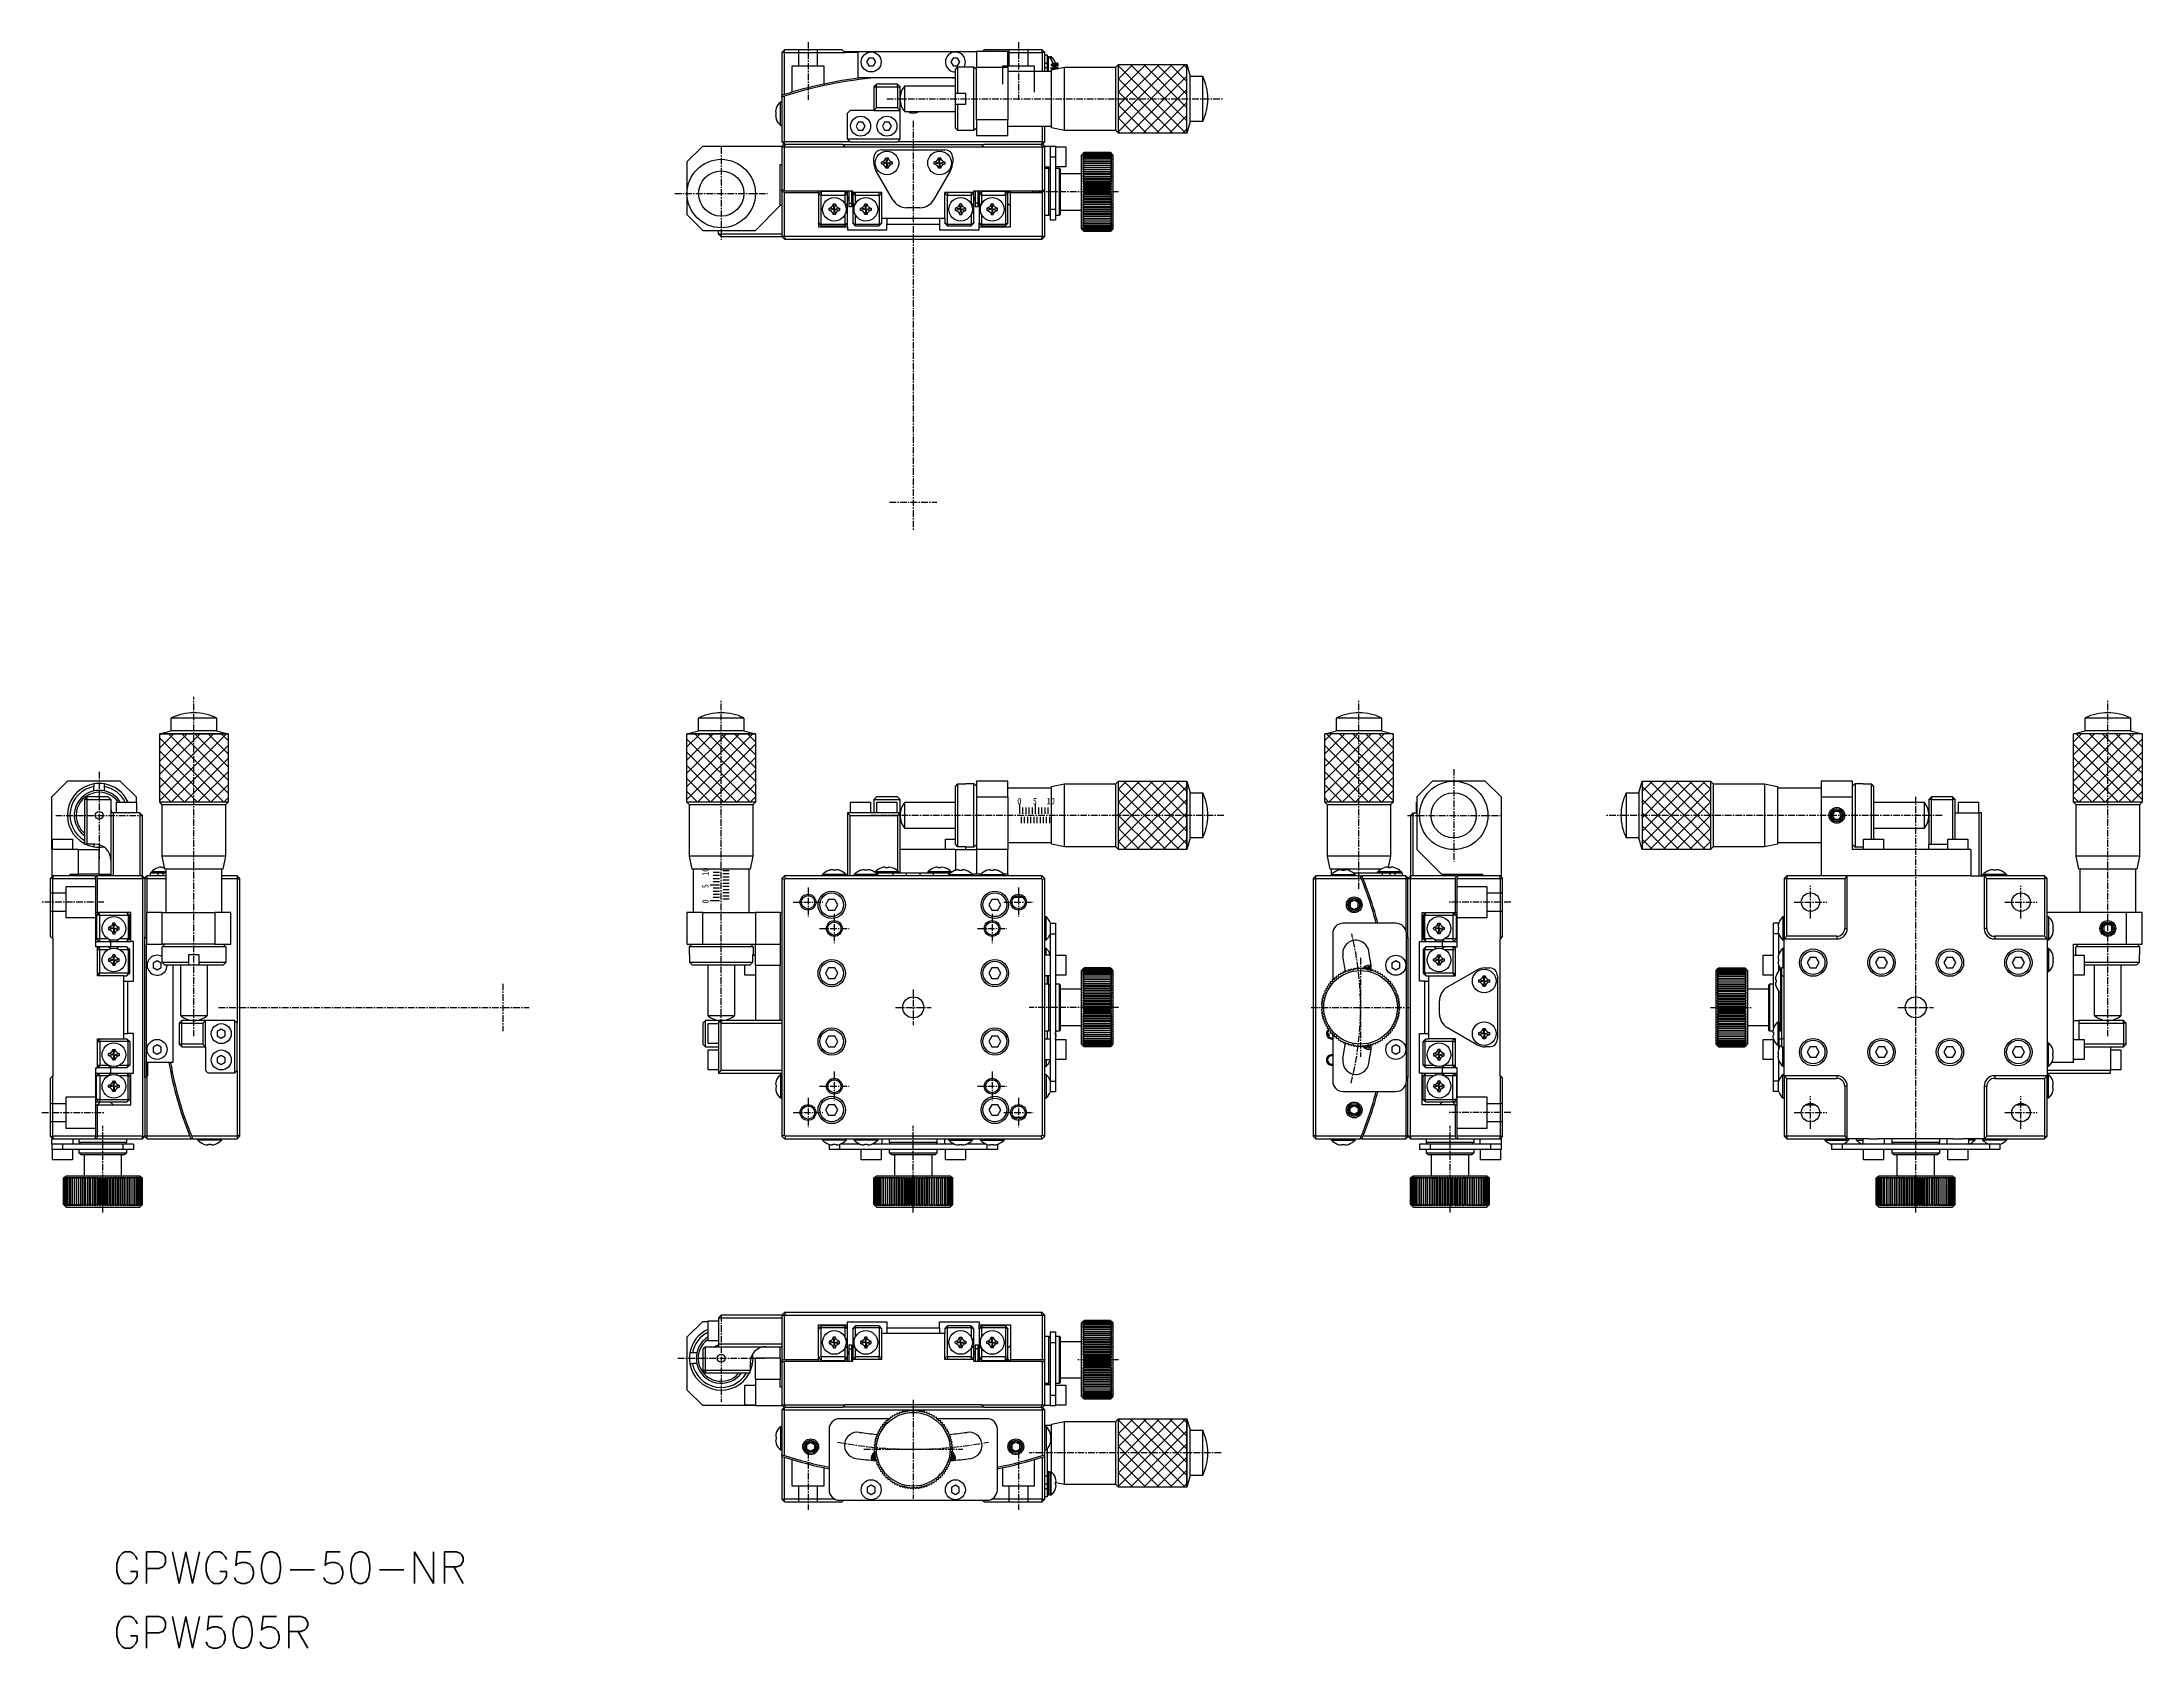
# Model space of a CAD drawing. Extents: x 52 to 451, y 54 to 360.
import ezdxf

# ---------------------------------------------------------------- set-up
doc = ezdxf.new("R2010")
doc.units = 0
doc.linetypes.add('CENTER', pattern=[2, 1.25, -0.25, 0.25, -0.25])
doc.layers.get('0').update_dxf_attribs({"linetype": 'CONTINUOUS'})
doc.layers.add('CENTER', color=1, linetype='CENTER')
doc.styles.add('ｽﾀｲﾙ1', font='txt.shx', dxfattribs={"bigfont": 'bigfont.shx'})

msp = doc.modelspace()

# ---------------------------------------------------------------- texts
at = {"color": 7, "linetype": 'CONTINUOUS'}
for s, width, p in [('0', 0.864, (237.01, 214.76)), ('5', 0.72, (240.01, 214.76)), ('10', 0.96, (242.58, 214.76))]:
    msp.add_text(s, height=1.2, dxfattribs=dict(at, width=width)).set_placement(p)
for s, width, p in [('10', 0.96, (178.34, 201.15)), ('0', 0.86, (178.34, 195.91)), ('5', 0.72, (178.34, 198.85))]:
    msp.add_text(s, height=1.2, rotation=90, dxfattribs=dict(at, width=width)).set_placement(p)
at = {"color": 7, "linetype": 'CONTINUOUS', "style": 'ｽﾀｲﾙ1'}
for s, p in [('GPWG50-50-NR', (65.13, 66.66)), ('GPW505R', (65.13, 54.38))]:
    msp.add_text(s, height=6, dxfattribs=at).set_placement(p)

# ---------------------------------------------------------------- linework, layer by layer
at = {"color": 7, "linetype": 'CONTINUOUS'}
for p, q in [((192.24, 357.66), (192.74, 358.16)), ((192.24, 357.66), (192.24, 349.52)), ((192.74, 357.66), (192.24, 357.66)), ((203.74, 358.16), (192.74, 358.16)), ((192.74, 357.66), (192.74, 358.16)), ((192.74, 357.66), (204.24, 357.66)), ((192.74, 349.68), (192.74, 357.66)), ((204.24, 357.66), (203.74, 358.16)), ((204.04, 357.86), (206.74, 357.86)), ((206.74, 357.66), (204.24, 357.66)), ((206.74, 357.86), (229.24, 357.86)), ((206.74, 352.86), (206.74, 357.86)), ((208.8, 356.61), (208.37, 355.86)), ((208.37, 355.86), (208.8, 355.11)), ((209.67, 356.61), (208.8, 356.61)), ((210.1, 355.86), (209.67, 356.61)), ((209.67, 355.11), (210.1, 355.86)), ((224.8, 356.61), (224.37, 355.86)), ((224.37, 355.86), (224.8, 355.11)), ((225.67, 356.61), (224.8, 356.61)), ((226.1, 355.86), (225.67, 356.61)), ((225.67, 355.11), (226.1, 355.86)), ((235.24, 357.86), (229.24, 357.86)), ((229.24, 357.86), (229.24, 354.86)), ((230.44, 357.86), (230.74, 358.16)), ((241.74, 358.16), (230.74, 358.16)), ((235.24, 354.86), (235.24, 357.86)), ((235.24, 357.66), (241.74, 357.66)), ((241.74, 357.66), (241.74, 358.16)), ((242.24, 357.66), (241.74, 358.16)), ((241.74, 357.66), (241.74, 354.11)), ((242.24, 357.66), (241.74, 357.66)), ((242.24, 354.11), (242.24, 357.66)), ((242.74, 357.16), (242.24, 357.16)), ((242.74, 355.66), (242.74, 357.16)), ((242.74, 356.91), (242.97, 356.91)), ((242.74, 354.76), (242.74, 355.66)), ((242.97, 354.66), (242.97, 356.91)), ((243.24, 356.91), (243.47, 356.91)), ((243.24, 356.63), (243.24, 356.91)), ((243.47, 356.32), (243.47, 356.91)), ((243.78, 355.66), (243.79, 355.67)), ((244.28, 355.66), (244.29, 355.67)), ((255.74, 354.86), (256.24, 355.36)), ((269.24, 355.36), (269.83, 353.16)), ((225.24, 352.86), (206.74, 352.86)), ((208.8, 355.11), (209.67, 355.11)), ((209.74, 351.16), (210.24, 351.66)), ((214.24, 351.66), (210.24, 351.66)), ((210.24, 351.16), (210.24, 351.66)), ((214.24, 351.16), (214.24, 351.66)), ((214.24, 351.66), (214.74, 351.16)), ((215.61, 351.36), (225.24, 351.36)), ((215.61, 346.36), (215.61, 351.36)), ((224.8, 355.11), (225.67, 355.11)), ((225.24, 354.41), (225.74, 354.91)), ((225.24, 349.86), (225.24, 354.41)), ((225.74, 349.86), (225.74, 354.91)), ((225.74, 354.91), (228.74, 354.91)), ((228.74, 342.81), (228.74, 354.91)), ((228.74, 354.91), (229.24, 354.41)), ((229.24, 354.86), (235.24, 354.86)), ((229.24, 344.86), (229.24, 354.86)), ((235.24, 354.86), (235.24, 344.86)), ((235.24, 354.11), (243.49, 354.11)), ((242.74, 354.11), (242.74, 354.76)), ((242.97, 354.11), (242.97, 354.66)), ((243.49, 354.36), (245.99, 354.86)), ((243.49, 343.36), (243.49, 354.36)), ((243.82, 354.43), (243.78, 354.46)), ((245.99, 354.86), (255.74, 354.86)), ((245.99, 342.86), (245.99, 354.86)), ((255.74, 342.86), (255.74, 354.86)), ((269.83, 344.56), (269.83, 353.16)), ((269.83, 353.16), (272.24, 353.16)), ((272.24, 344.56), (272.24, 353.16)), ((192.01, 348.31), (192.24, 348.31)), ((192.01, 346.06), (192.01, 348.31)), ((192.24, 349.21), (192.24, 349.52)), ((192.24, 349.21), (192.24, 340.66)), ((192.74, 340.66), (192.74, 349.37)), ((209.74, 351.16), (209.74, 346.66)), ((209.74, 351.16), (210.24, 351.16)), ((210.24, 347.16), (210.24, 351.16)), ((210.24, 351.16), (214.24, 351.16)), ((214.24, 351.16), (214.24, 347.16)), ((214.24, 351.16), (214.74, 351.16)), ((214.74, 346.66), (214.74, 351.16)), ((225.24, 347.86), (225.24, 349.86)), ((225.74, 349.86), (225.24, 349.86)), ((225.24, 343.31), (225.24, 347.86)), ((225.24, 347.86), (225.74, 347.86)), ((227.24, 349.86), (225.74, 349.86)), ((225.74, 342.81), (225.74, 347.86)), ((225.74, 347.86), (227.24, 347.86)), ((227.24, 347.86), (227.24, 349.86)), ((191.12, 346.35), (191.1, 346.48)), ((191.1, 345.64), (191.11, 345.75)), ((191.11, 345.75), (191.16, 345.84)), ((191.19, 346.26), (191.12, 346.35)), ((191.16, 345.84), (191.19, 345.86)), ((191.19, 347.06), (191.19, 347.07)), ((191.19, 346.13), (191.19, 346.26)), ((191.19, 346), (191.19, 346.13)), ((191.19, 345.86), (191.19, 346)), ((191.19, 345.05), (191.19, 345.06)), ((192.01, 343.81), (192.01, 346.06)), ((192.24, 343.81), (192.01, 343.81)), ((204.74, 346.16), (205.24, 346.66)), ((204.74, 341.16), (204.74, 346.16)), ((209.74, 346.66), (205.24, 346.66)), ((206.8, 344.41), (206.37, 343.66)), ((206.37, 343.66), (206.8, 342.91)), ((207.67, 344.41), (206.8, 344.41)), ((208.1, 343.66), (207.67, 344.41)), ((207.67, 342.91), (208.1, 343.66)), ((209.74, 346.66), (210.24, 347.16)), ((209.74, 346.66), (214.74, 346.66)), ((214.24, 347.16), (210.24, 347.16)), ((211.8, 344.41), (211.37, 343.66)), ((211.37, 343.66), (211.8, 342.91)), ((212.67, 344.41), (211.8, 344.41)), ((213.1, 343.66), (212.67, 344.41)), ((212.67, 342.91), (213.1, 343.66)), ((214.74, 346.66), (214.24, 347.16)), ((214.74, 341.16), (214.74, 346.66)), ((225.24, 346.36), (215.61, 346.36)), ((225.74, 342.81), (225.24, 343.31)), ((229.24, 343.31), (228.74, 342.81)), ((235.24, 344.86), (229.24, 344.86)), ((229.24, 344.86), (229.24, 341.86)), ((235.24, 341.86), (235.24, 344.86)), ((243.49, 343.61), (235.24, 343.61)), ((241.74, 343.61), (241.74, 340.66)), ((242.24, 340.66), (242.24, 343.61)), ((245.99, 342.86), (243.49, 343.36)), ((269.83, 344.56), (269.24, 342.36)), ((272.24, 344.56), (269.83, 344.56)), ((174.24, 336.86), (177.24, 339.86)), ((177.24, 339.86), (192.24, 339.86)), ((192.74, 340.16), (192.24, 340.66)), ((192.24, 340.66), (192.74, 340.66)), ((192.24, 339.76), (192.64, 340.16)), ((192.24, 339.86), (192.24, 339.76)), ((192.24, 339.76), (192.24, 331.61)), ((192.24, 339.76), (192.74, 339.76)), ((192.74, 340.16), (192.64, 340.16)), ((205.24, 340.66), (192.74, 340.66)), ((192.74, 340.16), (192.74, 340.66)), ((192.74, 340.16), (192.8, 340.16)), ((192.74, 339.76), (192.9, 340.16)), ((192.74, 339.76), (204.24, 339.76)), ((192.74, 331.4), (192.74, 339.76)), ((192.9, 340.16), (192.8, 340.16)), ((203.84, 340.16), (192.9, 340.16)), ((203.84, 340.16), (230.64, 340.16)), ((203.84, 340.16), (204.24, 339.76)), ((204.24, 339.66), (204.24, 339.76)), ((230.24, 339.66), (204.24, 339.66)), ((214.74, 341.16), (204.74, 341.16)), ((205.24, 340.66), (204.74, 341.16)), ((205.24, 340.66), (214.24, 340.66)), ((206.8, 342.91), (207.67, 342.91)), ((211.8, 342.91), (212.67, 342.91)), ((214.24, 340.66), (214.74, 341.16)), ((241.74, 340.66), (214.24, 340.66)), ((228.74, 342.81), (225.74, 342.81)), ((229.24, 341.86), (235.24, 341.86)), ((230.24, 339.76), (230.64, 340.16)), ((230.24, 339.76), (241.74, 339.76)), ((230.24, 339.66), (230.24, 339.76)), ((241.57, 340.16), (230.64, 340.16)), ((241.57, 340.16), (241.74, 339.76)), ((241.67, 340.16), (241.57, 340.16)), ((241.67, 340.16), (241.74, 340.16)), ((241.74, 340.16), (241.74, 340.66)), ((241.74, 340.16), (242.24, 340.66)), ((241.74, 340.66), (242.24, 340.66)), ((241.84, 340.16), (241.74, 340.16)), ((241.74, 339.76), (241.74, 331.4)), ((241.74, 339.76), (242.24, 339.76)), ((241.84, 340.16), (242.24, 339.76)), ((242.24, 339.86), (243.24, 339.86)), ((242.24, 339.76), (242.24, 339.86)), ((242.24, 331.61), (242.24, 339.76)), ((243.24, 339.86), (243.24, 337.86)), ((243.24, 339.86), (244.24, 339.86)), ((244.24, 339.86), (244.24, 337.86)), ((244.24, 339.76), (246.24, 339.76)), ((255.74, 342.86), (245.99, 342.86)), ((246.24, 339.76), (246.24, 335.96)), ((256.24, 342.36), (255.74, 342.86)), ((174.24, 336.86), (174.24, 330.86)), ((191.94, 328.56), (191.94, 336.36)), ((191.94, 336.36), (192.24, 336.36)), ((209.74, 336.76), (209.74, 337.66)), ((213.37, 329.66), (210.14, 335.26)), ((211.23, 336.73), (211.24, 336.86)), ((211.23, 336.6), (211.23, 336.73)), ((211.24, 336.46), (211.23, 336.6)), ((211.24, 339.16), (223.24, 339.16)), ((212.24, 336.66), (211.24, 336.86)), ((211.24, 336.86), (211.26, 336.86)), ((212.24, 336.66), (211.24, 336.46)), ((211.26, 336.46), (211.24, 336.46)), ((211.26, 336.86), (211.29, 336.87)), ((211.28, 336.45), (211.26, 336.46)), ((211.3, 336.45), (211.28, 336.45)), ((211.29, 336.87), (211.32, 336.88)), ((211.33, 336.44), (211.3, 336.45)), ((211.32, 336.88), (211.35, 336.88)), ((211.35, 336.44), (211.33, 336.44)), ((211.35, 336.88), (211.38, 336.89)), ((211.38, 336.43), (211.35, 336.44)), ((211.38, 336.89), (211.41, 336.9)), ((211.41, 336.42), (211.38, 336.43)), ((211.41, 336.9), (211.44, 336.92)), ((211.44, 336.4), (211.41, 336.42)), ((211.44, 336.92), (211.47, 336.93)), ((211.47, 336.39), (211.44, 336.4)), ((211.47, 336.93), (211.5, 336.95)), ((211.51, 336.37), (211.47, 336.39)), ((211.5, 336.95), (211.53, 336.96)), ((211.54, 336.35), (211.51, 336.37)), ((211.53, 336.96), (211.57, 336.99)), ((211.57, 336.33), (211.54, 336.35)), ((211.57, 336.99), (211.6, 337.02)), ((211.61, 336.3), (211.57, 336.33)), ((211.6, 337.02), (211.64, 337.04)), ((211.65, 336.27), (211.61, 336.3)), ((211.64, 337.04), (211.68, 337.08)), ((211.68, 336.24), (211.65, 336.27)), ((211.68, 337.08), (211.72, 337.11)), ((211.72, 336.21), (211.68, 336.24)), ((211.72, 337.11), (211.75, 337.14)), ((211.76, 336.18), (211.72, 336.21)), ((211.75, 337.14), (211.79, 337.18)), ((211.79, 336.14), (211.76, 336.18)), ((211.79, 337.18), (211.82, 337.21)), ((211.82, 336.1), (211.79, 336.14)), ((211.82, 337.21), (211.85, 337.25)), ((211.85, 336.07), (211.82, 336.1)), ((211.85, 337.25), (211.88, 337.29)), ((211.88, 336.03), (211.85, 336.07)), ((211.88, 337.29), (211.9, 337.32)), ((211.91, 335.99), (211.88, 336.03)), ((211.9, 337.32), (211.93, 337.36)), ((211.93, 335.95), (211.91, 335.99)), ((211.93, 337.36), (211.95, 337.39)), ((211.95, 335.92), (211.93, 335.95)), ((211.95, 337.39), (211.96, 337.42)), ((211.97, 335.89), (211.95, 335.92)), ((211.96, 337.42), (211.98, 337.45)), ((211.98, 335.86), (211.97, 335.89)), ((211.98, 337.45), (211.99, 337.49)), ((211.99, 335.83), (211.98, 335.86)), ((211.99, 337.49), (212, 337.51)), ((212, 335.8), (211.99, 335.83)), ((212, 337.51), (212.01, 337.54)), ((212.01, 335.77), (212, 335.8)), ((212.01, 337.54), (212.02, 337.57)), ((212.02, 335.75), (212.01, 335.77)), ((212.02, 337.57), (212.03, 337.59)), ((212.03, 335.72), (212.02, 335.75)), ((212.03, 337.64), (212.04, 337.66)), ((212.03, 337.62), (212.03, 337.64)), ((212.03, 337.59), (212.03, 337.62)), ((212.03, 335.69), (212.03, 335.72)), ((212.04, 335.66), (212.03, 335.69)), ((212.04, 337.66), (212.17, 337.67)), ((212.24, 336.66), (212.04, 337.66)), ((212.24, 336.66), (212.04, 335.66)), ((212.17, 335.65), (212.04, 335.66)), ((212.17, 337.67), (212.31, 337.67)), ((212.3, 335.65), (212.17, 335.65)), ((212.24, 336.66), (212.44, 337.66)), ((212.24, 336.66), (213.24, 336.86)), ((212.24, 336.66), (212.44, 335.66)), ((212.24, 336.66), (213.24, 336.46)), ((212.44, 335.66), (212.3, 335.65)), ((212.31, 337.67), (212.44, 337.66)), ((212.44, 337.66), (212.44, 337.63)), ((212.44, 337.63), (212.45, 337.6)), ((212.45, 335.73), (212.44, 335.7)), ((212.44, 335.7), (212.44, 335.68)), ((212.44, 335.68), (212.44, 335.66)), ((212.45, 337.6), (212.45, 337.58)), ((212.45, 337.58), (212.46, 337.55)), ((212.46, 335.78), (212.45, 335.75)), ((212.45, 335.75), (212.45, 335.73)), ((212.46, 337.55), (212.47, 337.52)), ((212.47, 335.81), (212.46, 335.78)), ((212.47, 337.52), (212.48, 337.49)), ((212.48, 335.84), (212.47, 335.81)), ((212.48, 337.49), (212.49, 337.46)), ((212.5, 335.87), (212.48, 335.84)), ((212.49, 337.46), (212.51, 337.43)), ((212.51, 335.9), (212.5, 335.87)), ((212.51, 337.43), (212.52, 337.4)), ((212.53, 335.93), (212.51, 335.9)), ((212.52, 337.4), (212.54, 337.37)), ((212.55, 335.96), (212.53, 335.93)), ((212.54, 337.37), (212.57, 337.33)), ((212.57, 336), (212.55, 335.96)), ((212.57, 337.33), (212.59, 337.29)), ((212.6, 336.03), (212.57, 336)), ((212.59, 337.29), (212.62, 337.26)), ((212.62, 336.07), (212.6, 336.03)), ((212.62, 337.26), (212.65, 337.22)), ((212.66, 336.11), (212.62, 336.07)), ((212.65, 337.22), (212.68, 337.18)), ((212.69, 336.14), (212.66, 336.11)), ((212.68, 337.18), (212.72, 337.15)), ((212.72, 336.18), (212.69, 336.14)), ((212.72, 337.15), (212.75, 337.11)), ((212.76, 336.21), (212.72, 336.18)), ((212.75, 337.11), (212.79, 337.08)), ((212.79, 336.25), (212.76, 336.21)), ((212.79, 337.08), (212.83, 337.05)), ((212.83, 336.28), (212.79, 336.25)), ((212.83, 337.05), (212.86, 337.02)), ((212.87, 336.31), (212.83, 336.28)), ((212.86, 337.02), (212.9, 336.99)), ((212.91, 336.33), (212.87, 336.31)), ((212.9, 336.99), (212.94, 336.97)), ((212.95, 336.36), (212.91, 336.33)), ((212.94, 336.97), (212.97, 336.95)), ((212.98, 336.37), (212.95, 336.36)), ((212.97, 336.95), (213, 336.94)), ((213.01, 336.39), (212.98, 336.37)), ((213, 336.94), (213.03, 336.92)), ((213.04, 336.4), (213.01, 336.39)), ((213.03, 336.92), (213.06, 336.91)), ((213.07, 336.42), (213.04, 336.4)), ((213.06, 336.91), (213.09, 336.89)), ((213.1, 336.43), (213.07, 336.42)), ((213.09, 336.89), (213.12, 336.89)), ((213.12, 336.44), (213.1, 336.43)), ((213.12, 336.89), (213.15, 336.88)), ((213.15, 336.45), (213.12, 336.44)), ((213.15, 336.88), (213.17, 336.87)), ((213.18, 336.45), (213.15, 336.45)), ((213.17, 336.87), (213.19, 336.87)), ((213.21, 336.46), (213.18, 336.45)), ((213.19, 336.87), (213.22, 336.86)), ((213.24, 336.46), (213.21, 336.46)), ((213.22, 336.86), (213.24, 336.86)), ((213.24, 336.86), (213.24, 336.72)), ((213.24, 336.72), (213.24, 336.59)), ((213.24, 336.59), (213.24, 336.46)), ((224.34, 335.26), (221.1, 329.66)), ((221.23, 336.73), (221.24, 336.86)), ((221.23, 336.6), (221.23, 336.73)), ((221.24, 336.46), (221.23, 336.6)), ((222.24, 336.66), (221.24, 336.86)), ((221.24, 336.86), (221.26, 336.86)), ((222.24, 336.66), (221.24, 336.46)), ((221.26, 336.46), (221.24, 336.46)), ((221.26, 336.86), (221.29, 336.87)), ((221.28, 336.45), (221.26, 336.46)), ((221.3, 336.45), (221.28, 336.45)), ((221.29, 336.87), (221.32, 336.88)), ((221.33, 336.44), (221.3, 336.45)), ((221.32, 336.88), (221.35, 336.88)), ((221.35, 336.44), (221.33, 336.44)), ((221.35, 336.88), (221.38, 336.89)), ((221.38, 336.43), (221.35, 336.44)), ((221.38, 336.89), (221.41, 336.9)), ((221.41, 336.42), (221.38, 336.43)), ((221.41, 336.9), (221.44, 336.92)), ((221.44, 336.4), (221.41, 336.42)), ((221.44, 336.92), (221.47, 336.93)), ((221.47, 336.39), (221.44, 336.4)), ((221.47, 336.93), (221.5, 336.95)), ((221.51, 336.37), (221.47, 336.39)), ((221.5, 336.95), (221.53, 336.96)), ((221.54, 336.35), (221.51, 336.37)), ((221.53, 336.96), (221.57, 336.99)), ((221.57, 336.33), (221.54, 336.35)), ((221.57, 336.99), (221.6, 337.02)), ((221.61, 336.3), (221.57, 336.33)), ((221.6, 337.02), (221.64, 337.04)), ((221.65, 336.27), (221.61, 336.3)), ((221.64, 337.04), (221.68, 337.08)), ((221.68, 336.24), (221.65, 336.27)), ((221.68, 337.08), (221.72, 337.11)), ((221.72, 336.21), (221.68, 336.24)), ((221.72, 337.11), (221.75, 337.14)), ((221.76, 336.18), (221.72, 336.21)), ((221.75, 337.14), (221.79, 337.18)), ((221.79, 336.14), (221.76, 336.18)), ((221.79, 337.18), (221.82, 337.21)), ((221.82, 336.1), (221.79, 336.14)), ((221.82, 337.21), (221.85, 337.25)), ((221.85, 336.07), (221.82, 336.1)), ((221.85, 337.25), (221.88, 337.29)), ((221.88, 336.03), (221.85, 336.07)), ((221.88, 337.29), (221.9, 337.32)), ((221.91, 335.99), (221.88, 336.03)), ((221.9, 337.32), (221.93, 337.36)), ((221.93, 335.95), (221.91, 335.99)), ((221.93, 337.36), (221.95, 337.39)), ((221.95, 335.92), (221.93, 335.95)), ((221.95, 337.39), (221.96, 337.42)), ((221.97, 335.89), (221.95, 335.92)), ((221.96, 337.42), (221.98, 337.45)), ((221.98, 335.86), (221.97, 335.89)), ((221.98, 337.45), (221.99, 337.49)), ((221.99, 335.83), (221.98, 335.86)), ((221.99, 337.49), (222, 337.51)), ((222, 335.8), (221.99, 335.83)), ((222, 337.51), (222.01, 337.54)), ((222.01, 335.77), (222, 335.8)), ((222.01, 337.54), (222.02, 337.57)), ((222.02, 335.75), (222.01, 335.77)), ((222.02, 337.57), (222.03, 337.59)), ((222.03, 335.72), (222.02, 335.75)), ((222.03, 337.64), (222.04, 337.66)), ((222.03, 337.62), (222.03, 337.64)), ((222.03, 337.59), (222.03, 337.62)), ((222.03, 335.69), (222.03, 335.72)), ((222.04, 335.66), (222.03, 335.69)), ((222.04, 337.66), (222.17, 337.67)), ((222.24, 336.66), (222.04, 337.66)), ((222.24, 336.66), (222.04, 335.66)), ((222.17, 335.65), (222.04, 335.66)), ((222.17, 337.67), (222.31, 337.67)), ((222.3, 335.65), (222.17, 335.65)), ((222.24, 336.66), (222.44, 337.66)), ((222.24, 336.66), (223.24, 336.86)), ((222.24, 336.66), (222.44, 335.66)), ((222.24, 336.66), (223.24, 336.46)), ((222.44, 335.66), (222.3, 335.65)), ((222.31, 337.67), (222.44, 337.66)), ((222.44, 337.66), (222.44, 337.63)), ((222.44, 337.63), (222.45, 337.6)), ((222.45, 335.73), (222.44, 335.7)), ((222.44, 335.7), (222.44, 335.68)), ((222.44, 335.68), (222.44, 335.66)), ((222.45, 337.6), (222.45, 337.58)), ((222.45, 337.58), (222.46, 337.55)), ((222.46, 335.78), (222.45, 335.75)), ((222.45, 335.75), (222.45, 335.73)), ((222.46, 337.55), (222.47, 337.52)), ((222.47, 335.81), (222.46, 335.78)), ((222.47, 337.52), (222.48, 337.49)), ((222.48, 335.84), (222.47, 335.81)), ((222.48, 337.49), (222.49, 337.46)), ((222.5, 335.87), (222.48, 335.84)), ((222.49, 337.46), (222.51, 337.43)), ((222.51, 335.9), (222.5, 335.87)), ((222.51, 337.43), (222.52, 337.4)), ((222.53, 335.93), (222.51, 335.9)), ((222.52, 337.4), (222.54, 337.37)), ((222.55, 335.96), (222.53, 335.93)), ((222.54, 337.37), (222.57, 337.33)), ((222.57, 336), (222.55, 335.96)), ((222.57, 337.33), (222.59, 337.29)), ((222.6, 336.03), (222.57, 336)), ((222.59, 337.29), (222.62, 337.26)), ((222.62, 336.07), (222.6, 336.03)), ((222.62, 337.26), (222.65, 337.22)), ((222.66, 336.11), (222.62, 336.07)), ((222.65, 337.22), (222.68, 337.18)), ((222.69, 336.14), (222.66, 336.11)), ((222.68, 337.18), (222.72, 337.15)), ((222.72, 336.18), (222.69, 336.14)), ((222.72, 337.15), (222.75, 337.11)), ((222.76, 336.21), (222.72, 336.18)), ((222.75, 337.11), (222.79, 337.08)), ((222.79, 336.25), (222.76, 336.21)), ((222.79, 337.08), (222.83, 337.05)), ((222.83, 336.28), (222.79, 336.25)), ((222.83, 337.05), (222.86, 337.02)), ((222.87, 336.31), (222.83, 336.28)), ((222.86, 337.02), (222.9, 336.99)), ((222.91, 336.33), (222.87, 336.31)), ((222.9, 336.99), (222.94, 336.97)), ((222.95, 336.36), (222.91, 336.33)), ((222.94, 336.97), (222.97, 336.95)), ((222.98, 336.37), (222.95, 336.36)), ((222.97, 336.95), (223, 336.94)), ((223.01, 336.39), (222.98, 336.37)), ((223, 336.94), (223.03, 336.92)), ((223.04, 336.4), (223.01, 336.39)), ((223.03, 336.92), (223.06, 336.91)), ((223.07, 336.42), (223.04, 336.4)), ((223.06, 336.91), (223.09, 336.89)), ((223.1, 336.43), (223.07, 336.42)), ((223.09, 336.89), (223.12, 336.89)), ((223.12, 336.44), (223.1, 336.43)), ((223.12, 336.89), (223.15, 336.88)), ((223.15, 336.45), (223.12, 336.44)), ((223.15, 336.88), (223.17, 336.87)), ((223.18, 336.45), (223.15, 336.45)), ((223.17, 336.87), (223.19, 336.87)), ((223.21, 336.46), (223.18, 336.45)), ((223.19, 336.87), (223.22, 336.86)), ((223.24, 336.46), (223.21, 336.46)), ((223.22, 336.86), (223.24, 336.86)), ((223.24, 336.86), (223.24, 336.72)), ((223.24, 336.72), (223.24, 336.59)), ((223.24, 336.59), (223.24, 336.46)), ((224.74, 337.66), (224.74, 336.76)), ((243.24, 335.86), (242.24, 335.86)), ((242.24, 335.66), (242.94, 335.66)), ((242.94, 335.66), (242.94, 326.66)), ((242.94, 335.66), (243.24, 335.36)), ((243.24, 337.86), (243.24, 327.86)), ((244.24, 337.86), (244.24, 327.86)), ((246.24, 335.96), (244.24, 335.96)), ((244.24, 335.66), (244.94, 335.66)), ((244.94, 335.66), (244.94, 326.66)), ((244.94, 335.66), (245.24, 335.36)), ((245.24, 326.96), (245.24, 335.36)), ((249.24, 338.16), (249.74, 338.66)), ((249.24, 324.16), (249.24, 338.16)), ((249.49, 338.41), (249.74, 338.66)), ((249.74, 338.64), (249.49, 338.41)), ((249.49, 338.37), (249.74, 338.64)), ((249.74, 338.59), (249.49, 338.37)), ((249.49, 338.3), (249.74, 338.59)), ((249.74, 338.5), (249.49, 338.3)), ((249.49, 338.2), (249.74, 338.5)), ((249.74, 338.37), (249.49, 338.2)), ((249.49, 338.06), (249.74, 338.37)), ((249.74, 338.21), (249.49, 338.06)), ((249.49, 337.88), (249.74, 338.21)), ((249.74, 338.01), (249.49, 337.88)), ((249.49, 337.68), (249.74, 338.01)), ((249.74, 337.78), (249.49, 337.68)), ((249.49, 337.44), (249.74, 337.78)), ((249.74, 337.52), (249.49, 337.44)), ((249.49, 337.17), (249.74, 337.52)), ((249.74, 337.23), (249.49, 337.17)), ((249.49, 336.87), (249.74, 337.23)), ((249.74, 336.91), (249.49, 336.87)), ((249.49, 336.55), (249.74, 336.91)), ((249.49, 336.2), (249.74, 336.56)), ((249.74, 336.56), (249.49, 336.55)), ((254.99, 336.2), (249.49, 336.2)), ((249.74, 336.18), (249.49, 336.2)), ((249.49, 335.82), (249.74, 336.18)), ((254.99, 335.82), (249.49, 335.82)), ((249.74, 335.78), (249.49, 335.82)), ((249.49, 335.42), (249.74, 335.78)), ((254.99, 335.42), (249.49, 335.42)), ((249.74, 335.35), (249.49, 335.42)), ((249.49, 335), (249.74, 335.35)), ((254.74, 338.66), (249.74, 338.66)), ((254.74, 338.64), (249.74, 338.64)), ((254.74, 338.59), (249.74, 338.59)), ((254.74, 338.5), (249.74, 338.5)), ((254.74, 338.37), (249.74, 338.37)), ((254.74, 338.21), (249.74, 338.21)), ((254.74, 338.01), (249.74, 338.01)), ((254.74, 337.78), (249.74, 337.78)), ((254.74, 337.52), (249.74, 337.52)), ((254.74, 337.23), (249.74, 337.23)), ((254.74, 336.91), (249.74, 336.91)), ((254.74, 336.56), (249.74, 336.56)), ((254.74, 336.18), (249.74, 336.18)), ((254.74, 335.78), (249.74, 335.78)), ((254.74, 335.35), (249.74, 335.35)), ((254.74, 338.66), (255.24, 338.16)), ((254.74, 338.66), (254.99, 338.41)), ((254.74, 338.64), (254.99, 338.37)), ((254.99, 338.41), (254.74, 338.64)), ((254.74, 338.59), (254.99, 338.3)), ((254.99, 338.37), (254.74, 338.59)), ((254.74, 338.5), (254.99, 338.2)), ((254.99, 338.3), (254.74, 338.5)), ((254.74, 338.37), (254.99, 338.06)), ((254.99, 338.2), (254.74, 338.37)), ((254.74, 338.21), (254.99, 337.88)), ((254.99, 338.06), (254.74, 338.21)), ((254.74, 338.01), (254.99, 337.68)), ((254.99, 337.88), (254.74, 338.01)), ((254.74, 337.78), (254.99, 337.44)), ((254.99, 337.68), (254.74, 337.78)), ((254.74, 337.52), (254.99, 337.17)), ((254.99, 337.44), (254.74, 337.52)), ((254.74, 337.23), (254.99, 336.87)), ((254.99, 337.17), (254.74, 337.23)), ((254.74, 336.91), (254.99, 336.55)), ((254.99, 336.87), (254.74, 336.91)), ((254.74, 336.56), (254.99, 336.2)), ((254.99, 336.55), (254.74, 336.56)), ((254.99, 336.2), (254.74, 336.18)), ((254.74, 336.18), (254.99, 335.82)), ((254.99, 335.82), (254.74, 335.78)), ((254.74, 335.78), (254.99, 335.42)), ((254.99, 335.42), (254.74, 335.35)), ((254.74, 335.35), (254.99, 335)), ((255.24, 324.16), (255.24, 338.16)), ((192.24, 331.29), (192.24, 331.61)), ((192.24, 331.29), (192.24, 322.66)), ((192.74, 331.4), (205.74, 331.4)), ((199.24, 331.08), (199.24, 331.4)), ((199.24, 330.74), (199.74, 331.27)), ((199.74, 331.27), (199.74, 331.4)), ((204.24, 331.27), (199.74, 331.27)), ((199.74, 331.27), (199.74, 330.57)), ((204.24, 331.4), (204.24, 331.27)), ((204.24, 331.27), (204.74, 330.74)), ((204.24, 331.27), (204.24, 330.57)), ((204.74, 330.74), (204.74, 331.4)), ((204.99, 331.4), (204.99, 329.05)), ((205.49, 331.4), (205.49, 329.05)), ((205.74, 331.08), (205.74, 331.4)), ((228.74, 331.4), (241.74, 331.4)), ((228.74, 331.08), (228.74, 331.4)), ((228.99, 331.4), (228.99, 329.05)), ((229.49, 331.4), (229.49, 329.05)), ((229.74, 331.4), (229.74, 330.74)), ((229.74, 330.74), (230.24, 331.27)), ((230.24, 331.27), (230.24, 331.4)), ((234.74, 331.27), (230.24, 331.27)), ((230.24, 330.57), (230.24, 331.27)), ((234.74, 331.4), (234.74, 331.27)), ((234.74, 330.57), (234.74, 331.27)), ((234.74, 331.27), (235.24, 330.74)), ((235.24, 330.74), (235.24, 331.4)), ((235.49, 331.21), (235.68, 331.4)), ((235.66, 331.39), (235.65, 331.4)), ((235.74, 331.08), (235.74, 331.4)), ((242.24, 331.29), (242.24, 331.61)), ((242.24, 322.66), (242.24, 331.29)), ((245.24, 334.66), (249.24, 334.66)), ((254.99, 335), (249.49, 335)), ((249.74, 334.91), (249.49, 335)), ((249.49, 334.57), (249.74, 334.91)), ((254.99, 334.57), (249.49, 334.57)), ((249.74, 334.45), (249.49, 334.57)), ((249.49, 334.11), (249.74, 334.45)), ((254.99, 334.11), (249.49, 334.11)), ((249.74, 333.97), (249.49, 334.11)), ((249.49, 333.64), (249.74, 333.97)), ((254.99, 333.64), (249.49, 333.64)), ((249.74, 333.48), (249.49, 333.64)), ((249.49, 333.16), (249.74, 333.48)), ((254.99, 333.16), (249.49, 333.16)), ((249.74, 332.98), (249.49, 333.16)), ((249.49, 332.67), (249.74, 332.98)), ((254.99, 332.67), (249.49, 332.67)), ((249.74, 332.46), (249.49, 332.67)), ((249.49, 332.17), (249.74, 332.46)), ((254.99, 332.17), (249.49, 332.17)), ((249.74, 331.94), (249.49, 332.17)), ((249.49, 331.67), (249.74, 331.94)), ((254.99, 331.67), (249.49, 331.67)), ((249.74, 331.42), (249.49, 331.67)), ((249.49, 331.16), (249.74, 331.42)), ((254.74, 334.91), (249.74, 334.91)), ((254.74, 334.45), (249.74, 334.45)), ((254.74, 333.97), (249.74, 333.97)), ((254.74, 333.48), (249.74, 333.48)), ((254.74, 332.98), (249.74, 332.98)), ((254.74, 332.46), (249.74, 332.46)), ((254.74, 331.94), (249.74, 331.94)), ((254.74, 331.42), (249.74, 331.42)), ((254.99, 335), (254.74, 334.91)), ((254.74, 334.91), (254.99, 334.57)), ((254.99, 334.57), (254.74, 334.45)), ((254.74, 334.45), (254.99, 334.11)), ((254.99, 334.11), (254.74, 333.97)), ((254.74, 333.97), (254.99, 333.64)), ((254.99, 333.64), (254.74, 333.48)), ((254.74, 333.48), (254.99, 333.16)), ((254.99, 333.16), (254.74, 332.98)), ((254.74, 332.98), (254.99, 332.67)), ((254.99, 332.67), (254.74, 332.46)), ((254.74, 332.46), (254.99, 332.17)), ((254.99, 332.17), (254.74, 331.94)), ((254.74, 331.94), (254.99, 331.67)), ((254.99, 331.67), (254.74, 331.42)), ((254.74, 331.42), (254.99, 331.16)), ((174.24, 330.86), (174.24, 326.86)), ((191.94, 328.56), (187.24, 323.86)), ((191.94, 328.66), (192.24, 328.66)), ((192.74, 322.66), (192.74, 331.08)), ((192.74, 331.08), (199.24, 331.08)), ((199.24, 331.08), (199.24, 324.5)), ((199.24, 330.74), (199.74, 330.57)), ((199.74, 324.99), (199.74, 330.57)), ((199.74, 330.57), (204.24, 330.57)), ((201.23, 327.93), (201.24, 328.06)), ((201.23, 327.8), (201.23, 327.93)), ((201.24, 327.66), (201.23, 327.8)), ((202.24, 327.86), (201.24, 328.06)), ((201.24, 328.06), (201.26, 328.06)), ((202.24, 327.86), (201.24, 327.66)), ((201.26, 327.66), (201.24, 327.66)), ((201.26, 328.06), (201.29, 328.07)), ((201.28, 327.65), (201.26, 327.66)), ((201.3, 327.65), (201.28, 327.65)), ((201.29, 328.07), (201.32, 328.08)), ((201.33, 327.64), (201.3, 327.65)), ((201.32, 328.08), (201.35, 328.08)), ((201.35, 327.64), (201.33, 327.64)), ((201.35, 328.08), (201.38, 328.09)), ((201.38, 327.63), (201.35, 327.64)), ((201.38, 328.09), (201.41, 328.1)), ((201.41, 327.62), (201.38, 327.63)), ((201.41, 328.1), (201.44, 328.12)), ((201.44, 327.6), (201.41, 327.62)), ((201.44, 328.12), (201.47, 328.13)), ((201.47, 327.59), (201.44, 327.6)), ((201.47, 328.13), (201.5, 328.15)), ((201.51, 327.57), (201.47, 327.59)), ((201.5, 328.15), (201.53, 328.16)), ((201.54, 327.55), (201.51, 327.57)), ((201.53, 328.16), (201.57, 328.19)), ((201.57, 327.53), (201.54, 327.55)), ((201.57, 328.19), (201.6, 328.22)), ((201.61, 327.5), (201.57, 327.53)), ((201.6, 328.22), (201.64, 328.24)), ((201.65, 327.47), (201.61, 327.5)), ((201.64, 328.24), (201.68, 328.28)), ((201.68, 327.44), (201.65, 327.47)), ((201.68, 328.28), (201.72, 328.31)), ((201.72, 327.41), (201.68, 327.44)), ((201.72, 328.31), (201.75, 328.34)), ((201.76, 327.38), (201.72, 327.41)), ((201.75, 328.34), (201.79, 328.38)), ((201.79, 327.34), (201.76, 327.38)), ((201.79, 328.38), (201.82, 328.41)), ((201.82, 327.3), (201.79, 327.34)), ((201.82, 328.41), (201.85, 328.45)), ((201.85, 327.27), (201.82, 327.3)), ((201.85, 328.45), (201.88, 328.49)), ((201.88, 327.23), (201.85, 327.27)), ((201.88, 328.49), (201.9, 328.52)), ((201.9, 328.52), (201.93, 328.56)), ((201.93, 328.56), (201.95, 328.59)), ((201.95, 328.59), (201.96, 328.62)), ((201.96, 328.62), (201.98, 328.65)), ((201.98, 328.65), (201.99, 328.69)), ((201.99, 328.69), (202, 328.71)), ((202, 328.71), (202.01, 328.74)), ((202.01, 328.74), (202.02, 328.77)), ((202.02, 328.77), (202.03, 328.79)), ((202.03, 328.84), (202.04, 328.86)), ((202.03, 328.82), (202.03, 328.84)), ((202.03, 328.79), (202.03, 328.82)), ((202.04, 328.86), (202.17, 328.87)), ((202.24, 327.86), (202.04, 328.86)), ((202.24, 327.86), (202.04, 326.86)), ((202.17, 328.87), (202.31, 328.87)), ((202.24, 327.86), (202.44, 328.86)), ((202.24, 327.86), (203.24, 328.06)), ((202.24, 327.86), (202.44, 326.86)), ((202.24, 327.86), (203.24, 327.66)), ((202.31, 328.87), (202.44, 328.86)), ((202.44, 328.86), (202.44, 328.83)), ((202.44, 328.83), (202.45, 328.8)), ((202.45, 328.8), (202.45, 328.78)), ((202.45, 328.78), (202.46, 328.75)), ((202.46, 328.75), (202.47, 328.72)), ((202.47, 328.72), (202.48, 328.69)), ((202.48, 328.69), (202.49, 328.66)), ((202.49, 328.66), (202.51, 328.63)), ((202.51, 328.63), (202.52, 328.6)), ((202.52, 328.6), (202.54, 328.57)), ((202.54, 328.57), (202.57, 328.53)), ((202.57, 328.53), (202.59, 328.49)), ((202.6, 327.23), (202.57, 327.2)), ((202.59, 328.49), (202.62, 328.46)), ((202.62, 327.27), (202.6, 327.23)), ((202.62, 328.46), (202.65, 328.42)), ((202.66, 327.31), (202.62, 327.27)), ((202.65, 328.42), (202.68, 328.38)), ((202.69, 327.34), (202.66, 327.31)), ((202.68, 328.38), (202.72, 328.35)), ((202.72, 327.38), (202.69, 327.34)), ((202.72, 328.35), (202.75, 328.31)), ((202.76, 327.41), (202.72, 327.38)), ((202.75, 328.31), (202.79, 328.28)), ((202.79, 327.45), (202.76, 327.41)), ((202.79, 328.28), (202.83, 328.25)), ((202.83, 327.48), (202.79, 327.45)), ((202.83, 328.25), (202.86, 328.22)), ((202.87, 327.51), (202.83, 327.48)), ((202.86, 328.22), (202.9, 328.19)), ((202.91, 327.53), (202.87, 327.51)), ((202.9, 328.19), (202.94, 328.17)), ((202.95, 327.56), (202.91, 327.53)), ((202.94, 328.17), (202.97, 328.15)), ((202.98, 327.57), (202.95, 327.56)), ((202.97, 328.15), (203, 328.14)), ((203.01, 327.59), (202.98, 327.57)), ((203, 328.14), (203.03, 328.12)), ((203.04, 327.6), (203.01, 327.59)), ((203.03, 328.12), (203.06, 328.11)), ((203.07, 327.62), (203.04, 327.6)), ((203.06, 328.11), (203.09, 328.09)), ((203.1, 327.63), (203.07, 327.62)), ((203.09, 328.09), (203.12, 328.09)), ((203.12, 327.64), (203.1, 327.63)), ((203.12, 328.09), (203.15, 328.08)), ((203.15, 327.65), (203.12, 327.64)), ((203.15, 328.08), (203.17, 328.07)), ((203.18, 327.65), (203.15, 327.65)), ((203.17, 328.07), (203.19, 328.07)), ((203.21, 327.66), (203.18, 327.65)), ((203.19, 328.07), (203.22, 328.06)), ((203.24, 327.66), (203.21, 327.66)), ((203.22, 328.06), (203.24, 328.06)), ((203.24, 328.06), (203.24, 327.92)), ((203.24, 327.92), (203.24, 327.79)), ((203.24, 327.79), (203.24, 327.66)), ((204.74, 330.74), (204.24, 330.57)), ((204.24, 330.57), (204.24, 328.89)), ((204.39, 328.5), (204.74, 329.02)), ((204.74, 327.02), (204.4, 327.24)), ((204.74, 329.02), (204.74, 330.74)), ((204.78, 329.96), (204.74, 330)), ((204.74, 329.66), (204.99, 329.66)), ((204.74, 327.02), (204.74, 329.02)), ((204.88, 329.89), (204.78, 329.96)), ((204.99, 329.82), (204.88, 329.89)), ((204.99, 329.05), (204.99, 328.35)), ((205.49, 328.35), (204.99, 328.35)), ((205.74, 330.17), (205.49, 329.93)), ((205.49, 329.66), (205.74, 329.66)), ((205.49, 329.05), (205.49, 328.35)), ((205.74, 331.09), (205.74, 330.74)), ((211.24, 331.08), (205.74, 331.08)), ((205.74, 330.74), (206.05, 331.08)), ((205.74, 330.74), (205.74, 329.02)), ((206.24, 330.57), (205.74, 330.74)), ((205.74, 329.02), (206.08, 328.5)), ((205.74, 329.02), (205.74, 327.02)), ((206.07, 327.24), (205.74, 327.02)), ((206.24, 330.57), (206.24, 331.08)), ((206.24, 328.89), (206.24, 330.57)), ((206.24, 330.57), (210.74, 330.57)), ((207.23, 327.93), (207.24, 328.06)), ((207.23, 327.8), (207.23, 327.93)), ((207.24, 327.66), (207.23, 327.8)), ((208.24, 327.86), (207.24, 328.06)), ((207.24, 328.06), (207.26, 328.06)), ((208.24, 327.86), (207.24, 327.66)), ((207.26, 327.66), (207.24, 327.66)), ((207.26, 328.06), (207.29, 328.07)), ((207.28, 327.65), (207.26, 327.66)), ((207.3, 327.65), (207.28, 327.65)), ((207.29, 328.07), (207.32, 328.08)), ((207.33, 327.64), (207.3, 327.65)), ((207.32, 328.08), (207.35, 328.08)), ((207.35, 327.64), (207.33, 327.64)), ((207.35, 328.08), (207.38, 328.09)), ((207.38, 327.63), (207.35, 327.64)), ((207.38, 328.09), (207.41, 328.1)), ((207.41, 327.62), (207.38, 327.63)), ((207.41, 328.1), (207.44, 328.12)), ((207.44, 327.6), (207.41, 327.62)), ((207.44, 328.12), (207.47, 328.13)), ((207.47, 327.59), (207.44, 327.6)), ((207.47, 328.13), (207.5, 328.15)), ((207.51, 327.57), (207.47, 327.59)), ((207.5, 328.15), (207.53, 328.16)), ((207.54, 327.55), (207.51, 327.57)), ((207.53, 328.16), (207.57, 328.19)), ((207.57, 327.53), (207.54, 327.55)), ((207.57, 328.19), (207.6, 328.22)), ((207.61, 327.5), (207.57, 327.53)), ((207.6, 328.22), (207.64, 328.24)), ((207.65, 327.47), (207.61, 327.5)), ((207.64, 328.24), (207.68, 328.28)), ((207.68, 327.44), (207.65, 327.47)), ((207.68, 328.28), (207.72, 328.31)), ((207.72, 327.41), (207.68, 327.44)), ((207.72, 328.31), (207.75, 328.34)), ((207.76, 327.38), (207.72, 327.41)), ((207.75, 328.34), (207.79, 328.38)), ((207.79, 327.34), (207.76, 327.38)), ((207.79, 328.38), (207.82, 328.41)), ((207.82, 327.3), (207.79, 327.34)), ((207.82, 328.41), (207.85, 328.45)), ((207.85, 327.27), (207.82, 327.3)), ((207.85, 328.45), (207.88, 328.49)), ((207.88, 327.23), (207.85, 327.27)), ((207.88, 328.49), (207.9, 328.52)), ((207.9, 328.52), (207.93, 328.56)), ((207.93, 328.56), (207.95, 328.59)), ((207.95, 328.59), (207.96, 328.62)), ((207.96, 328.62), (207.98, 328.65)), ((207.98, 328.65), (207.99, 328.69)), ((207.99, 328.69), (208, 328.71)), ((208, 328.71), (208.01, 328.74)), ((208.01, 328.74), (208.02, 328.77)), ((208.02, 328.77), (208.03, 328.79)), ((208.03, 328.84), (208.04, 328.86)), ((208.03, 328.82), (208.03, 328.84)), ((208.03, 328.79), (208.03, 328.82)), ((208.04, 328.86), (208.17, 328.87)), ((208.24, 327.86), (208.04, 328.86)), ((208.24, 327.86), (208.04, 326.86)), ((208.17, 328.87), (208.31, 328.87)), ((208.24, 327.86), (208.44, 328.86)), ((208.24, 327.86), (209.24, 328.06)), ((208.24, 327.86), (208.44, 326.86)), ((208.24, 327.86), (209.24, 327.66)), ((208.31, 328.87), (208.44, 328.86)), ((208.44, 328.86), (208.44, 328.83)), ((208.44, 328.83), (208.45, 328.8)), ((208.45, 328.8), (208.45, 328.78)), ((208.45, 328.78), (208.46, 328.75)), ((208.46, 328.75), (208.47, 328.72)), ((208.47, 328.72), (208.48, 328.69)), ((208.48, 328.69), (208.49, 328.66)), ((208.49, 328.66), (208.51, 328.63)), ((208.51, 328.63), (208.52, 328.6)), ((208.52, 328.6), (208.54, 328.57)), ((208.54, 328.57), (208.57, 328.53)), ((208.57, 328.53), (208.59, 328.49)), ((208.6, 327.23), (208.57, 327.2)), ((208.59, 328.49), (208.62, 328.46)), ((208.62, 327.27), (208.6, 327.23)), ((208.62, 328.46), (208.65, 328.42)), ((208.66, 327.31), (208.62, 327.27)), ((208.65, 328.42), (208.68, 328.38)), ((208.69, 327.34), (208.66, 327.31)), ((208.68, 328.38), (208.72, 328.35)), ((208.72, 327.38), (208.69, 327.34)), ((208.72, 328.35), (208.75, 328.31)), ((208.76, 327.41), (208.72, 327.38)), ((208.75, 328.31), (208.79, 328.28)), ((208.79, 327.45), (208.76, 327.41)), ((208.79, 328.28), (208.83, 328.25)), ((208.83, 327.48), (208.79, 327.45)), ((208.83, 328.25), (208.86, 328.22)), ((208.87, 327.51), (208.83, 327.48)), ((208.86, 328.22), (208.9, 328.19)), ((208.91, 327.53), (208.87, 327.51)), ((208.9, 328.19), (208.94, 328.17)), ((208.95, 327.56), (208.91, 327.53)), ((208.94, 328.17), (208.97, 328.15)), ((208.98, 327.57), (208.95, 327.56)), ((208.97, 328.15), (209, 328.14)), ((209.01, 327.59), (208.98, 327.57)), ((209, 328.14), (209.03, 328.12)), ((209.04, 327.6), (209.01, 327.59)), ((209.03, 328.12), (209.06, 328.11)), ((209.07, 327.62), (209.04, 327.6)), ((209.06, 328.11), (209.09, 328.09)), ((209.1, 327.63), (209.07, 327.62)), ((209.09, 328.09), (209.12, 328.09)), ((209.12, 327.64), (209.1, 327.63)), ((209.12, 328.09), (209.15, 328.08)), ((209.15, 327.65), (209.12, 327.64)), ((209.15, 328.08), (209.17, 328.07)), ((209.18, 327.65), (209.15, 327.65)), ((209.17, 328.07), (209.19, 328.07)), ((209.21, 327.66), (209.18, 327.65)), ((209.19, 328.07), (209.22, 328.06)), ((209.24, 327.66), (209.21, 327.66)), ((209.22, 328.06), (209.24, 328.06)), ((209.24, 328.06), (209.24, 327.92)), ((209.24, 327.92), (209.24, 327.79)), ((209.24, 327.79), (209.24, 327.66)), ((210.74, 330.57), (210.74, 331.08)), ((210.74, 330.57), (211.24, 330.74)), ((210.74, 330.57), (210.74, 324.99)), ((210.92, 331.08), (211.24, 330.74)), ((211.24, 326.16), (211.24, 331.08)), ((218.51, 328.16), (215.97, 328.16)), ((223.24, 326.16), (223.24, 331.08)), ((228.74, 331.08), (223.24, 331.08)), ((223.24, 330.74), (223.55, 331.08)), ((223.24, 330.74), (223.74, 330.57)), ((223.74, 331.08), (223.74, 330.57)), ((223.74, 324.99), (223.74, 330.57)), ((223.74, 330.57), (228.24, 330.57)), ((225.24, 328.06), (225.23, 327.92)), ((225.23, 327.92), (225.23, 327.79)), ((225.23, 327.79), (225.24, 327.66)), ((226.24, 327.86), (225.24, 328.06)), ((225.26, 328.06), (225.24, 328.06)), ((226.24, 327.86), (225.24, 327.66)), ((225.24, 327.66), (225.26, 327.66)), ((225.28, 328.07), (225.26, 328.06)), ((225.26, 327.66), (225.29, 327.65)), ((225.3, 328.07), (225.28, 328.07)), ((225.29, 327.65), (225.32, 327.65)), ((225.33, 328.08), (225.3, 328.07)), ((225.32, 327.65), (225.35, 327.64)), ((225.35, 328.09), (225.33, 328.08)), ((225.38, 328.09), (225.35, 328.09)), ((225.35, 327.64), (225.38, 327.63)), ((225.41, 328.11), (225.38, 328.09)), ((225.38, 327.63), (225.41, 327.62)), ((225.44, 328.12), (225.41, 328.11)), ((225.41, 327.62), (225.44, 327.6)), ((225.47, 328.14), (225.44, 328.12)), ((225.44, 327.6), (225.47, 327.59)), ((225.51, 328.15), (225.47, 328.14)), ((225.47, 327.59), (225.5, 327.57)), ((225.5, 327.57), (225.53, 327.56)), ((225.54, 328.17), (225.51, 328.15)), ((225.53, 327.56), (225.57, 327.53)), ((225.57, 328.19), (225.54, 328.17)), ((225.61, 328.22), (225.57, 328.19)), ((225.57, 327.53), (225.6, 327.51)), ((225.6, 327.51), (225.64, 327.48)), ((225.65, 328.25), (225.61, 328.22)), ((225.64, 327.48), (225.68, 327.45)), ((225.68, 328.28), (225.65, 328.25)), ((225.72, 328.31), (225.68, 328.28)), ((225.68, 327.45), (225.72, 327.41)), ((225.76, 328.35), (225.72, 328.31)), ((225.72, 327.41), (225.75, 327.38)), ((225.75, 327.38), (225.79, 327.34)), ((225.79, 328.38), (225.76, 328.35)), ((225.82, 328.42), (225.79, 328.38)), ((225.79, 327.34), (225.82, 327.31)), ((225.85, 328.46), (225.82, 328.42)), ((225.82, 327.31), (225.85, 327.27)), ((225.88, 328.49), (225.85, 328.46)), ((225.85, 327.27), (225.88, 327.23)), ((225.91, 328.53), (225.88, 328.49)), ((225.88, 327.23), (225.9, 327.2)), ((225.93, 328.57), (225.91, 328.53)), ((225.95, 328.6), (225.93, 328.57)), ((225.97, 328.63), (225.95, 328.6)), ((225.98, 328.66), (225.97, 328.63)), ((225.99, 328.69), (225.98, 328.66)), ((226, 328.72), (225.99, 328.69)), ((226.01, 328.75), (226, 328.72)), ((226.02, 328.78), (226.01, 328.75)), ((226.03, 328.8), (226.02, 328.78)), ((226.04, 328.86), (226.03, 328.83)), ((226.03, 328.83), (226.03, 328.8)), ((226.17, 328.87), (226.04, 328.86)), ((226.24, 327.86), (226.04, 328.86)), ((226.24, 327.86), (226.04, 326.86)), ((226.3, 328.87), (226.17, 328.87)), ((226.24, 327.86), (226.44, 328.86)), ((226.24, 327.86), (227.24, 328.06)), ((226.24, 327.86), (226.44, 326.86)), ((226.24, 327.86), (227.24, 327.66)), ((226.44, 328.86), (226.3, 328.87)), ((226.44, 328.84), (226.44, 328.86)), ((226.44, 328.82), (226.44, 328.84)), ((226.45, 328.79), (226.44, 328.82)), ((226.45, 328.77), (226.45, 328.79)), ((226.46, 328.74), (226.45, 328.77)), ((226.47, 328.71), (226.46, 328.74)), ((226.48, 328.69), (226.47, 328.71)), ((226.5, 328.65), (226.48, 328.69)), ((226.51, 328.62), (226.5, 328.65)), ((226.53, 328.59), (226.51, 328.62)), ((226.55, 328.56), (226.53, 328.59)), ((226.57, 328.52), (226.55, 328.56)), ((226.6, 328.49), (226.57, 328.52)), ((226.59, 327.23), (226.62, 327.27)), ((226.62, 328.45), (226.6, 328.49)), ((226.66, 328.41), (226.62, 328.45)), ((226.62, 327.27), (226.65, 327.3)), ((226.65, 327.3), (226.68, 327.34)), ((226.69, 328.38), (226.66, 328.41)), ((226.68, 327.34), (226.72, 327.38)), ((226.72, 328.34), (226.69, 328.38)), ((226.76, 328.31), (226.72, 328.34)), ((226.72, 327.38), (226.75, 327.41)), ((226.75, 327.41), (226.79, 327.44)), ((226.79, 328.28), (226.76, 328.31)), ((226.83, 328.24), (226.79, 328.28)), ((226.79, 327.44), (226.83, 327.47)), ((226.87, 328.22), (226.83, 328.24)), ((226.83, 327.47), (226.86, 327.5)), ((226.86, 327.5), (226.9, 327.53)), ((226.91, 328.19), (226.87, 328.22)), ((226.9, 327.53), (226.94, 327.55)), ((226.95, 328.16), (226.91, 328.19)), ((226.94, 327.55), (226.97, 327.57)), ((226.98, 328.15), (226.95, 328.16)), ((226.97, 327.57), (227, 327.59)), ((227.01, 328.13), (226.98, 328.15)), ((227, 327.59), (227.03, 327.6)), ((227.04, 328.12), (227.01, 328.13)), ((227.03, 327.6), (227.06, 327.62)), ((227.07, 328.1), (227.04, 328.12)), ((227.06, 327.62), (227.09, 327.63)), ((227.1, 328.09), (227.07, 328.1)), ((227.09, 327.63), (227.12, 327.64)), ((227.12, 328.08), (227.1, 328.09)), ((227.15, 328.08), (227.12, 328.08)), ((227.12, 327.64), (227.15, 327.64)), ((227.18, 328.07), (227.15, 328.08)), ((227.15, 327.64), (227.17, 327.65)), ((227.17, 327.65), (227.19, 327.65)), ((227.21, 328.06), (227.18, 328.07)), ((227.19, 327.65), (227.22, 327.66)), ((227.24, 328.06), (227.21, 328.06)), ((227.22, 327.66), (227.24, 327.66)), ((227.24, 327.93), (227.24, 328.06)), ((227.24, 327.8), (227.24, 327.93)), ((227.24, 327.66), (227.24, 327.8)), ((228.24, 331.08), (228.24, 330.57)), ((228.74, 330.74), (228.24, 330.57)), ((228.24, 330.57), (228.24, 328.89)), ((228.39, 328.5), (228.74, 329.02)), ((228.74, 327.02), (228.4, 327.24)), ((228.42, 331.08), (228.74, 330.74)), ((228.74, 330.74), (228.74, 331.09)), ((228.74, 329.02), (228.74, 330.74)), ((228.99, 329.93), (228.74, 330.17)), ((228.74, 329.66), (228.99, 329.66)), ((228.74, 327.02), (228.74, 329.02)), ((228.99, 329.05), (228.99, 328.35)), ((229.49, 328.35), (228.99, 328.35)), ((229.55, 329.86), (229.49, 329.82)), ((229.49, 329.66), (229.74, 329.66)), ((229.49, 329.05), (229.49, 328.35)), ((229.64, 329.92), (229.55, 329.86)), ((229.74, 330), (229.64, 329.92)), ((230.24, 330.57), (229.74, 330.74)), ((229.74, 330.74), (229.74, 329.02)), ((229.74, 329.02), (230.08, 328.5)), ((229.74, 329.02), (229.74, 327.02)), ((230.07, 327.24), (229.74, 327.02)), ((230.24, 328.89), (230.24, 330.57)), ((230.24, 330.57), (234.74, 330.57)), ((231.24, 328.06), (231.23, 327.92)), ((231.23, 327.92), (231.23, 327.79)), ((231.23, 327.79), (231.24, 327.66)), ((232.24, 327.86), (231.24, 328.06)), ((231.26, 328.06), (231.24, 328.06)), ((232.24, 327.86), (231.24, 327.66)), ((231.24, 327.66), (231.26, 327.66)), ((231.28, 328.07), (231.26, 328.06)), ((231.26, 327.66), (231.29, 327.65)), ((231.3, 328.07), (231.28, 328.07)), ((231.29, 327.65), (231.32, 327.65)), ((231.33, 328.08), (231.3, 328.07)), ((231.32, 327.65), (231.35, 327.64)), ((231.35, 328.09), (231.33, 328.08)), ((231.38, 328.09), (231.35, 328.09)), ((231.35, 327.64), (231.38, 327.63)), ((231.41, 328.11), (231.38, 328.09)), ((231.38, 327.63), (231.41, 327.62)), ((231.44, 328.12), (231.41, 328.11)), ((231.41, 327.62), (231.44, 327.6)), ((231.47, 328.14), (231.44, 328.12)), ((231.44, 327.6), (231.47, 327.59)), ((231.51, 328.15), (231.47, 328.14)), ((231.47, 327.59), (231.5, 327.57)), ((231.5, 327.57), (231.53, 327.56)), ((231.54, 328.17), (231.51, 328.15)), ((231.53, 327.56), (231.57, 327.53)), ((231.57, 328.19), (231.54, 328.17)), ((231.61, 328.22), (231.57, 328.19)), ((231.57, 327.53), (231.6, 327.51)), ((231.6, 327.51), (231.64, 327.48)), ((231.65, 328.25), (231.61, 328.22)), ((231.64, 327.48), (231.68, 327.45)), ((231.68, 328.28), (231.65, 328.25)), ((231.72, 328.31), (231.68, 328.28)), ((231.68, 327.45), (231.72, 327.41)), ((231.76, 328.35), (231.72, 328.31)), ((231.72, 327.41), (231.75, 327.38)), ((231.75, 327.38), (231.79, 327.34)), ((231.79, 328.38), (231.76, 328.35)), ((231.82, 328.42), (231.79, 328.38)), ((231.79, 327.34), (231.82, 327.31)), ((231.85, 328.46), (231.82, 328.42)), ((231.82, 327.31), (231.85, 327.27)), ((231.88, 328.49), (231.85, 328.46)), ((231.85, 327.27), (231.88, 327.23)), ((231.91, 328.53), (231.88, 328.49)), ((231.88, 327.23), (231.9, 327.2)), ((231.93, 328.57), (231.91, 328.53)), ((231.95, 328.6), (231.93, 328.57)), ((231.97, 328.63), (231.95, 328.6)), ((231.98, 328.66), (231.97, 328.63)), ((231.99, 328.69), (231.98, 328.66)), ((232, 328.72), (231.99, 328.69)), ((232.01, 328.75), (232, 328.72)), ((232.02, 328.78), (232.01, 328.75)), ((232.03, 328.8), (232.02, 328.78)), ((232.04, 328.86), (232.03, 328.83)), ((232.03, 328.83), (232.03, 328.8)), ((232.17, 328.87), (232.04, 328.86)), ((232.24, 327.86), (232.04, 328.86)), ((232.24, 327.86), (232.04, 326.86)), ((232.3, 328.87), (232.17, 328.87)), ((232.24, 327.86), (232.44, 328.86)), ((232.24, 327.86), (233.24, 328.06)), ((232.24, 327.86), (232.44, 326.86)), ((232.24, 327.86), (233.24, 327.66)), ((232.44, 328.86), (232.3, 328.87)), ((232.44, 328.84), (232.44, 328.86)), ((232.44, 328.82), (232.44, 328.84)), ((232.45, 328.79), (232.44, 328.82)), ((232.45, 328.77), (232.45, 328.79)), ((232.46, 328.74), (232.45, 328.77)), ((232.47, 328.71), (232.46, 328.74)), ((232.48, 328.69), (232.47, 328.71)), ((232.5, 328.65), (232.48, 328.69)), ((232.51, 328.62), (232.5, 328.65)), ((232.53, 328.59), (232.51, 328.62)), ((232.55, 328.56), (232.53, 328.59)), ((232.57, 328.52), (232.55, 328.56)), ((232.6, 328.49), (232.57, 328.52)), ((232.59, 327.23), (232.62, 327.27)), ((232.62, 328.45), (232.6, 328.49)), ((232.66, 328.41), (232.62, 328.45)), ((232.62, 327.27), (232.65, 327.3)), ((232.65, 327.3), (232.68, 327.34)), ((232.69, 328.38), (232.66, 328.41)), ((232.68, 327.34), (232.72, 327.38)), ((232.72, 328.34), (232.69, 328.38)), ((232.76, 328.31), (232.72, 328.34)), ((232.72, 327.38), (232.75, 327.41)), ((232.75, 327.41), (232.79, 327.44)), ((232.79, 328.28), (232.76, 328.31)), ((232.83, 328.24), (232.79, 328.28)), ((232.79, 327.44), (232.83, 327.47)), ((232.87, 328.22), (232.83, 328.24)), ((232.83, 327.47), (232.86, 327.5)), ((232.86, 327.5), (232.9, 327.53)), ((232.91, 328.19), (232.87, 328.22)), ((232.9, 327.53), (232.94, 327.55)), ((232.95, 328.16), (232.91, 328.19)), ((232.94, 327.55), (232.97, 327.57)), ((232.98, 328.15), (232.95, 328.16)), ((232.97, 327.57), (233, 327.59)), ((233.01, 328.13), (232.98, 328.15)), ((233, 327.59), (233.03, 327.6)), ((233.04, 328.12), (233.01, 328.13)), ((233.03, 327.6), (233.06, 327.62)), ((233.07, 328.1), (233.04, 328.12)), ((233.06, 327.62), (233.09, 327.63)), ((233.1, 328.09), (233.07, 328.1)), ((233.09, 327.63), (233.12, 327.64)), ((233.12, 328.08), (233.1, 328.09)), ((233.15, 328.08), (233.12, 328.08)), ((233.12, 327.64), (233.15, 327.64)), ((233.18, 328.07), (233.15, 328.08)), ((233.15, 327.64), (233.17, 327.65)), ((233.17, 327.65), (233.19, 327.65)), ((233.21, 328.06), (233.18, 328.07)), ((233.19, 327.65), (233.22, 327.66)), ((233.24, 328.06), (233.21, 328.06)), ((233.22, 327.66), (233.24, 327.66)), ((233.24, 327.93), (233.24, 328.06)), ((233.24, 327.8), (233.24, 327.93)), ((233.24, 327.66), (233.24, 327.8)), ((234.74, 330.57), (235.24, 330.74)), ((234.74, 330.57), (234.74, 324.99)), ((235.24, 330.96), (235.49, 331.21)), ((235.24, 325.28), (235.24, 330.74)), ((235.49, 328.71), (235.24, 328.96)), ((235.74, 328.46), (235.49, 328.71)), ((235.74, 324.5), (235.74, 331.08)), ((235.74, 331.08), (241.74, 331.08)), ((241.74, 331.08), (241.74, 322.66)), ((243.24, 327.86), (243.24, 325.86)), ((244.24, 327.86), (244.24, 325.86)), ((249.24, 327.66), (245.24, 327.66)), ((254.99, 331.16), (249.49, 331.16)), ((249.74, 330.9), (249.49, 331.16)), ((249.49, 330.66), (249.74, 330.9)), ((254.99, 330.66), (249.49, 330.66)), ((249.74, 330.38), (249.49, 330.66)), ((249.49, 330.15), (249.74, 330.38)), ((254.99, 330.15), (249.49, 330.15)), ((249.74, 329.86), (249.49, 330.15)), ((249.49, 329.65), (249.74, 329.86)), ((254.99, 329.65), (249.49, 329.65)), ((249.74, 329.35), (249.49, 329.65)), ((249.49, 329.16), (249.74, 329.35)), ((254.99, 329.16), (249.49, 329.16)), ((249.74, 328.84), (249.49, 329.16)), ((249.49, 328.68), (249.74, 328.84)), ((254.99, 328.68), (249.49, 328.68)), ((249.74, 328.35), (249.49, 328.68)), ((249.49, 328.21), (249.74, 328.35)), ((254.99, 328.21), (249.49, 328.21)), ((249.74, 327.87), (249.49, 328.21)), ((249.49, 327.76), (249.74, 327.87)), ((254.99, 327.76), (249.49, 327.76)), ((249.74, 327.41), (249.49, 327.76)), ((249.49, 327.32), (249.74, 327.41)), ((254.99, 327.32), (249.49, 327.32)), ((249.74, 326.97), (249.49, 327.32)), ((254.74, 330.9), (249.74, 330.9)), ((254.74, 330.38), (249.74, 330.38)), ((254.74, 329.86), (249.74, 329.86)), ((254.74, 329.35), (249.74, 329.35)), ((254.74, 328.84), (249.74, 328.84)), ((254.74, 328.35), (249.74, 328.35)), ((254.74, 327.87), (249.74, 327.87)), ((254.74, 327.41), (249.74, 327.41)), ((254.99, 331.16), (254.74, 330.9)), ((254.74, 330.9), (254.99, 330.66)), ((254.99, 330.66), (254.74, 330.38)), ((254.74, 330.38), (254.99, 330.15)), ((254.99, 330.15), (254.74, 329.86)), ((254.74, 329.86), (254.99, 329.65)), ((254.99, 329.65), (254.74, 329.35)), ((254.74, 329.35), (254.99, 329.16)), ((254.99, 329.16), (254.74, 328.84)), ((254.74, 328.84), (254.99, 328.68)), ((254.99, 328.68), (254.74, 328.35)), ((254.74, 328.35), (254.99, 328.21)), ((254.99, 328.21), (254.74, 327.87)), ((254.74, 327.87), (254.99, 327.76)), ((254.99, 327.76), (254.74, 327.41)), ((254.74, 327.41), (254.99, 327.32)), ((254.99, 327.32), (254.74, 326.97)), ((177.24, 323.86), (174.24, 326.86)), ((177.24, 323.86), (187.24, 323.86)), ((178.24, 323.76), (178.24, 323.86)), ((180.24, 323.76), (178.24, 323.76)), ((180.24, 323.16), (180.24, 323.86)), ((199.24, 325.28), (199.74, 324.99)), ((199.24, 324.5), (204.74, 324.5)), ((204.24, 324.99), (199.74, 324.99)), ((199.74, 324.71), (199.74, 324.99)), ((199.74, 324.71), (204.24, 324.71)), ((201.91, 327.19), (201.88, 327.23)), ((201.93, 327.15), (201.91, 327.19)), ((201.95, 327.12), (201.93, 327.15)), ((201.97, 327.09), (201.95, 327.12)), ((201.98, 327.06), (201.97, 327.09)), ((201.99, 327.03), (201.98, 327.06)), ((202, 327), (201.99, 327.03)), ((202.01, 326.97), (202, 327)), ((202.02, 326.95), (202.01, 326.97)), ((202.03, 326.92), (202.02, 326.95)), ((202.03, 326.89), (202.03, 326.92)), ((202.04, 326.86), (202.03, 326.89)), ((202.17, 326.85), (202.04, 326.86)), ((202.3, 326.85), (202.17, 326.85)), ((202.44, 326.86), (202.3, 326.85)), ((202.45, 326.93), (202.44, 326.9)), ((202.44, 326.9), (202.44, 326.88)), ((202.44, 326.88), (202.44, 326.86)), ((202.46, 326.98), (202.45, 326.95)), ((202.45, 326.95), (202.45, 326.93)), ((202.47, 327.01), (202.46, 326.98)), ((202.48, 327.04), (202.47, 327.01)), ((202.5, 327.07), (202.48, 327.04)), ((202.51, 327.1), (202.5, 327.07)), ((202.53, 327.13), (202.51, 327.1)), ((202.55, 327.16), (202.53, 327.13)), ((202.57, 327.2), (202.55, 327.16)), ((204.24, 326.83), (204.24, 324.99)), ((204.24, 324.99), (204.74, 325.28)), ((204.24, 324.71), (204.24, 324.99)), ((204.74, 325.28), (204.74, 327.02)), ((204.74, 324.5), (204.74, 325.28)), ((204.74, 324.5), (204.74, 323.94)), ((204.74, 323.94), (212.24, 323.94)), ((205.74, 327.02), (205.74, 325.28)), ((205.74, 325.28), (206.24, 324.99)), ((206.24, 324.99), (206.24, 326.83)), ((210.74, 324.99), (206.24, 324.99)), ((206.24, 324.99), (206.24, 324.71)), ((206.24, 324.71), (210.74, 324.71)), ((207.91, 327.19), (207.88, 327.23)), ((207.93, 327.15), (207.91, 327.19)), ((207.95, 327.12), (207.93, 327.15)), ((207.97, 327.09), (207.95, 327.12)), ((207.98, 327.06), (207.97, 327.09)), ((207.99, 327.03), (207.98, 327.06)), ((208, 327), (207.99, 327.03)), ((208.01, 326.97), (208, 327)), ((208.02, 326.95), (208.01, 326.97)), ((208.03, 326.92), (208.02, 326.95)), ((208.03, 326.89), (208.03, 326.92)), ((208.04, 326.86), (208.03, 326.89)), ((208.17, 326.85), (208.04, 326.86)), ((208.3, 326.85), (208.17, 326.85)), ((208.44, 326.86), (208.3, 326.85)), ((208.45, 326.93), (208.44, 326.9)), ((208.44, 326.9), (208.44, 326.88)), ((208.44, 326.88), (208.44, 326.86)), ((208.46, 326.98), (208.45, 326.95)), ((208.45, 326.95), (208.45, 326.93)), ((208.47, 327.01), (208.46, 326.98)), ((208.48, 327.04), (208.47, 327.01)), ((208.5, 327.07), (208.48, 327.04)), ((208.51, 327.1), (208.5, 327.07)), ((208.53, 327.13), (208.51, 327.1)), ((208.55, 327.16), (208.53, 327.13)), ((208.57, 327.2), (208.55, 327.16)), ((210.74, 324.99), (211.24, 325.28)), ((210.74, 324.99), (210.74, 324.71)), ((211.24, 326.16), (223.24, 326.16)), ((211.24, 325.28), (211.24, 326.16)), ((212.24, 326.16), (212.24, 325.05)), ((212.24, 325.05), (222.24, 325.05)), ((212.24, 323.94), (212.24, 325.05)), ((222.24, 326.16), (222.24, 325.05)), ((222.24, 325.05), (222.24, 323.94)), ((222.24, 323.94), (229.74, 323.94)), ((223.24, 326.16), (223.24, 325.28)), ((223.24, 325.28), (223.74, 324.99)), ((228.24, 324.99), (223.74, 324.99)), ((223.74, 324.71), (223.74, 324.99)), ((223.74, 324.71), (228.24, 324.71)), ((225.9, 327.2), (225.93, 327.16)), ((225.93, 327.16), (225.95, 327.13)), ((225.95, 327.13), (225.96, 327.1)), ((225.96, 327.1), (225.98, 327.07)), ((225.98, 327.07), (225.99, 327.04)), ((225.99, 327.04), (226, 327.01)), ((226, 327.01), (226.01, 326.98)), ((226.01, 326.98), (226.02, 326.95)), ((226.02, 326.95), (226.03, 326.93)), ((226.03, 326.93), (226.03, 326.9)), ((226.03, 326.9), (226.03, 326.88)), ((226.03, 326.88), (226.04, 326.86)), ((226.04, 326.86), (226.17, 326.85)), ((226.17, 326.85), (226.31, 326.85)), ((226.31, 326.85), (226.44, 326.86)), ((226.44, 326.89), (226.45, 326.92)), ((226.44, 326.86), (226.44, 326.89)), ((226.45, 326.95), (226.46, 326.97)), ((226.45, 326.92), (226.45, 326.95)), ((226.46, 326.97), (226.47, 327)), ((226.47, 327), (226.48, 327.03)), ((226.48, 327.03), (226.49, 327.06)), ((226.49, 327.06), (226.51, 327.09)), ((226.51, 327.09), (226.52, 327.12)), ((226.52, 327.12), (226.54, 327.15)), ((226.54, 327.15), (226.57, 327.19)), ((226.57, 327.19), (226.59, 327.23)), ((228.24, 326.83), (228.24, 324.99)), ((228.24, 324.99), (228.74, 325.28)), ((228.24, 324.71), (228.24, 324.99)), ((228.74, 325.28), (228.74, 327.02)), ((229.74, 327.02), (229.74, 325.28)), ((229.74, 325.28), (230.24, 324.99)), ((229.74, 324.5), (229.74, 325.28)), ((229.74, 324.5), (235.74, 324.5)), ((229.74, 323.94), (229.74, 324.5)), ((230.24, 324.99), (230.24, 326.83)), ((234.74, 324.99), (230.24, 324.99)), ((230.24, 324.99), (230.24, 324.71)), ((230.24, 324.71), (234.74, 324.71)), ((231.9, 327.2), (231.93, 327.16)), ((231.93, 327.16), (231.95, 327.13)), ((231.95, 327.13), (231.96, 327.1)), ((231.96, 327.1), (231.98, 327.07)), ((231.98, 327.07), (231.99, 327.04)), ((231.99, 327.04), (232, 327.01)), ((232, 327.01), (232.01, 326.98)), ((232.01, 326.98), (232.02, 326.95)), ((232.02, 326.95), (232.03, 326.93)), ((232.03, 326.93), (232.03, 326.9)), ((232.03, 326.9), (232.03, 326.88)), ((232.03, 326.88), (232.04, 326.86)), ((232.04, 326.86), (232.17, 326.85)), ((232.17, 326.85), (232.31, 326.85)), ((232.31, 326.85), (232.44, 326.86)), ((232.44, 326.89), (232.45, 326.92)), ((232.44, 326.86), (232.44, 326.89)), ((232.45, 326.95), (232.46, 326.97)), ((232.45, 326.92), (232.45, 326.95)), ((232.46, 326.97), (232.47, 327)), ((232.47, 327), (232.48, 327.03)), ((232.48, 327.03), (232.49, 327.06)), ((232.49, 327.06), (232.51, 327.09)), ((232.51, 327.09), (232.52, 327.12)), ((232.52, 327.12), (232.54, 327.15)), ((232.54, 327.15), (232.57, 327.19)), ((232.57, 327.19), (232.59, 327.23)), ((234.74, 324.99), (235.24, 325.28)), ((234.74, 324.99), (234.74, 324.71)), ((242.94, 326.66), (242.24, 326.66)), ((243.24, 326.96), (242.94, 326.66)), ((243.24, 325.86), (244.24, 325.86)), ((244.94, 326.66), (244.24, 326.66)), ((245.24, 326.96), (244.94, 326.66)), ((249.74, 323.66), (249.24, 324.16)), ((249.49, 326.9), (249.74, 326.97)), ((254.99, 326.9), (249.49, 326.9)), ((249.74, 326.54), (249.49, 326.9)), ((249.49, 326.5), (249.74, 326.54)), ((254.99, 326.5), (249.49, 326.5)), ((249.74, 326.14), (249.49, 326.5)), ((249.49, 326.12), (249.74, 326.14)), ((254.99, 326.12), (249.49, 326.12)), ((249.74, 325.77), (249.49, 326.12)), ((249.49, 325.77), (249.74, 325.77)), ((249.74, 325.42), (249.49, 325.77)), ((249.49, 325.45), (249.74, 325.42)), ((249.74, 325.09), (249.49, 325.45)), ((249.49, 325.15), (249.74, 325.09)), ((249.74, 324.8), (249.49, 325.15)), ((249.49, 324.88), (249.74, 324.8)), ((249.74, 324.54), (249.49, 324.88)), ((249.49, 324.64), (249.74, 324.54)), ((249.74, 324.31), (249.49, 324.64)), ((249.49, 324.44), (249.74, 324.31)), ((249.74, 324.11), (249.49, 324.44)), ((249.49, 324.26), (249.74, 324.11)), ((249.74, 323.95), (249.49, 324.26)), ((249.49, 324.12), (249.74, 323.95)), ((249.74, 323.82), (249.49, 324.12)), ((249.49, 324.02), (249.74, 323.82)), ((249.74, 323.73), (249.49, 324.02)), ((249.49, 323.95), (249.74, 323.73)), ((249.74, 323.68), (249.49, 323.95)), ((249.49, 323.91), (249.74, 323.68)), ((249.74, 323.66), (249.49, 323.91)), ((254.74, 326.97), (249.74, 326.97)), ((254.74, 326.54), (249.74, 326.54)), ((254.74, 326.14), (249.74, 326.14)), ((254.74, 325.77), (249.74, 325.77)), ((254.74, 325.42), (249.74, 325.42)), ((254.74, 325.09), (249.74, 325.09)), ((254.74, 324.8), (249.74, 324.8)), ((254.74, 324.54), (249.74, 324.54)), ((254.74, 324.31), (249.74, 324.31)), ((254.74, 324.11), (249.74, 324.11)), ((254.74, 323.95), (249.74, 323.95)), ((254.74, 323.82), (249.74, 323.82)), ((254.74, 323.73), (249.74, 323.73)), ((254.74, 323.68), (249.74, 323.68)), ((254.74, 323.66), (249.74, 323.66)), ((254.74, 326.97), (254.99, 326.9)), ((254.99, 326.9), (254.74, 326.54)), ((254.74, 326.54), (254.99, 326.5)), ((254.99, 326.5), (254.74, 326.14)), ((254.74, 326.14), (254.99, 326.12)), ((254.99, 326.12), (254.74, 325.77)), ((254.99, 325.77), (254.74, 325.42)), ((254.74, 325.77), (254.99, 325.77)), ((254.99, 325.45), (254.74, 325.09)), ((254.74, 325.42), (254.99, 325.45)), ((254.99, 325.15), (254.74, 324.8)), ((254.74, 325.09), (254.99, 325.15)), ((254.99, 324.88), (254.74, 324.54)), ((254.74, 324.8), (254.99, 324.88)), ((254.99, 324.64), (254.74, 324.31)), ((254.74, 324.54), (254.99, 324.64)), ((254.99, 324.44), (254.74, 324.11)), ((254.74, 324.31), (254.99, 324.44)), ((254.99, 324.26), (254.74, 323.95)), ((254.74, 324.11), (254.99, 324.26)), ((255.24, 324.16), (254.74, 323.66)), ((254.99, 324.12), (254.74, 323.82)), ((254.74, 323.95), (254.99, 324.12)), ((254.99, 324.02), (254.74, 323.73)), ((254.74, 323.82), (254.99, 324.02)), ((254.99, 323.95), (254.74, 323.68)), ((254.74, 323.73), (254.99, 323.95)), ((254.74, 323.68), (254.99, 323.91)), ((254.99, 323.91), (254.74, 323.66)), ((192.24, 323.16), (180.24, 323.16)), ((180.74, 322.66), (180.24, 323.16)), ((180.74, 322.66), (192.24, 322.66)), ((192.74, 322.16), (192.24, 322.66)), ((192.74, 322.66), (192.24, 322.66)), ((241.74, 322.66), (192.74, 322.66)), ((192.94, 322.16), (192.74, 322.66)), ((192.74, 322.16), (192.94, 322.16)), ((192.94, 322.16), (241.53, 322.16)), ((241.74, 322.66), (241.53, 322.16)), ((241.53, 322.16), (241.74, 322.16)), ((242.24, 322.66), (241.74, 322.16)), ((242.24, 322.66), (241.74, 322.66)), ((74.04, 228.16), (76.24, 228.75)), ((74.04, 215.16), (74.04, 228.16)), ((74.04, 228.16), (87.04, 228.16)), ((84.84, 231.16), (76.24, 231.16)), ((76.24, 228.75), (76.24, 231.16)), ((84.84, 228.75), (76.24, 228.75)), ((84.84, 231.16), (84.84, 228.75)), ((84.84, 228.75), (87.04, 228.16)), ((87.04, 228.16), (87.04, 215.16)), ((174.24, 228.16), (176.44, 228.75)), ((174.24, 215.16), (174.24, 228.16)), ((174.24, 228.16), (187.24, 228.16)), ((185.04, 231.16), (176.44, 231.16)), ((176.44, 228.75), (176.44, 231.16)), ((185.04, 228.75), (176.44, 228.75)), ((185.04, 231.16), (185.04, 228.75)), ((185.04, 228.75), (187.24, 228.16)), ((187.24, 228.16), (187.24, 215.16)), ((295.44, 228.16), (297.64, 228.75)), ((301.94, 228.16), (295.44, 228.16)), ((301.94, 231.16), (297.64, 231.16)), ((297.64, 228.75), (297.64, 231.16)), ((301.94, 228.75), (297.64, 228.75)), ((306.24, 231.16), (301.94, 231.16)), ((306.24, 228.75), (301.94, 228.75)), ((306.24, 231.16), (306.24, 228.75)), ((306.24, 228.75), (308.44, 228.16)), ((437.74, 228.16), (439.94, 228.75)), ((450.74, 228.16), (437.74, 228.16)), ((437.74, 215.16), (437.74, 228.16)), ((448.54, 231.16), (439.94, 231.16)), ((439.94, 228.75), (439.94, 231.16)), ((448.54, 228.75), (439.94, 228.75)), ((448.54, 231.16), (448.54, 228.75)), ((448.54, 228.75), (450.74, 228.16)), ((450.74, 228.16), (450.74, 215.16)), ((53.54, 216.16), (56.54, 219.16)), ((53.54, 206.16), (53.54, 216.16)), ((66.54, 219.16), (56.54, 219.16)), ((60.24, 216.16), (59.74, 215.66)), ((59.74, 215.66), (59.74, 207.16)), ((60.24, 215.66), (59.74, 215.66)), ((64.24, 216.16), (60.24, 216.16)), ((60.24, 215.66), (60.24, 216.16)), ((60.24, 215.66), (64.74, 215.66)), ((60.24, 207.16), (60.24, 215.66)), ((61.54, 218.63), (61.54, 218.12)), ((61.54, 217.3), (61.54, 218.12)), ((63.54, 218.12), (63.54, 218.63)), ((63.54, 217.3), (63.54, 218.12)), ((64.74, 215.66), (64.24, 216.16)), ((64.74, 215.66), (64.74, 213.16)), ((66.54, 219.16), (69.54, 216.16)), ((69.54, 216.16), (69.54, 215.16)), ((209.74, 215.66), (210.24, 216.16)), ((209.74, 215.66), (214.74, 215.66)), ((209.74, 215.66), (209.74, 213.16)), ((214.24, 216.16), (210.24, 216.16)), ((214.74, 215.66), (214.24, 216.16)), ((214.74, 213.16), (214.74, 215.66)), ((225.24, 218.12), (225.74, 218.63)), ((225.24, 207.2), (225.24, 218.12)), ((225.74, 206.69), (225.74, 218.63)), ((225.74, 218.63), (227.24, 218.63)), ((227.24, 218.71), (228.74, 218.71)), ((227.24, 218.63), (227.24, 218.71)), ((228.74, 206.61), (228.74, 218.71)), ((228.74, 218.71), (229.24, 218.21)), ((235.24, 219.16), (229.24, 219.16)), ((229.24, 219.16), (229.24, 216.16)), ((229.24, 216.16), (229.24, 206.16)), ((229.24, 216.16), (235.24, 216.16)), ((235.24, 216.16), (235.24, 219.16)), ((235.24, 217.91), (243.49, 217.91)), ((235.24, 216.16), (235.24, 206.16)), ((243.49, 218.16), (245.99, 218.66)), ((243.49, 207.16), (243.49, 218.16)), ((245.99, 218.66), (255.74, 218.66)), ((245.99, 206.66), (245.99, 218.66)), ((255.74, 218.66), (256.24, 219.16)), ((255.74, 206.66), (255.74, 218.66)), ((256.24, 206.16), (256.24, 219.16)), ((256.24, 219.16), (269.24, 219.16)), ((269.24, 219.16), (269.83, 216.96)), ((269.24, 219.16), (269.24, 206.16)), ((269.83, 208.36), (269.83, 216.96)), ((269.83, 216.96), (272.24, 216.96)), ((272.24, 208.36), (272.24, 216.96)), ((312.94, 216.16), (315.94, 219.16)), ((312.94, 216.16), (312.94, 206.16)), ((319.94, 219.16), (315.94, 219.16)), ((325.94, 219.16), (319.94, 219.16)), ((325.94, 219.16), (328.94, 216.16)), ((328.94, 216.16), (328.94, 201.16)), ((352.74, 216.96), (352.74, 208.36)), ((352.74, 216.96), (355.15, 216.96)), ((355.15, 216.96), (355.74, 219.16)), ((355.15, 216.96), (355.15, 208.36)), ((355.74, 219.16), (355.74, 206.16)), ((355.74, 219.16), (368.74, 219.16)), ((368.74, 219.16), (368.74, 206.16)), ((368.74, 219.16), (369.24, 218.66)), ((369.24, 218.66), (378.99, 218.66)), ((369.24, 218.66), (369.24, 206.66)), ((378.99, 218.66), (378.99, 206.66)), ((378.99, 218.66), (381.49, 218.16)), ((381.49, 218.16), (381.49, 207.16)), ((381.49, 217.91), (389.74, 217.91)), ((389.74, 219.16), (389.74, 216.16)), ((395.74, 219.16), (389.74, 219.16)), ((389.74, 216.16), (389.74, 201.16)), ((389.74, 216.16), (395.74, 216.16)), ((395.74, 216.16), (395.74, 219.16)), ((395.74, 218.21), (396.24, 218.71)), ((395.74, 206.16), (395.74, 216.16)), ((396.24, 218.71), (396.24, 206.61)), ((396.24, 218.71), (397.74, 218.71)), ((397.74, 218.71), (397.74, 218.63)), ((397.74, 218.63), (399.24, 218.63)), ((399.24, 218.63), (399.24, 208.16)), ((399.24, 218.63), (399.74, 218.12)), ((399.74, 218.12), (399.74, 208.16)), ((410.74, 216.16), (410.24, 215.66)), ((410.24, 215.66), (410.24, 207.16)), ((410.74, 215.66), (410.24, 215.66)), ((414.74, 216.16), (410.74, 216.16)), ((410.74, 216.16), (410.74, 215.66)), ((410.74, 207.16), (410.74, 215.66)), ((410.74, 215.66), (414.74, 215.66)), ((415.24, 215.66), (414.74, 216.16)), ((414.74, 216.16), (414.74, 215.66)), ((414.74, 215.66), (414.74, 208.16)), ((415.24, 215.66), (414.74, 215.66)), ((415.24, 208.16), (415.24, 215.66)), ((64.74, 213.16), (64.74, 201.16)), ((65.24, 213.16), (64.74, 213.16)), ((65.24, 201.16), (65.24, 213.16)), ((70.24, 213.16), (65.24, 213.16)), ((65.84, 213.16), (65.84, 215.16)), ((65.84, 215.16), (69.64, 215.16)), ((69.64, 215.16), (69.64, 213.16)), ((70.24, 213.16), (70.24, 201.16)), ((70.74, 212.66), (70.24, 213.16)), ((70.74, 201.16), (70.74, 212.66)), ((74.54, 214.66), (74.04, 215.16)), ((87.04, 215.16), (74.04, 215.16)), ((74.54, 204.91), (74.54, 214.66)), ((86.54, 214.66), (74.54, 214.66)), ((87.04, 215.16), (86.54, 214.66)), ((86.54, 214.66), (86.54, 204.91)), ((174.74, 214.66), (174.24, 215.16)), ((187.24, 215.16), (174.24, 215.16)), ((186.74, 214.66), (174.74, 214.66)), ((174.74, 204.91), (174.74, 214.66)), ((187.24, 215.16), (186.74, 214.66)), ((186.74, 214.66), (186.74, 204.91)), ((204.74, 213.16), (204.74, 201.16)), ((214.74, 213.16), (204.74, 213.16)), ((205.24, 212.66), (204.74, 213.16)), ((205.24, 201.16), (205.24, 212.66)), ((205.24, 212.66), (214.24, 212.66)), ((205.34, 215.16), (207.24, 215.16)), ((205.34, 213.16), (205.34, 215.16)), ((207.24, 215.16), (209.14, 215.16)), ((209.14, 215.16), (209.14, 213.16)), ((210.34, 215.16), (212.24, 215.16)), ((210.34, 213.16), (210.34, 215.16)), ((212.24, 215.16), (214.14, 215.16)), ((214.14, 215.16), (214.14, 213.16)), ((214.24, 212.66), (214.74, 213.16)), ((214.24, 212.66), (214.24, 202.13)), ((214.74, 201.66), (214.74, 213.16)), ((215.61, 210.16), (215.61, 215.16)), ((215.61, 215.16), (225.24, 215.16)), ((237.49, 212.96), (237.49, 214.76)), ((237.79, 211.16), (237.79, 212.36)), ((238.09, 212.96), (238.09, 214.16)), ((238.39, 211.16), (238.39, 212.36)), ((238.69, 212.96), (238.69, 214.16)), ((238.99, 211.16), (238.99, 212.36)), ((239.29, 212.96), (239.29, 214.16)), ((239.59, 211.16), (239.59, 212.36)), ((239.89, 212.96), (239.89, 214.16)), ((240.19, 211.16), (240.19, 212.36)), ((240.49, 212.96), (240.49, 214.76)), ((240.79, 211.16), (240.79, 212.36)), ((241.09, 212.96), (241.09, 214.16)), ((241.39, 211.16), (241.39, 212.36)), ((241.69, 212.96), (241.69, 214.16)), ((241.99, 211.16), (241.99, 212.36)), ((241.99, 211.16), (241.99, 212.36)), ((242.29, 212.96), (242.29, 214.16)), ((242.59, 211.16), (242.59, 212.36)), ((242.89, 212.96), (242.89, 214.16)), ((243.19, 211.16), (243.19, 212.36)), ((243.49, 212.96), (243.49, 214.76)), ((295.94, 214.66), (295.44, 215.16)), ((295.94, 204.91), (295.94, 214.66)), ((301.94, 214.66), (295.94, 214.66)), ((308.44, 215.16), (301.94, 215.16)), ((307.94, 214.66), (301.94, 214.66)), ((308.44, 215.16), (307.94, 214.66)), ((307.94, 214.66), (307.94, 204.91)), ((311.74, 212.66), (312.24, 213.16)), ((311.74, 212.66), (311.74, 201.16)), ((312.24, 201.16), (312.24, 213.16)), ((312.24, 213.16), (312.94, 213.16)), ((312.84, 213.16), (312.84, 215.16)), ((312.84, 215.16), (312.94, 215.16)), ((392.3, 213.41), (391.87, 212.66)), ((391.87, 212.66), (392.3, 211.91)), ((393.17, 213.41), (392.3, 213.41)), ((392.3, 211.91), (393.17, 211.91)), ((393.6, 212.66), (393.17, 213.41)), ((393.17, 211.91), (393.6, 212.66)), ((399.74, 215.16), (409.36, 215.16)), ((409.36, 215.16), (409.36, 210.16)), ((415.24, 213.16), (419.74, 213.16)), ((415.84, 215.16), (419.64, 215.16)), ((415.84, 213.16), (415.84, 215.16)), ((419.64, 215.16), (419.64, 213.16)), ((419.74, 213.16), (419.74, 201.16)), ((420.24, 213.16), (419.74, 213.16)), ((420.24, 201.16), (420.24, 213.16)), ((450.74, 215.16), (437.74, 215.16)), ((438.24, 214.66), (437.74, 215.16)), ((450.24, 214.66), (438.24, 214.66)), ((438.24, 204.91), (438.24, 214.66)), ((450.74, 215.16), (450.24, 214.66)), ((450.24, 214.66), (450.24, 204.91)), ((53.64, 208.16), (57.44, 208.16)), ((53.64, 206.16), (53.64, 208.16)), ((57.44, 208.16), (57.44, 206.16)), ((225.24, 210.16), (215.61, 210.16)), ((223.34, 208.16), (225.24, 208.16)), ((223.34, 206.16), (223.34, 208.16)), ((269.83, 208.36), (269.24, 206.16)), ((272.24, 208.36), (269.83, 208.36)), ((355.15, 208.36), (352.74, 208.36)), ((355.74, 206.16), (355.15, 208.36)), ((397.84, 208.16), (401.64, 208.16)), ((397.84, 206.16), (397.84, 208.16)), ((409.36, 210.16), (399.74, 210.16)), ((401.64, 208.16), (401.64, 206.16)), ((413.84, 208.16), (417.64, 208.16)), ((413.84, 206.16), (413.84, 208.16)), ((417.64, 208.16), (417.64, 206.16)), ((53.54, 206.16), (53.54, 201.16)), ((58.54, 206.16), (53.54, 206.16)), ((58.54, 206.16), (62.54, 206.16)), ((58.54, 206.16), (58.54, 201.46)), ((59.74, 207.16), (60.24, 207.16)), ((61.74, 207.16), (60.24, 207.16)), ((61.54, 207.2), (61.54, 206.69)), ((86.54, 204.91), (74.54, 204.91)), ((75.04, 202.41), (74.54, 204.91)), ((86.54, 204.91), (86.04, 202.41)), ((186.74, 204.91), (174.74, 204.91)), ((175.24, 202.41), (174.74, 204.91)), ((186.74, 204.91), (186.24, 202.41)), ((225.24, 206.16), (214.74, 206.16)), ((225.74, 206.69), (225.24, 207.2)), ((225.24, 206.16), (229.24, 206.16)), ((227.24, 206.69), (225.74, 206.69)), ((227.14, 206.69), (227.14, 206.16)), ((227.24, 206.61), (227.24, 206.69)), ((228.74, 206.61), (227.24, 206.61)), ((229.24, 207.11), (228.74, 206.61)), ((235.24, 206.16), (229.24, 206.16)), ((229.24, 206.16), (229.24, 201.46)), ((243.49, 207.41), (235.24, 207.41)), ((235.24, 201.46), (235.24, 206.16)), ((245.99, 206.66), (243.49, 207.16)), ((255.74, 206.66), (245.99, 206.66)), ((256.24, 206.16), (255.74, 206.66)), ((269.24, 206.16), (256.24, 206.16)), ((296.44, 202.41), (295.94, 204.91)), ((301.94, 204.91), (295.94, 204.91)), ((307.94, 204.91), (301.94, 204.91)), ((307.94, 204.91), (307.5, 202.75)), ((317.64, 201.46), (312.94, 206.16)), ((368.74, 206.16), (355.74, 206.16)), ((369.24, 206.66), (368.74, 206.16)), ((378.99, 206.66), (369.24, 206.66)), ((381.49, 207.16), (378.99, 206.66)), ((389.74, 207.41), (381.49, 207.41)), ((396.24, 206.61), (395.74, 207.11)), ((418.24, 206.16), (395.74, 206.16)), ((397.74, 206.61), (396.24, 206.61)), ((397.84, 206.69), (397.74, 206.69)), ((397.74, 206.69), (397.74, 206.61)), ((410.24, 206.16), (410.24, 207.16)), ((410.24, 207.16), (410.74, 207.16)), ((410.74, 207.16), (413.84, 207.16)), ((418.24, 206.16), (418.24, 201.16)), ((450.24, 204.91), (438.24, 204.91)), ((438.74, 202.41), (438.24, 204.91)), ((450.24, 204.91), (449.74, 202.41)), ((53.74, 201.16), (53.24, 200.66)), ((53.24, 200.66), (53.24, 189.66)), ((53.74, 200.66), (53.24, 200.66)), ((53.74, 201.16), (53.54, 201.16)), ((61.72, 201.16), (53.74, 201.16)), ((53.74, 201.16), (53.74, 200.66)), ((53.74, 200.66), (61.88, 200.66)), ((53.74, 189.16), (53.74, 200.66)), ((57.04, 201.16), (57.04, 201.46)), ((57.04, 201.46), (58.54, 201.46)), ((62.54, 201.46), (58.54, 201.46)), ((61.72, 201.16), (62.03, 201.16)), ((61.88, 187.66), (61.88, 200.66)), ((70.74, 201.16), (62.03, 201.16)), ((62.19, 194.16), (62.19, 200.66)), ((62.19, 200.66), (70.74, 200.66)), ((62.54, 201.46), (64.74, 201.46)), ((71.24, 200.66), (70.74, 201.16)), ((70.74, 200.66), (70.74, 201.16)), ((70.74, 200.66), (70.74, 151.66)), ((71.24, 200.66), (70.74, 200.66)), ((71.64, 201.16), (71.24, 200.76)), ((71.24, 200.76), (71.24, 200.66)), ((71.24, 200.6), (71.24, 200.66)), ((71.64, 200.66), (71.24, 200.5)), ((71.24, 200.6), (71.24, 200.5)), ((71.24, 200.5), (71.24, 189.56)), ((75.29, 201.16), (71.64, 201.16)), ((71.64, 200.66), (71.64, 201.16)), ((71.64, 194.16), (71.64, 200.66)), ((71.64, 200.66), (75.29, 200.66)), ((73.74, 201.66), (72.24, 201.66)), ((72.24, 201.66), (72.24, 201.16)), ((72.49, 201.66), (72.49, 201.89)), ((74.74, 201.89), (72.49, 201.89)), ((73.74, 202.71), (73.73, 202.71)), ((74.64, 201.66), (73.74, 201.66)), ((74.45, 202.78), (74.32, 202.8)), ((74.54, 202.71), (74.45, 202.78)), ((74.67, 202.71), (74.54, 202.71)), ((75.29, 201.66), (74.64, 201.66)), ((74.8, 202.71), (74.67, 202.71)), ((75.29, 201.89), (74.74, 201.89)), ((74.94, 202.71), (74.8, 202.71)), ((74.97, 202.75), (74.94, 202.71)), ((86.04, 202.41), (75.04, 202.41)), ((75.29, 194.16), (75.29, 202.41)), ((85.79, 202.41), (85.79, 194.16)), ((88.74, 201.16), (85.79, 201.16)), ((85.79, 200.66), (88.74, 200.66)), ((88.74, 201.16), (88.74, 200.66)), ((89.24, 200.66), (88.74, 201.16)), ((88.74, 200.66), (88.74, 173.16)), ((89.24, 200.45), (88.74, 200.66)), ((89.24, 200.45), (89.24, 200.66)), ((89.24, 151.87), (89.24, 200.45)), ((186.24, 202.41), (175.24, 202.41)), ((175.49, 194.16), (175.49, 202.41)), ((180.44, 202.41), (178.64, 202.41)), ((180.44, 201.81), (179.24, 201.81)), ((180.44, 201.21), (179.24, 201.21)), ((180.44, 200.61), (179.24, 200.61)), ((180.44, 200.01), (179.24, 200.01)), ((182.24, 202.11), (181.04, 202.11)), ((182.24, 201.51), (181.04, 201.51)), ((182.24, 200.91), (181.04, 200.91)), ((182.24, 200.91), (181.04, 200.91)), ((182.24, 200.31), (181.04, 200.31)), ((182.24, 199.71), (181.04, 199.71)), ((185.99, 202.41), (185.99, 194.16)), ((192.74, 201.16), (192.24, 200.66)), ((192.24, 200.66), (192.24, 173.16)), ((192.74, 200.45), (192.24, 200.66)), ((241.74, 201.16), (192.74, 201.16)), ((192.94, 200.66), (192.74, 201.16)), ((192.74, 200.45), (192.94, 200.66)), ((192.74, 151.87), (192.74, 200.45)), ((192.94, 200.66), (241.53, 200.66)), ((204.49, 201.39), (199.99, 201.39)), ((199.99, 201.16), (199.99, 201.39)), ((201.24, 202.21), (201.23, 202.21)), ((201.96, 202.27), (201.85, 202.3)), ((202.04, 202.21), (201.96, 202.27)), ((202.17, 202.21), (202.04, 202.21)), ((202.3, 202.21), (202.17, 202.21)), ((202.44, 202.21), (202.3, 202.21)), ((202.48, 202.26), (202.44, 202.21)), ((202.58, 202.29), (202.48, 202.26)), ((202.69, 202.3), (202.58, 202.29)), ((203.24, 202.21), (203.24, 202.21)), ((204.49, 201.39), (204.49, 201.16)), ((210.49, 201.39), (205.99, 201.39)), ((205.99, 201.16), (205.99, 201.39)), ((207.24, 202.21), (207.23, 202.21)), ((207.96, 202.27), (207.85, 202.3)), ((208.04, 202.21), (207.96, 202.27)), ((208.17, 202.21), (208.04, 202.21)), ((208.3, 202.21), (208.17, 202.21)), ((208.44, 202.21), (208.3, 202.21)), ((208.48, 202.26), (208.44, 202.21)), ((208.58, 202.29), (208.48, 202.26)), ((208.69, 202.3), (208.58, 202.29)), ((209.24, 202.21), (209.24, 202.21)), ((214.49, 201.89), (209.99, 201.89)), ((209.99, 201.83), (209.99, 201.89)), ((213.37, 201.66), (210.21, 201.66)), ((210.49, 201.39), (210.49, 201.16)), ((211.24, 202.71), (211.23, 202.71)), ((211.96, 202.77), (211.85, 202.8)), ((212.04, 202.71), (211.96, 202.77)), ((212.17, 202.71), (212.04, 202.71)), ((212.3, 202.71), (212.17, 202.71)), ((212.44, 202.71), (212.3, 202.71)), ((212.48, 202.76), (212.44, 202.71)), ((212.58, 202.79), (212.48, 202.76)), ((212.69, 202.8), (212.58, 202.79)), ((213.24, 202.71), (213.24, 202.71)), ((215.97, 201.66), (213.37, 201.66)), ((214.49, 201.89), (214.49, 201.66)), ((218.51, 201.66), (215.97, 201.66)), ((221.1, 201.66), (218.51, 201.66)), ((224.49, 201.89), (219.99, 201.89)), ((219.99, 201.66), (219.99, 201.89)), ((224.27, 201.66), (221.1, 201.66)), ((221.24, 202.71), (221.23, 202.71)), ((221.96, 202.77), (221.85, 202.8)), ((222.04, 202.71), (221.96, 202.77)), ((222.17, 202.71), (222.04, 202.71)), ((222.3, 202.71), (222.17, 202.71)), ((222.44, 202.71), (222.3, 202.71)), ((222.48, 202.76), (222.44, 202.71)), ((222.58, 202.79), (222.48, 202.76)), ((222.69, 202.8), (222.58, 202.79)), ((223.24, 202.71), (223.24, 202.71)), ((223.99, 201.39), (228.49, 201.39)), ((223.99, 201.16), (223.99, 201.39)), ((224.49, 201.89), (224.49, 201.83)), ((225.23, 202.21), (225.24, 202.21)), ((225.79, 202.3), (225.9, 202.29)), ((225.9, 202.29), (225.99, 202.26)), ((225.99, 202.26), (226.04, 202.21)), ((226.04, 202.21), (226.17, 202.21)), ((226.17, 202.21), (226.31, 202.21)), ((226.31, 202.21), (226.44, 202.21)), ((226.44, 202.21), (226.51, 202.27)), ((226.51, 202.27), (226.62, 202.3)), ((227.24, 202.21), (227.24, 202.21)), ((229.24, 201.46), (228.42, 201.46)), ((228.49, 201.39), (228.49, 201.16)), ((230.05, 201.46), (229.24, 201.46)), ((229.99, 201.16), (229.99, 201.39)), ((229.99, 201.39), (234.49, 201.39)), ((231.23, 202.21), (231.24, 202.21)), ((231.79, 202.3), (231.9, 202.29)), ((231.9, 202.29), (231.99, 202.26)), ((231.99, 202.26), (232.04, 202.21)), ((232.04, 202.21), (232.17, 202.21)), ((232.17, 202.21), (232.31, 202.21)), ((232.31, 202.21), (232.44, 202.21)), ((232.44, 202.21), (232.51, 202.27)), ((232.51, 202.27), (232.62, 202.3)), ((233.24, 202.21), (233.24, 202.21)), ((235.24, 201.46), (234.42, 201.46)), ((234.49, 201.39), (234.49, 201.16)), ((235.24, 201.46), (235.24, 201.16)), ((241.74, 201.16), (241.53, 200.66)), ((241.53, 200.66), (241.74, 200.45)), ((242.24, 200.66), (241.74, 201.16)), ((242.24, 200.66), (241.74, 200.45)), ((241.74, 200.45), (241.74, 151.87)), ((242.24, 151.66), (242.24, 200.66)), ((293.74, 201.16), (293.24, 200.66)), ((293.24, 200.66), (293.24, 200.45)), ((293.74, 200.66), (293.24, 200.45)), ((293.24, 200.45), (293.24, 151.87)), ((302.15, 201.16), (293.74, 201.16)), ((293.74, 200.66), (293.74, 201.16)), ((293.74, 151.66), (293.74, 200.66)), ((293.74, 200.66), (302.36, 200.66)), ((301.94, 202.41), (296.44, 202.41)), ((296.69, 201.16), (296.69, 202.41)), ((296.69, 201.39), (298.94, 201.39)), ((296.69, 201.16), (296.69, 201.39)), ((297.93, 202.21), (297.94, 202.21)), ((298.52, 202.3), (298.63, 202.28)), ((298.63, 202.28), (298.72, 202.23)), ((298.72, 202.23), (298.74, 202.21)), ((298.74, 202.21), (298.87, 202.21)), ((298.87, 202.21), (299.01, 202.21)), ((298.94, 201.39), (301.19, 201.39)), ((299.01, 202.21), (299.14, 202.21)), ((299.14, 202.21), (299.22, 202.28)), ((299.22, 202.28), (299.35, 202.3)), ((299.94, 202.21), (299.94, 202.21)), ((306.34, 201.66), (300.91, 201.66)), ((301.19, 201.39), (301.19, 201.16)), ((306.11, 202.41), (301.94, 202.41)), ((302.15, 201.16), (302.48, 201.16)), ((310.84, 201.16), (302.48, 201.16)), ((302.69, 200.66), (310.84, 200.66)), ((309.99, 201.89), (305.49, 201.89)), ((305.49, 201.66), (305.49, 201.89)), ((307.84, 201.66), (306.34, 201.66)), ((306.74, 202.71), (306.73, 202.71)), ((307.45, 202.78), (307.32, 202.8)), ((307.54, 202.71), (307.45, 202.78)), ((307.67, 202.71), (307.54, 202.71)), ((307.8, 202.71), (307.67, 202.71)), ((307.94, 202.71), (307.8, 202.71)), ((308.74, 201.66), (307.84, 201.66)), ((307.95, 202.73), (307.94, 202.71)), ((308.05, 202.78), (307.95, 202.73)), ((308.16, 202.8), (308.05, 202.78)), ((308.74, 202.71), (308.74, 202.71)), ((310.24, 201.66), (308.74, 201.66)), ((309.99, 201.89), (309.99, 201.66)), ((310.24, 201.16), (310.24, 201.66)), ((311.24, 200.76), (310.84, 201.16)), ((310.84, 201.16), (310.84, 200.66)), ((310.84, 200.66), (310.84, 190.79)), ((311.24, 200.5), (310.84, 200.66)), ((311.24, 200.66), (311.74, 201.16)), ((311.24, 200.66), (311.24, 200.76)), ((311.24, 200.66), (311.24, 200.6)), ((311.24, 200.66), (311.74, 200.66)), ((311.24, 200.5), (311.24, 200.6)), ((311.24, 189.56), (311.24, 200.5)), ((320.44, 201.16), (311.74, 201.16)), ((311.74, 201.16), (311.74, 200.66)), ((311.74, 151.66), (311.74, 200.66)), ((311.74, 200.66), (320.28, 200.66)), ((317.64, 201.46), (325.44, 201.46)), ((317.74, 201.46), (317.74, 201.16)), ((320.28, 194.16), (320.28, 200.66)), ((320.44, 201.16), (320.76, 201.16)), ((320.6, 187.66), (320.6, 200.66)), ((320.6, 200.66), (328.74, 200.66)), ((328.74, 201.16), (320.76, 201.16)), ((325.44, 201.46), (325.44, 201.16)), ((328.74, 201.16), (329.24, 200.66)), ((328.74, 200.66), (328.74, 201.16)), ((328.94, 201.16), (328.74, 201.16)), ((328.74, 200.66), (328.74, 189.16)), ((328.74, 200.66), (329.24, 200.66)), ((329.24, 189.66), (329.24, 200.66)), ((382.74, 200.66), (383.24, 201.16)), ((382.74, 200.66), (382.74, 189.16)), ((382.74, 200.66), (383.24, 200.66)), ((389.74, 201.16), (383.24, 201.16)), ((383.24, 201.16), (383.24, 200.66)), ((383.24, 200.66), (394.24, 200.66)), ((383.24, 189.66), (383.24, 200.66)), ((418.24, 201.16), (389.74, 201.16)), ((394.74, 201.16), (394.24, 200.66)), ((394.24, 200.66), (394.24, 191.16)), ((394.74, 191.16), (394.74, 201.16)), ((418.24, 201.16), (420.74, 201.16)), ((424.99, 201.39), (420.49, 201.39)), ((420.49, 201.16), (420.49, 201.39)), ((432.24, 201.16), (420.74, 201.16)), ((420.74, 201.16), (420.74, 191.16)), ((420.74, 201.16), (421.24, 200.66)), ((421.24, 200.66), (432.24, 200.66)), ((421.24, 191.16), (421.24, 200.66)), ((421.74, 202.21), (421.73, 202.21)), ((422.45, 202.28), (422.32, 202.3)), ((422.54, 202.21), (422.45, 202.28)), ((422.67, 202.21), (422.54, 202.21)), ((422.8, 202.21), (422.67, 202.21)), ((422.94, 202.21), (422.8, 202.21)), ((422.95, 202.23), (422.94, 202.21)), ((423.05, 202.28), (422.95, 202.23)), ((423.16, 202.3), (423.05, 202.28)), ((423.74, 202.21), (423.74, 202.21)), ((424.99, 201.39), (424.99, 201.16)), ((432.24, 201.16), (432.74, 200.66)), ((432.24, 201.16), (432.24, 200.66)), ((432.24, 200.66), (432.24, 189.66)), ((432.74, 200.66), (432.24, 200.66)), ((432.74, 189.16), (432.74, 200.66)), ((449.74, 202.41), (438.74, 202.41)), ((438.99, 194.16), (438.99, 202.41)), ((449.49, 202.41), (449.49, 194.16)), ((180.44, 199.41), (178.64, 199.41)), ((180.44, 196.41), (178.64, 196.41)), ((180.44, 198.81), (179.24, 198.81)), ((180.44, 198.21), (179.24, 198.21)), ((180.44, 197.61), (179.24, 197.61)), ((180.44, 197.01), (179.24, 197.01)), ((182.24, 199.11), (181.04, 199.11)), ((182.24, 198.51), (181.04, 198.51)), ((182.24, 197.91), (181.04, 197.91)), ((182.24, 197.31), (181.04, 197.31)), ((182.24, 196.71), (181.04, 196.71)), ((201.16, 196.66), (200.58, 195.66)), ((200.58, 195.66), (201.16, 194.66)), ((202.31, 196.66), (201.16, 196.66)), ((202.89, 195.66), (202.31, 196.66)), ((202.31, 194.66), (202.89, 195.66)), ((232.16, 196.66), (231.58, 195.66)), ((231.58, 195.66), (232.16, 194.66)), ((233.31, 196.66), (232.16, 196.66)), ((233.89, 195.66), (233.31, 196.66)), ((233.31, 194.66), (233.89, 195.66)), ((301.04, 196.53), (300.29, 196.09)), ((300.29, 196.09), (300.29, 195.23)), ((301.79, 196.09), (301.04, 196.53)), ((301.79, 195.23), (301.79, 196.09)), ((61.88, 194.16), (62.19, 194.16)), ((61.88, 193.66), (62.04, 193.66)), ((62.56, 194.16), (62.04, 193.66)), ((62.04, 193.66), (62.04, 189.16)), ((62.69, 193.66), (62.04, 193.66)), ((68.53, 194.16), (62.19, 194.16)), ((62.69, 193.66), (62.56, 194.16)), ((62.69, 193.66), (68.03, 193.66)), ((62.69, 189.16), (62.69, 193.66)), ((64.78, 191.58), (64.75, 191.55)), ((64.82, 191.61), (64.78, 191.58)), ((64.86, 191.65), (64.82, 191.61)), ((64.89, 191.68), (64.86, 191.65)), ((64.92, 191.72), (64.89, 191.68)), ((64.95, 191.76), (64.92, 191.72)), ((64.98, 191.79), (64.95, 191.76)), ((65.01, 191.83), (64.98, 191.79)), ((65.03, 191.87), (65.01, 191.83)), ((65.05, 191.9), (65.03, 191.87)), ((65.07, 191.93), (65.05, 191.9)), ((65.08, 191.96), (65.07, 191.93)), ((65.09, 191.99), (65.08, 191.96)), ((65.1, 192.02), (65.09, 191.99)), ((65.11, 192.05), (65.1, 192.02)), ((65.12, 192.08), (65.11, 192.05)), ((65.13, 192.1), (65.12, 192.08)), ((65.14, 192.16), (65.13, 192.13)), ((65.13, 192.13), (65.13, 192.1)), ((65.27, 192.17), (65.14, 192.16)), ((65.34, 191.16), (65.14, 192.16)), ((65.4, 192.17), (65.27, 192.17)), ((65.34, 191.16), (65.54, 192.16)), ((65.54, 192.16), (65.4, 192.17)), ((65.54, 192.14), (65.54, 192.16)), ((65.54, 192.12), (65.54, 192.14)), ((65.55, 192.09), (65.54, 192.12)), ((65.55, 192.07), (65.55, 192.09)), ((65.56, 192.04), (65.55, 192.07)), ((65.57, 192.01), (65.56, 192.04)), ((65.58, 191.99), (65.57, 192.01)), ((65.6, 191.95), (65.58, 191.99)), ((65.61, 191.92), (65.6, 191.95)), ((65.63, 191.89), (65.61, 191.92)), ((65.65, 191.86), (65.63, 191.89)), ((65.67, 191.82), (65.65, 191.86)), ((65.7, 191.79), (65.67, 191.82)), ((65.72, 191.75), (65.7, 191.79)), ((65.76, 191.71), (65.72, 191.75)), ((65.79, 191.68), (65.76, 191.71)), ((65.82, 191.64), (65.79, 191.68)), ((65.86, 191.61), (65.82, 191.64)), ((65.89, 191.58), (65.86, 191.61)), ((65.93, 191.54), (65.89, 191.58)), ((68.03, 193.66), (67.82, 194.16)), ((68.36, 193.66), (67.82, 194.16)), ((68.36, 193.66), (68.03, 193.66)), ((68.03, 193.66), (68.03, 189.16)), ((68.36, 189.16), (68.36, 193.66)), ((68.53, 188.66), (68.53, 194.16)), ((71.54, 194.16), (71.54, 188.16)), ((74.54, 194.16), (71.54, 194.16)), ((74.54, 194.16), (84.54, 194.16)), ((74.54, 188.16), (74.54, 194.16)), ((84.54, 194.16), (84.54, 188.16)), ((87.54, 194.16), (84.54, 194.16)), ((87.54, 188.16), (87.54, 194.16)), ((177.24, 194.16), (174.24, 194.16)), ((174.24, 194.16), (174.24, 188.16)), ((177.24, 194.16), (187.24, 194.16)), ((177.24, 188.16), (177.24, 194.16)), ((187.24, 194.16), (187.24, 188.16)), ((191.94, 194.16), (187.24, 194.16)), ((191.94, 194.16), (191.94, 188.16)), ((191.94, 194.16), (192.24, 194.16)), ((201.16, 194.66), (202.31, 194.66)), ((232.16, 194.66), (233.31, 194.66)), ((242.24, 193.41), (242.47, 193.41)), ((242.47, 188.91), (242.47, 193.41)), ((243.24, 192.16), (243.24, 190.16)), ((243.24, 192.16), (244.24, 192.16)), ((243.28, 192.16), (243.29, 192.17)), ((244.24, 192.16), (244.24, 190.16)), ((308.94, 192.16), (298.94, 192.16)), ((300.29, 195.23), (301.04, 194.79)), ((301.04, 194.79), (301.79, 195.23)), ((313.95, 194.16), (320.28, 194.16)), ((313.95, 188.66), (313.95, 194.16)), ((314.11, 193.66), (314.65, 194.16)), ((314.11, 193.66), (314.45, 193.66)), ((314.11, 193.66), (314.11, 189.16)), ((314.65, 194.16), (314.45, 193.66)), ((314.45, 193.66), (319.78, 193.66)), ((314.45, 189.16), (314.45, 193.66)), ((316.54, 191.54), (316.58, 191.58)), ((316.58, 191.58), (316.62, 191.61)), ((316.62, 191.61), (316.65, 191.64)), ((316.65, 191.64), (316.69, 191.68)), ((316.69, 191.68), (316.72, 191.71)), ((316.72, 191.71), (316.75, 191.75)), ((316.75, 191.75), (316.78, 191.79)), ((316.78, 191.79), (316.8, 191.82)), ((316.8, 191.82), (316.83, 191.86)), ((316.83, 191.86), (316.85, 191.89)), ((316.85, 191.89), (316.86, 191.92)), ((316.86, 191.92), (316.88, 191.95)), ((316.88, 191.95), (316.89, 191.99)), ((316.89, 191.99), (316.9, 192.01)), ((316.9, 192.01), (316.91, 192.04)), ((316.91, 192.04), (316.92, 192.07)), ((316.92, 192.07), (316.93, 192.09)), ((316.93, 192.14), (316.94, 192.16)), ((316.93, 192.12), (316.93, 192.14)), ((316.93, 192.09), (316.93, 192.12)), ((316.94, 192.16), (317.07, 192.17)), ((317.14, 191.16), (316.94, 192.16)), ((317.07, 192.17), (317.21, 192.17)), ((317.14, 191.16), (317.34, 192.16)), ((317.21, 192.17), (317.34, 192.16)), ((317.34, 192.16), (317.34, 192.13)), ((317.34, 192.13), (317.35, 192.1)), ((317.35, 192.1), (317.35, 192.08)), ((317.35, 192.08), (317.36, 192.05)), ((317.36, 192.05), (317.37, 192.02)), ((317.37, 192.02), (317.38, 191.99)), ((317.38, 191.99), (317.39, 191.96)), ((317.39, 191.96), (317.41, 191.93)), ((317.41, 191.93), (317.42, 191.9)), ((317.42, 191.9), (317.44, 191.87)), ((317.44, 191.87), (317.47, 191.83)), ((317.47, 191.83), (317.49, 191.79)), ((317.49, 191.79), (317.52, 191.76)), ((317.52, 191.76), (317.55, 191.72)), ((317.55, 191.72), (317.58, 191.68)), ((317.58, 191.68), (317.62, 191.65)), ((317.62, 191.65), (317.65, 191.61)), ((317.65, 191.61), (317.69, 191.58)), ((317.69, 191.58), (317.73, 191.55)), ((319.92, 194.16), (319.78, 193.66)), ((320.44, 193.66), (319.78, 193.66)), ((319.78, 193.66), (319.78, 189.16)), ((319.92, 194.16), (320.44, 193.66)), ((320.28, 194.16), (320.6, 194.16)), ((320.44, 193.66), (320.6, 193.66)), ((320.44, 189.16), (320.44, 193.66)), ((380.74, 190.16), (380.74, 192.16)), ((381.69, 192.16), (380.74, 192.16)), ((381.6, 191.58), (381.61, 191.47)), ((381.69, 192.17), (381.69, 192.16)), ((382.51, 193.41), (382.74, 193.41)), ((382.51, 193.41), (382.51, 188.91)), ((447.74, 194.16), (432.74, 194.16)), ((432.74, 193.41), (432.97, 193.41)), ((432.97, 193.41), (432.97, 188.91)), ((433.79, 192.17), (433.78, 192.16)), ((433.88, 191.58), (433.86, 191.47)), ((444.24, 192.03), (443.49, 191.59)), ((443.49, 191.59), (443.49, 190.73)), ((444.99, 191.59), (444.24, 192.03)), ((444.99, 190.73), (444.99, 191.59)), ((450.74, 194.16), (447.74, 194.16)), ((447.74, 194.16), (447.74, 188.16)), ((450.74, 188.16), (450.74, 194.16)), ((53.24, 189.66), (53.74, 189.16)), ((53.74, 189.16), (53.74, 163.16)), ((62.04, 189.16), (61.88, 189.16)), ((61.88, 188.66), (62.56, 188.66)), ((62.19, 187.66), (61.88, 187.66)), ((62.69, 189.16), (62.04, 189.16)), ((62.04, 189.16), (62.56, 188.66)), ((62.19, 187.31), (62.56, 187.66)), ((62.19, 182.16), (62.19, 187.66)), ((62.56, 187.66), (62.19, 187.66)), ((62.69, 189.16), (62.56, 188.66)), ((62.56, 188.66), (64.22, 188.66)), ((64.22, 187.66), (62.56, 187.66)), ((62.56, 187.66), (62.69, 187.16)), ((64.31, 189.16), (62.69, 189.16)), ((64.22, 188.66), (64.7, 189)), ((64.22, 188.66), (66.15, 188.66)), ((66.15, 187.66), (64.22, 187.66)), ((64.7, 187.32), (64.22, 187.66)), ((64.34, 191.36), (64.33, 191.22)), ((64.33, 191.22), (64.33, 191.09)), ((64.33, 191.09), (64.34, 190.96)), ((65.34, 191.16), (64.34, 191.36)), ((64.36, 191.36), (64.34, 191.36)), ((65.34, 191.16), (64.34, 190.96)), ((64.34, 190.96), (64.36, 190.96)), ((64.38, 191.37), (64.36, 191.36)), ((64.36, 190.96), (64.39, 190.95)), ((64.4, 191.37), (64.38, 191.37)), ((64.39, 190.95), (64.42, 190.95)), ((64.43, 191.38), (64.4, 191.37)), ((64.42, 190.95), (64.45, 190.94)), ((64.45, 191.39), (64.43, 191.38)), ((64.48, 191.39), (64.45, 191.39)), ((64.45, 190.94), (64.48, 190.93)), ((64.51, 191.41), (64.48, 191.39)), ((64.48, 190.93), (64.51, 190.92)), ((64.54, 191.42), (64.51, 191.41)), ((64.51, 190.92), (64.54, 190.9)), ((64.57, 191.44), (64.54, 191.42)), ((64.54, 190.9), (64.57, 190.89)), ((64.61, 191.45), (64.57, 191.44)), ((64.57, 190.89), (64.6, 190.87)), ((64.6, 190.87), (64.63, 190.86)), ((64.64, 191.47), (64.61, 191.45)), ((64.63, 190.86), (64.67, 190.83)), ((64.67, 191.49), (64.64, 191.47)), ((64.71, 191.52), (64.67, 191.49)), ((64.67, 190.83), (64.7, 190.81)), ((64.7, 190.81), (64.74, 190.78)), ((64.75, 191.55), (64.71, 191.52)), ((64.74, 190.78), (64.78, 190.75)), ((64.74, 187.66), (64.74, 188.66)), ((64.78, 190.75), (64.82, 190.71)), ((64.82, 190.71), (64.85, 190.68)), ((64.85, 190.68), (64.89, 190.64)), ((64.89, 190.64), (64.92, 190.61)), ((64.92, 190.61), (64.95, 190.57)), ((64.95, 190.57), (64.98, 190.53)), ((64.98, 190.53), (65, 190.5)), ((65, 190.5), (65.03, 190.46)), ((65.03, 190.46), (65.05, 190.43)), ((65.05, 190.43), (65.06, 190.4)), ((65.06, 190.4), (65.08, 190.37)), ((65.08, 190.37), (65.09, 190.34)), ((65.09, 190.34), (65.1, 190.31)), ((65.1, 190.31), (65.11, 190.28)), ((65.11, 190.28), (65.12, 190.25)), ((65.12, 190.25), (65.13, 190.23)), ((65.13, 190.23), (65.13, 190.2)), ((65.13, 190.2), (65.13, 190.18)), ((65.13, 190.18), (65.14, 190.16)), ((65.34, 191.16), (65.14, 190.16)), ((65.14, 190.16), (65.27, 190.15)), ((65.27, 190.15), (65.41, 190.15)), ((65.34, 191.16), (66.34, 191.36)), ((65.34, 191.16), (65.54, 190.16)), ((65.34, 191.16), (66.34, 190.96)), ((65.41, 190.15), (65.54, 190.16)), ((65.54, 190.19), (65.55, 190.22)), ((65.54, 190.16), (65.54, 190.19)), ((65.55, 190.25), (65.56, 190.27)), ((65.55, 190.22), (65.55, 190.25)), ((65.56, 190.27), (65.57, 190.3)), ((65.57, 190.3), (65.58, 190.33)), ((65.58, 190.33), (65.59, 190.36)), ((65.59, 190.36), (65.61, 190.39)), ((65.61, 190.39), (65.62, 190.42)), ((65.62, 190.42), (65.64, 190.45)), ((65.64, 190.45), (65.67, 190.49)), ((65.67, 190.49), (65.69, 190.53)), ((65.69, 190.53), (65.72, 190.57)), ((65.72, 190.57), (65.75, 190.6)), ((65.75, 190.6), (65.78, 190.64)), ((65.78, 190.64), (65.82, 190.68)), ((65.82, 190.68), (65.85, 190.71)), ((65.85, 190.71), (65.89, 190.74)), ((65.89, 190.74), (65.93, 190.77)), ((65.91, 188.99), (66.15, 188.66)), ((66.15, 187.66), (65.91, 187.34)), ((65.97, 191.52), (65.93, 191.54)), ((65.93, 190.77), (65.96, 190.8)), ((65.96, 190.8), (66, 190.83)), ((66.01, 191.49), (65.97, 191.52)), ((66, 190.83), (66.04, 190.85)), ((66.05, 191.46), (66.01, 191.49)), ((66.04, 190.85), (66.07, 190.87)), ((66.08, 191.45), (66.05, 191.46)), ((66.07, 190.87), (66.1, 190.89)), ((66.11, 191.43), (66.08, 191.45)), ((66.1, 190.89), (66.13, 190.9)), ((66.14, 191.42), (66.11, 191.43)), ((66.13, 190.9), (66.16, 190.92)), ((66.17, 191.4), (66.14, 191.42)), ((66.15, 188.66), (67.82, 188.66)), ((67.82, 187.66), (66.15, 187.66)), ((66.16, 190.92), (66.19, 190.93)), ((66.2, 191.39), (66.17, 191.4)), ((66.19, 190.93), (66.22, 190.94)), ((66.22, 191.38), (66.2, 191.39)), ((66.25, 191.38), (66.22, 191.38)), ((66.22, 190.94), (66.25, 190.94)), ((66.28, 191.37), (66.25, 191.38)), ((66.25, 190.94), (66.27, 190.95)), ((66.27, 190.95), (66.29, 190.95)), ((66.31, 191.36), (66.28, 191.37)), ((66.29, 190.95), (66.32, 190.96)), ((66.34, 191.36), (66.31, 191.36)), ((66.32, 190.96), (66.34, 190.96)), ((66.34, 191.23), (66.34, 191.36)), ((66.34, 191.1), (66.34, 191.23)), ((66.34, 190.96), (66.34, 191.1)), ((68.03, 189.16), (66.37, 189.16)), ((67.82, 188.66), (68.03, 189.16)), ((67.82, 188.66), (68.36, 189.16)), ((67.82, 188.66), (68.53, 188.66)), ((67.82, 187.66), (68.36, 187.16)), ((68.03, 187.16), (67.82, 187.66)), ((68.03, 189.16), (68.36, 189.16)), ((69.06, 188.66), (68.53, 188.66)), ((69.06, 181.16), (69.06, 188.66)), ((71.24, 162.76), (71.24, 189.56)), ((71.54, 189.26), (71.24, 189.56)), ((71.54, 165.66), (71.54, 188.16)), ((71.54, 188.16), (74.54, 188.16)), ((74.49, 187.66), (74.99, 188.16)), ((86.59, 187.66), (74.49, 187.66)), ((74.49, 184.66), (74.49, 187.66)), ((84.54, 188.16), (74.54, 188.16)), ((84.54, 188.16), (87.54, 188.16)), ((86.09, 188.16), (86.59, 187.66)), ((86.59, 187.66), (86.59, 184.66)), ((174.24, 188.16), (177.24, 188.16)), ((174.69, 187.66), (175.19, 188.16)), ((186.79, 187.66), (174.69, 187.66)), ((174.69, 186.16), (174.69, 187.66)), ((177.24, 188.16), (187.24, 188.16)), ((186.29, 188.16), (186.79, 187.66)), ((186.79, 187.66), (186.79, 186.16)), ((187.24, 188.16), (191.94, 188.16)), ((187.24, 184.16), (187.24, 188.16)), ((191.94, 188.16), (191.94, 184.16)), ((242.47, 188.91), (242.24, 188.91)), ((243.24, 190.16), (243.24, 162.16)), ((244.24, 190.16), (244.24, 162.16)), ((296.94, 190.16), (296.94, 181.37)), ((310.94, 162.16), (310.94, 190.16)), ((311.24, 189.56), (310.94, 189.26)), ((311.24, 189.56), (311.24, 162.76)), ((313.42, 181.16), (313.42, 188.66)), ((313.42, 188.66), (313.95, 188.66)), ((313.95, 188.66), (314.65, 188.66)), ((314.65, 188.66), (314.11, 189.16)), ((314.45, 189.16), (314.11, 189.16)), ((314.65, 187.66), (314.11, 187.16)), ((316.11, 189.16), (314.45, 189.16)), ((314.45, 189.16), (314.65, 188.66)), ((314.65, 187.66), (314.45, 187.16)), ((314.65, 188.66), (316.33, 188.66)), ((316.33, 187.66), (314.65, 187.66)), ((316.13, 191.23), (316.14, 191.36)), ((316.13, 191.1), (316.13, 191.23)), ((316.14, 190.96), (316.13, 191.1)), ((317.14, 191.16), (316.14, 191.36)), ((316.14, 191.36), (316.16, 191.36)), ((317.14, 191.16), (316.14, 190.96)), ((316.16, 190.96), (316.14, 190.96)), ((316.16, 191.36), (316.19, 191.37)), ((316.18, 190.95), (316.16, 190.96)), ((316.2, 190.95), (316.18, 190.95)), ((316.19, 191.37), (316.22, 191.38)), ((316.23, 190.94), (316.2, 190.95)), ((316.22, 191.38), (316.25, 191.38)), ((316.25, 190.94), (316.23, 190.94)), ((316.25, 191.38), (316.28, 191.39)), ((316.28, 190.93), (316.25, 190.94)), ((316.28, 191.39), (316.31, 191.4)), ((316.31, 190.92), (316.28, 190.93)), ((316.31, 191.4), (316.34, 191.42)), ((316.34, 190.9), (316.31, 190.92)), ((316.33, 188.66), (316.56, 188.99)), ((316.33, 188.66), (318.25, 188.66)), ((318.25, 187.66), (316.33, 187.66)), ((316.56, 187.34), (316.33, 187.66)), ((316.34, 191.42), (316.37, 191.43)), ((316.37, 190.89), (316.34, 190.9)), ((316.37, 191.43), (316.4, 191.45)), ((316.41, 190.87), (316.37, 190.89)), ((316.4, 191.45), (316.43, 191.46)), ((316.44, 190.85), (316.41, 190.87)), ((316.43, 191.46), (316.47, 191.49)), ((316.47, 190.83), (316.44, 190.85)), ((316.47, 191.49), (316.5, 191.52)), ((316.51, 190.8), (316.47, 190.83)), ((316.5, 191.52), (316.54, 191.54)), ((316.55, 190.77), (316.51, 190.8)), ((316.58, 190.74), (316.55, 190.77)), ((316.62, 190.71), (316.58, 190.74)), ((316.66, 190.68), (316.62, 190.71)), ((316.69, 190.64), (316.66, 190.68)), ((316.72, 190.6), (316.69, 190.64)), ((316.75, 190.57), (316.72, 190.6)), ((316.78, 190.53), (316.75, 190.57)), ((316.81, 190.49), (316.78, 190.53)), ((316.83, 190.45), (316.81, 190.49)), ((316.85, 190.42), (316.83, 190.45)), ((316.87, 190.39), (316.85, 190.42)), ((316.88, 190.36), (316.87, 190.39)), ((316.89, 190.33), (316.88, 190.36)), ((316.9, 190.3), (316.89, 190.33)), ((316.91, 190.27), (316.9, 190.3)), ((316.92, 190.25), (316.91, 190.27)), ((316.93, 190.22), (316.92, 190.25)), ((316.93, 190.19), (316.93, 190.22)), ((316.94, 190.16), (316.93, 190.19)), ((317.14, 191.16), (316.94, 190.16)), ((317.07, 190.15), (316.94, 190.16)), ((317.2, 190.15), (317.07, 190.15)), ((317.14, 191.16), (318.14, 191.36)), ((317.14, 191.16), (317.34, 190.16)), ((317.14, 191.16), (318.14, 190.96)), ((317.34, 190.16), (317.2, 190.15)), ((317.35, 190.23), (317.34, 190.2)), ((317.34, 190.2), (317.34, 190.18)), ((317.34, 190.18), (317.34, 190.16)), ((317.36, 190.28), (317.35, 190.25)), ((317.35, 190.25), (317.35, 190.23)), ((317.37, 190.31), (317.36, 190.28)), ((317.38, 190.34), (317.37, 190.31)), ((317.4, 190.37), (317.38, 190.34)), ((317.41, 190.4), (317.4, 190.37)), ((317.43, 190.43), (317.41, 190.4)), ((317.45, 190.46), (317.43, 190.43)), ((317.47, 190.5), (317.45, 190.46)), ((317.5, 190.53), (317.47, 190.5)), ((317.52, 190.57), (317.5, 190.53)), ((317.56, 190.61), (317.52, 190.57)), ((317.59, 190.64), (317.56, 190.61)), ((317.62, 190.68), (317.59, 190.64)), ((317.66, 190.71), (317.62, 190.68)), ((317.69, 190.75), (317.66, 190.71)), ((317.73, 190.78), (317.69, 190.75)), ((317.73, 191.55), (317.76, 191.52)), ((317.77, 190.81), (317.73, 190.78)), ((317.74, 188.66), (317.74, 187.66)), ((317.76, 191.52), (317.8, 191.49)), ((317.81, 190.83), (317.77, 190.81)), ((317.78, 189), (318.25, 188.66)), ((318.25, 187.66), (317.78, 187.32)), ((317.8, 191.49), (317.84, 191.47)), ((317.85, 190.86), (317.81, 190.83)), ((317.84, 191.47), (317.87, 191.45)), ((317.88, 190.87), (317.85, 190.86)), ((317.87, 191.45), (317.9, 191.44)), ((317.91, 190.89), (317.88, 190.87)), ((317.9, 191.44), (317.93, 191.42)), ((317.94, 190.9), (317.91, 190.89)), ((317.93, 191.42), (317.96, 191.41)), ((317.97, 190.92), (317.94, 190.9)), ((317.96, 191.41), (317.99, 191.39)), ((318, 190.93), (317.97, 190.92)), ((317.99, 191.39), (318.02, 191.39)), ((318.02, 190.94), (318, 190.93)), ((318.02, 191.39), (318.05, 191.38)), ((318.05, 190.95), (318.02, 190.94)), ((318.05, 191.38), (318.07, 191.37)), ((318.08, 190.95), (318.05, 190.95)), ((318.07, 191.37), (318.09, 191.37)), ((318.11, 190.96), (318.08, 190.95)), ((318.09, 191.37), (318.12, 191.36)), ((318.14, 190.96), (318.11, 190.96)), ((318.12, 191.36), (318.14, 191.36)), ((318.14, 191.36), (318.14, 191.22)), ((318.14, 191.22), (318.14, 191.09)), ((318.14, 191.09), (318.14, 190.96)), ((319.78, 189.16), (318.17, 189.16)), ((318.25, 188.66), (319.92, 188.66)), ((319.92, 187.66), (318.25, 187.66)), ((319.92, 188.66), (319.78, 189.16)), ((320.44, 189.16), (319.78, 189.16)), ((319.78, 187.16), (319.92, 187.66)), ((320.44, 189.16), (319.92, 188.66)), ((319.92, 188.66), (320.6, 188.66)), ((320.28, 187.31), (319.92, 187.66)), ((320.28, 187.66), (319.92, 187.66)), ((320.28, 182.16), (320.28, 187.66)), ((320.28, 187.66), (320.6, 187.66)), ((320.6, 189.16), (320.44, 189.16)), ((329.24, 189.66), (328.74, 189.16)), ((328.74, 163.16), (328.74, 189.16)), ((380.74, 172.3), (380.74, 190.16)), ((381.62, 190.87), (381.6, 190.75)), ((381.61, 191.47), (381.66, 191.38)), ((381.69, 190.96), (381.62, 190.87)), ((381.66, 191.38), (381.69, 191.36)), ((381.69, 191.36), (381.69, 191.22)), ((381.69, 191.22), (381.69, 191.09)), ((381.69, 191.09), (381.69, 190.96)), ((381.69, 190.16), (381.69, 190.15)), ((381.74, 186.3), (381.74, 190.02)), ((382.74, 188.91), (382.51, 188.91)), ((383.24, 189.66), (382.74, 189.16)), ((382.74, 163.16), (382.74, 189.16)), ((382.74, 189.16), (392.74, 189.16)), ((392.74, 189.66), (383.24, 189.66)), ((432.24, 189.66), (422.74, 189.66)), ((422.74, 189.16), (432.74, 189.16)), ((432.24, 189.66), (432.74, 189.16)), ((432.74, 189.16), (432.74, 163.16)), ((432.97, 188.91), (432.74, 188.91)), ((433.81, 191.38), (433.78, 191.36)), ((433.78, 191.36), (433.79, 191.22)), ((433.79, 191.09), (433.78, 190.96)), ((433.78, 190.96), (433.85, 190.87)), ((433.78, 190.16), (433.79, 190.15)), ((433.79, 191.22), (433.79, 191.09)), ((433.86, 191.47), (433.81, 191.38)), ((433.85, 190.87), (433.88, 190.75)), ((437.74, 165.66), (437.74, 188.16)), ((437.74, 188.16), (447.74, 188.16)), ((438.19, 187.66), (438.69, 188.16)), ((450.29, 187.66), (438.19, 187.66)), ((438.19, 186.16), (438.19, 187.66)), ((443.49, 190.73), (444.24, 190.29)), ((444.24, 190.29), (444.99, 190.73)), ((447.74, 188.16), (450.74, 188.16)), ((449.79, 188.16), (450.29, 187.66)), ((450.29, 187.66), (450.29, 186.16)), ((62.19, 187.16), (62.69, 187.16)), ((62.69, 187.16), (64.31, 187.16)), ((62.69, 182.66), (62.69, 187.16)), ((64.34, 185.36), (64.33, 185.22)), ((64.33, 185.22), (64.33, 185.09)), ((64.33, 185.09), (64.34, 184.96)), ((65.34, 185.16), (64.34, 185.36)), ((64.36, 185.36), (64.34, 185.36)), ((65.34, 185.16), (64.34, 184.96)), ((64.34, 184.96), (64.36, 184.96)), ((64.38, 185.37), (64.36, 185.36)), ((64.36, 184.96), (64.39, 184.95)), ((64.4, 185.37), (64.38, 185.37)), ((64.39, 184.95), (64.42, 184.95)), ((64.43, 185.38), (64.4, 185.37)), ((64.42, 184.95), (64.45, 184.94)), ((64.45, 185.39), (64.43, 185.38)), ((64.48, 185.39), (64.45, 185.39)), ((64.45, 184.94), (64.48, 184.93)), ((64.51, 185.41), (64.48, 185.39)), ((64.48, 184.93), (64.51, 184.92)), ((64.54, 185.42), (64.51, 185.41)), ((64.51, 184.92), (64.54, 184.9)), ((64.57, 185.44), (64.54, 185.42)), ((64.54, 184.9), (64.57, 184.89)), ((64.61, 185.45), (64.57, 185.44)), ((64.57, 184.89), (64.6, 184.87)), ((64.6, 184.87), (64.63, 184.86)), ((64.64, 185.47), (64.61, 185.45)), ((64.63, 184.86), (64.67, 184.83)), ((64.67, 185.49), (64.64, 185.47)), ((64.71, 185.52), (64.67, 185.49)), ((64.67, 184.83), (64.7, 184.81)), ((64.7, 184.81), (64.74, 184.78)), ((64.75, 185.55), (64.71, 185.52)), ((64.74, 184.78), (64.78, 184.75)), ((64.78, 185.58), (64.75, 185.55)), ((64.82, 185.61), (64.78, 185.58)), ((64.78, 184.75), (64.82, 184.71)), ((64.86, 185.65), (64.82, 185.61)), ((64.82, 184.71), (64.85, 184.68)), ((64.85, 184.68), (64.89, 184.64)), ((64.89, 185.68), (64.86, 185.65)), ((64.92, 185.72), (64.89, 185.68)), ((64.89, 184.64), (64.92, 184.61)), ((64.95, 185.76), (64.92, 185.72)), ((64.92, 184.61), (64.95, 184.57)), ((64.98, 185.79), (64.95, 185.76)), ((64.95, 184.57), (64.98, 184.53)), ((65.01, 185.83), (64.98, 185.79)), ((64.98, 184.53), (65, 184.5)), ((65, 184.5), (65.03, 184.46)), ((65.03, 185.87), (65.01, 185.83)), ((65.05, 185.9), (65.03, 185.87)), ((65.03, 184.46), (65.05, 184.43)), ((65.07, 185.93), (65.05, 185.9)), ((65.05, 184.43), (65.06, 184.4)), ((65.06, 184.4), (65.08, 184.37)), ((65.08, 185.96), (65.07, 185.93)), ((65.09, 185.99), (65.08, 185.96)), ((65.08, 184.37), (65.09, 184.34)), ((65.1, 186.02), (65.09, 185.99)), ((65.09, 184.34), (65.1, 184.31)), ((65.11, 186.05), (65.1, 186.02)), ((65.1, 184.31), (65.11, 184.28)), ((65.12, 186.08), (65.11, 186.05)), ((65.11, 184.28), (65.12, 184.25)), ((65.13, 186.1), (65.12, 186.08)), ((65.12, 184.25), (65.13, 184.23)), ((65.14, 186.16), (65.13, 186.13)), ((65.13, 186.13), (65.13, 186.1)), ((65.13, 184.23), (65.13, 184.2)), ((65.13, 184.2), (65.13, 184.18)), ((65.13, 184.18), (65.14, 184.16)), ((65.27, 186.17), (65.14, 186.16)), ((65.34, 185.16), (65.14, 186.16)), ((65.34, 185.16), (65.14, 184.16)), ((65.14, 184.16), (65.27, 184.15)), ((65.4, 186.17), (65.27, 186.17)), ((65.27, 184.15), (65.41, 184.15)), ((65.34, 185.16), (65.54, 186.16)), ((65.34, 185.16), (66.34, 185.36)), ((65.34, 185.16), (65.54, 184.16)), ((65.34, 185.16), (66.34, 184.96)), ((65.54, 186.16), (65.4, 186.17)), ((65.41, 184.15), (65.54, 184.16)), ((65.54, 186.14), (65.54, 186.16)), ((65.54, 186.12), (65.54, 186.14)), ((65.55, 186.09), (65.54, 186.12)), ((65.54, 184.19), (65.55, 184.22)), ((65.54, 184.16), (65.54, 184.19)), ((65.55, 186.07), (65.55, 186.09)), ((65.56, 186.04), (65.55, 186.07)), ((65.55, 184.25), (65.56, 184.27)), ((65.55, 184.22), (65.55, 184.25)), ((65.57, 186.01), (65.56, 186.04)), ((65.56, 184.27), (65.57, 184.3)), ((65.58, 185.99), (65.57, 186.01)), ((65.57, 184.3), (65.58, 184.33)), ((65.6, 185.95), (65.58, 185.99)), ((65.58, 184.33), (65.59, 184.36)), ((65.59, 184.36), (65.61, 184.39)), ((65.61, 185.92), (65.6, 185.95)), ((65.63, 185.89), (65.61, 185.92)), ((65.61, 184.39), (65.62, 184.42)), ((65.62, 184.42), (65.64, 184.45)), ((65.65, 185.86), (65.63, 185.89)), ((65.64, 184.45), (65.67, 184.49)), ((65.67, 185.82), (65.65, 185.86)), ((65.7, 185.79), (65.67, 185.82)), ((65.67, 184.49), (65.69, 184.53)), ((65.69, 184.53), (65.72, 184.57)), ((65.72, 185.75), (65.7, 185.79)), ((65.76, 185.71), (65.72, 185.75)), ((65.72, 184.57), (65.75, 184.6)), ((65.75, 184.6), (65.78, 184.64)), ((65.79, 185.68), (65.76, 185.71)), ((65.78, 184.64), (65.82, 184.68)), ((65.82, 185.64), (65.79, 185.68)), ((65.86, 185.61), (65.82, 185.64)), ((65.82, 184.68), (65.85, 184.71)), ((65.85, 184.71), (65.89, 184.74)), ((65.89, 185.58), (65.86, 185.61)), ((65.93, 185.54), (65.89, 185.58)), ((65.89, 184.74), (65.93, 184.77)), ((65.97, 185.52), (65.93, 185.54)), ((65.93, 184.77), (65.96, 184.8)), ((65.96, 184.8), (66, 184.83)), ((66.01, 185.49), (65.97, 185.52)), ((66, 184.83), (66.04, 184.85)), ((66.05, 185.46), (66.01, 185.49)), ((66.04, 184.85), (66.07, 184.87)), ((66.08, 185.45), (66.05, 185.46)), ((66.07, 184.87), (66.1, 184.89)), ((66.11, 185.43), (66.08, 185.45)), ((66.1, 184.89), (66.13, 184.9)), ((66.14, 185.42), (66.11, 185.43)), ((66.13, 184.9), (66.16, 184.92)), ((66.17, 185.4), (66.14, 185.42)), ((66.16, 184.92), (66.19, 184.93)), ((66.2, 185.39), (66.17, 185.4)), ((66.19, 184.93), (66.22, 184.94)), ((66.22, 185.38), (66.2, 185.39)), ((66.25, 185.38), (66.22, 185.38)), ((66.22, 184.94), (66.25, 184.94)), ((66.28, 185.37), (66.25, 185.38)), ((66.25, 184.94), (66.27, 184.95)), ((66.27, 184.95), (66.29, 184.95)), ((66.31, 185.36), (66.28, 185.37)), ((66.29, 184.95), (66.32, 184.96)), ((66.34, 185.36), (66.31, 185.36)), ((66.32, 184.96), (66.34, 184.96)), ((66.34, 185.23), (66.34, 185.36)), ((66.34, 185.1), (66.34, 185.23)), ((66.34, 184.96), (66.34, 185.1)), ((66.37, 187.16), (68.03, 187.16)), ((68.03, 187.16), (68.03, 182.66)), ((68.03, 187.16), (68.36, 187.16)), ((68.36, 182.66), (68.36, 187.16)), ((73.54, 185.03), (72.79, 184.59)), ((72.79, 184.59), (72.79, 183.73)), ((72.79, 183.73), (73.54, 183.29)), ((74.29, 184.59), (73.54, 185.03)), ((73.54, 183.29), (74.29, 183.73)), ((74.29, 183.73), (74.29, 184.59)), ((74.99, 184.16), (74.49, 184.66)), ((79.54, 184.66), (74.49, 184.66)), ((79.54, 184.16), (74.99, 184.16)), ((76.54, 184.16), (76.54, 165.66)), ((78.04, 174.54), (78.04, 184.16)), ((81.54, 186.16), (79.54, 186.16)), ((79.54, 186.16), (79.54, 184.66)), ((79.54, 184.66), (79.54, 184.16)), ((81.54, 184.16), (79.54, 184.16)), ((81.54, 184.66), (81.54, 186.16)), ((86.59, 184.66), (81.54, 184.66)), ((81.54, 184.16), (81.54, 184.66)), ((86.09, 184.16), (81.54, 184.16)), ((83.04, 184.16), (83.04, 174.54)), ((86.59, 184.66), (86.09, 184.16)), ((174.77, 186.16), (174.69, 186.16)), ((174.77, 184.66), (174.77, 186.16)), ((186.7, 184.66), (174.77, 184.66)), ((175.28, 184.16), (174.77, 184.66)), ((186.2, 184.16), (175.28, 184.16)), ((178.24, 174.54), (178.24, 184.16)), ((183.24, 184.16), (183.24, 174.54)), ((185.24, 182.26), (185.24, 184.16)), ((186.7, 184.66), (186.2, 184.16)), ((186.7, 186.16), (186.7, 184.66)), ((186.79, 186.16), (186.7, 186.16)), ((186.7, 186.06), (187.24, 186.06)), ((187.24, 184.16), (187.24, 173.66)), ((191.94, 173.66), (191.94, 184.16)), ((201.16, 183.66), (200.58, 182.66)), ((202.31, 183.66), (201.16, 183.66)), ((202.89, 182.66), (202.31, 183.66)), ((232.16, 183.66), (231.58, 182.66)), ((233.31, 183.66), (232.16, 183.66)), ((233.89, 182.66), (233.31, 183.66)), ((242.24, 187.41), (242.47, 187.41)), ((242.24, 186.16), (243.24, 186.16)), ((242.47, 186.16), (242.47, 187.41)), ((244.24, 186.06), (246.24, 186.06)), ((246.24, 186.06), (246.24, 184.16)), ((246.24, 184.16), (246.24, 182.26)), ((249.74, 183.66), (249.49, 183.41)), ((249.49, 183.39), (249.74, 183.66)), ((249.74, 183.62), (249.49, 183.39)), ((249.49, 183.34), (249.74, 183.62)), ((254.74, 183.66), (249.74, 183.66)), ((254.74, 183.62), (249.74, 183.62)), ((254.74, 183.66), (254.99, 183.39)), ((254.99, 183.41), (254.74, 183.66)), ((254.74, 183.62), (254.99, 183.34)), ((254.99, 183.39), (254.74, 183.62)), ((301.45, 183.62), (301.23, 183.34)), ((301.73, 183.39), (301.45, 183.62)), ((301.98, 183.66), (301.73, 183.39)), ((302.24, 183.41), (301.98, 183.66)), ((302.5, 183.66), (302.24, 183.41)), ((302.74, 183.39), (302.5, 183.66)), ((303.02, 183.62), (302.74, 183.39)), ((303.25, 183.34), (303.02, 183.62)), ((308.94, 185.03), (308.19, 184.59)), ((308.19, 184.59), (308.19, 183.73)), ((308.19, 183.73), (308.94, 183.29)), ((309.69, 184.59), (308.94, 185.03)), ((308.94, 183.29), (309.69, 183.73)), ((309.69, 183.73), (309.69, 184.59)), ((314.45, 187.16), (314.11, 187.16)), ((314.11, 187.16), (314.11, 182.66)), ((314.45, 187.16), (316.11, 187.16)), ((314.45, 182.66), (314.45, 187.16)), ((316.13, 185.23), (316.14, 185.36)), ((316.13, 185.1), (316.13, 185.23)), ((316.14, 184.96), (316.13, 185.1)), ((317.14, 185.16), (316.14, 185.36)), ((316.14, 185.36), (316.16, 185.36)), ((317.14, 185.16), (316.14, 184.96)), ((316.16, 184.96), (316.14, 184.96)), ((316.16, 185.36), (316.19, 185.37)), ((316.18, 184.95), (316.16, 184.96)), ((316.2, 184.95), (316.18, 184.95)), ((316.19, 185.37), (316.22, 185.38)), ((316.23, 184.94), (316.2, 184.95)), ((316.22, 185.38), (316.25, 185.38)), ((316.25, 184.94), (316.23, 184.94)), ((316.25, 185.38), (316.28, 185.39)), ((316.28, 184.93), (316.25, 184.94)), ((316.28, 185.39), (316.31, 185.4)), ((316.31, 184.92), (316.28, 184.93)), ((316.31, 185.4), (316.34, 185.42)), ((316.34, 184.9), (316.31, 184.92)), ((316.34, 185.42), (316.37, 185.43)), ((316.37, 184.89), (316.34, 184.9)), ((316.37, 185.43), (316.4, 185.45)), ((316.41, 184.87), (316.37, 184.89)), ((316.4, 185.45), (316.43, 185.46)), ((316.44, 184.85), (316.41, 184.87)), ((316.43, 185.46), (316.47, 185.49)), ((316.47, 184.83), (316.44, 184.85)), ((316.47, 185.49), (316.5, 185.52)), ((316.51, 184.8), (316.47, 184.83)), ((316.5, 185.52), (316.54, 185.54)), ((316.55, 184.77), (316.51, 184.8)), ((316.54, 185.54), (316.58, 185.58)), ((316.58, 184.74), (316.55, 184.77)), ((316.58, 185.58), (316.62, 185.61)), ((316.62, 184.71), (316.58, 184.74)), ((316.62, 185.61), (316.65, 185.64)), ((316.66, 184.68), (316.62, 184.71)), ((316.65, 185.64), (316.69, 185.68)), ((316.69, 184.64), (316.66, 184.68)), ((316.69, 185.68), (316.72, 185.71)), ((316.72, 184.6), (316.69, 184.64)), ((316.72, 185.71), (316.75, 185.75)), ((316.75, 184.57), (316.72, 184.6)), ((316.75, 185.75), (316.78, 185.79)), ((316.78, 184.53), (316.75, 184.57)), ((316.78, 185.79), (316.8, 185.82)), ((316.81, 184.49), (316.78, 184.53)), ((316.8, 185.82), (316.83, 185.86)), ((316.83, 184.45), (316.81, 184.49)), ((316.83, 185.86), (316.85, 185.89)), ((316.85, 184.42), (316.83, 184.45)), ((316.85, 185.89), (316.86, 185.92)), ((316.87, 184.39), (316.85, 184.42)), ((316.86, 185.92), (316.88, 185.95)), ((316.88, 184.36), (316.87, 184.39)), ((316.88, 185.95), (316.89, 185.99)), ((316.89, 184.33), (316.88, 184.36)), ((316.89, 185.99), (316.9, 186.01)), ((316.9, 184.3), (316.89, 184.33)), ((316.9, 186.01), (316.91, 186.04)), ((316.91, 184.27), (316.9, 184.3)), ((316.91, 186.04), (316.92, 186.07)), ((316.92, 184.25), (316.91, 184.27)), ((316.92, 186.07), (316.93, 186.09)), ((316.93, 184.22), (316.92, 184.25)), ((316.93, 186.14), (316.94, 186.16)), ((316.93, 186.12), (316.93, 186.14)), ((316.93, 186.09), (316.93, 186.12)), ((316.93, 184.19), (316.93, 184.22)), ((316.94, 184.16), (316.93, 184.19)), ((316.94, 186.16), (317.07, 186.17)), ((317.14, 185.16), (316.94, 186.16)), ((317.14, 185.16), (316.94, 184.16)), ((317.07, 184.15), (316.94, 184.16)), ((317.07, 186.17), (317.21, 186.17)), ((317.2, 184.15), (317.07, 184.15)), ((317.14, 185.16), (317.34, 186.16)), ((317.14, 185.16), (318.14, 185.36)), ((317.14, 185.16), (317.34, 184.16)), ((317.14, 185.16), (318.14, 184.96)), ((317.34, 184.16), (317.2, 184.15)), ((317.21, 186.17), (317.34, 186.16)), ((317.34, 186.16), (317.34, 186.13)), ((317.34, 186.13), (317.35, 186.1)), ((317.35, 184.23), (317.34, 184.2)), ((317.34, 184.2), (317.34, 184.18)), ((317.34, 184.18), (317.34, 184.16)), ((317.35, 186.1), (317.35, 186.08)), ((317.35, 186.08), (317.36, 186.05)), ((317.36, 184.28), (317.35, 184.25)), ((317.35, 184.25), (317.35, 184.23)), ((317.36, 186.05), (317.37, 186.02)), ((317.37, 184.31), (317.36, 184.28)), ((317.37, 186.02), (317.38, 185.99)), ((317.38, 184.34), (317.37, 184.31)), ((317.38, 185.99), (317.39, 185.96)), ((317.4, 184.37), (317.38, 184.34)), ((317.39, 185.96), (317.41, 185.93)), ((317.41, 184.4), (317.4, 184.37)), ((317.41, 185.93), (317.42, 185.9)), ((317.43, 184.43), (317.41, 184.4)), ((317.42, 185.9), (317.44, 185.87)), ((317.45, 184.46), (317.43, 184.43)), ((317.44, 185.87), (317.47, 185.83)), ((317.47, 184.5), (317.45, 184.46)), ((317.47, 185.83), (317.49, 185.79)), ((317.5, 184.53), (317.47, 184.5)), ((317.49, 185.79), (317.52, 185.76)), ((317.52, 184.57), (317.5, 184.53)), ((317.52, 185.76), (317.55, 185.72)), ((317.56, 184.61), (317.52, 184.57)), ((317.55, 185.72), (317.58, 185.68)), ((317.59, 184.64), (317.56, 184.61)), ((317.58, 185.68), (317.62, 185.65)), ((317.62, 184.68), (317.59, 184.64)), ((317.62, 185.65), (317.65, 185.61)), ((317.66, 184.71), (317.62, 184.68)), ((317.65, 185.61), (317.69, 185.58)), ((317.69, 184.75), (317.66, 184.71)), ((317.69, 185.58), (317.73, 185.55)), ((317.73, 184.78), (317.69, 184.75)), ((317.73, 185.55), (317.76, 185.52)), ((317.77, 184.81), (317.73, 184.78)), ((317.76, 185.52), (317.8, 185.49)), ((317.81, 184.83), (317.77, 184.81)), ((317.8, 185.49), (317.84, 185.47)), ((317.85, 184.86), (317.81, 184.83)), ((317.84, 185.47), (317.87, 185.45)), ((317.88, 184.87), (317.85, 184.86)), ((317.87, 185.45), (317.9, 185.44)), ((317.91, 184.89), (317.88, 184.87)), ((317.9, 185.44), (317.93, 185.42)), ((317.94, 184.9), (317.91, 184.89)), ((317.93, 185.42), (317.96, 185.41)), ((317.97, 184.92), (317.94, 184.9)), ((317.96, 185.41), (317.99, 185.39)), ((318, 184.93), (317.97, 184.92)), ((317.99, 185.39), (318.02, 185.39)), ((318.02, 184.94), (318, 184.93)), ((318.02, 185.39), (318.05, 185.38)), ((318.05, 184.95), (318.02, 184.94)), ((318.05, 185.38), (318.07, 185.37)), ((318.08, 184.95), (318.05, 184.95)), ((318.07, 185.37), (318.09, 185.37)), ((318.11, 184.96), (318.08, 184.95)), ((318.09, 185.37), (318.12, 185.36)), ((318.14, 184.96), (318.11, 184.96)), ((318.12, 185.36), (318.14, 185.36)), ((318.14, 185.36), (318.14, 185.22)), ((318.14, 185.22), (318.14, 185.09)), ((318.14, 185.09), (318.14, 184.96)), ((318.17, 187.16), (319.78, 187.16)), ((319.78, 187.16), (320.28, 187.16)), ((319.78, 187.16), (319.78, 182.66)), ((325.84, 183.66), (326.74, 183.66)), ((370.24, 183.66), (369.99, 183.41)), ((369.99, 183.39), (370.24, 183.66)), ((370.24, 183.62), (369.99, 183.39)), ((369.99, 183.34), (370.24, 183.62)), ((370.24, 183.66), (375.24, 183.66)), ((370.24, 183.62), (375.24, 183.62)), ((375.24, 183.66), (375.49, 183.39)), ((375.49, 183.41), (375.24, 183.66)), ((375.24, 183.62), (375.49, 183.34)), ((375.49, 183.39), (375.24, 183.62)), ((378.74, 186.06), (380.74, 186.06)), ((378.74, 182.26), (378.74, 186.06)), ((381.6, 185.58), (381.61, 185.47)), ((381.62, 184.87), (381.6, 184.75)), ((381.61, 185.47), (381.66, 185.38)), ((381.69, 184.96), (381.62, 184.87)), ((381.66, 185.38), (381.69, 185.36)), ((381.69, 186.17), (381.69, 186.16)), ((381.69, 185.36), (381.69, 185.22)), ((381.69, 185.22), (381.69, 185.09)), ((381.69, 185.09), (381.69, 184.96)), ((381.69, 184.16), (381.69, 184.15)), ((381.74, 184.02), (381.74, 183.13)), ((381.74, 183.13), (381.74, 184.02)), ((382.24, 183.66), (382.24, 182.16)), ((382.74, 183.66), (382.24, 183.66)), ((382.51, 187.41), (382.74, 187.41)), ((382.51, 187.41), (382.51, 183.66)), ((387.66, 185.66), (387.08, 184.66)), ((387.08, 184.66), (387.66, 183.66)), ((388.81, 185.66), (387.66, 185.66)), ((387.66, 183.66), (388.81, 183.66)), ((389.39, 184.66), (388.81, 185.66)), ((388.81, 183.66), (389.39, 184.66)), ((400.66, 185.66), (400.08, 184.66)), ((400.08, 184.66), (400.66, 183.66)), ((401.81, 185.66), (400.66, 185.66)), ((400.66, 183.66), (401.81, 183.66)), ((402.39, 184.66), (401.81, 185.66)), ((401.81, 183.66), (402.39, 184.66)), ((413.66, 185.66), (413.08, 184.66)), ((413.08, 184.66), (413.66, 183.66)), ((414.81, 185.66), (413.66, 185.66)), ((413.66, 183.66), (414.81, 183.66)), ((415.39, 184.66), (414.81, 185.66)), ((414.81, 183.66), (415.39, 184.66)), ((426.66, 185.66), (426.08, 184.66)), ((426.08, 184.66), (426.66, 183.66)), ((427.81, 185.66), (426.66, 185.66)), ((426.66, 183.66), (427.81, 183.66)), ((428.39, 184.66), (427.81, 185.66)), ((427.81, 183.66), (428.39, 184.66)), ((432.74, 187.41), (432.97, 187.41)), ((432.97, 187.41), (432.97, 182.91)), ((433.79, 186.17), (433.78, 186.16)), ((433.81, 185.38), (433.78, 185.36)), ((433.78, 185.36), (433.79, 185.22)), ((433.79, 185.09), (433.78, 184.96)), ((433.78, 184.96), (433.85, 184.87)), ((433.78, 184.16), (433.79, 184.15)), ((433.79, 185.22), (433.79, 185.09)), ((433.86, 185.47), (433.81, 185.38)), ((433.85, 184.87), (433.88, 184.75)), ((433.88, 185.58), (433.86, 185.47)), ((437.74, 186.06), (439.74, 186.06)), ((438.27, 186.16), (438.19, 186.16)), ((438.27, 186.06), (438.27, 186.16)), ((439.74, 186.06), (439.74, 182.26)), ((450.2, 184.66), (439.74, 184.66)), ((449.7, 184.16), (439.74, 184.16)), ((441.74, 174.54), (441.74, 184.16)), ((446.74, 184.16), (446.74, 174.54)), ((450.2, 184.66), (449.7, 184.16)), ((450.2, 186.16), (450.2, 184.66)), ((450.29, 186.16), (450.2, 186.16)), ((62.19, 182.66), (62.69, 182.66)), ((62.56, 182.16), (62.19, 182.51)), ((67.24, 182.16), (62.19, 182.16)), ((62.56, 182.16), (62.69, 182.66)), ((68.03, 182.66), (62.69, 182.66)), ((67.24, 170.16), (67.24, 182.16)), ((67.24, 182.16), (67.82, 182.16)), ((67.24, 181.16), (68, 181.16)), ((68.36, 182.66), (67.82, 182.16)), ((67.82, 182.16), (68.03, 182.66)), ((68, 171.16), (68, 181.16)), ((68, 181.16), (69.06, 181.16)), ((68.36, 182.66), (68.03, 182.66)), ((187.24, 182.26), (185.24, 182.26)), ((200.58, 182.66), (201.16, 181.66)), ((201.16, 181.66), (202.31, 181.66)), ((202.31, 181.66), (202.89, 182.66)), ((231.58, 182.66), (232.16, 181.66)), ((232.16, 181.66), (233.31, 181.66)), ((233.31, 181.66), (233.89, 182.66)), ((243.24, 182.16), (242.24, 182.16)), ((242.24, 180.66), (242.94, 180.66)), ((242.74, 180.66), (242.74, 182.16)), ((242.94, 180.66), (242.94, 171.66)), ((242.94, 180.66), (243.24, 180.36)), ((242.97, 180.63), (242.97, 182.16)), ((246.24, 182.26), (244.24, 182.26)), ((244.24, 180.66), (244.94, 180.66)), ((244.94, 180.66), (244.94, 171.66)), ((244.94, 180.66), (245.24, 180.36)), ((245.24, 171.96), (245.24, 180.36)), ((245.24, 179.66), (249.24, 179.66)), ((249.24, 183.16), (249.49, 183.41)), ((249.24, 176.16), (249.24, 183.16)), ((249.74, 183.55), (249.49, 183.34)), ((249.49, 183.25), (249.74, 183.55)), ((249.74, 183.44), (249.49, 183.25)), ((249.49, 183.13), (249.74, 183.44)), ((249.74, 183.29), (249.49, 183.13)), ((249.49, 182.97), (249.74, 183.29)), ((249.74, 183.11), (249.49, 182.97)), ((249.49, 182.79), (249.74, 183.11)), ((249.74, 182.9), (249.49, 182.79)), ((249.49, 182.56), (249.74, 182.9)), ((249.74, 182.66), (249.49, 182.56)), ((249.49, 182.31), (249.74, 182.66)), ((249.74, 182.38), (249.49, 182.31)), ((249.49, 182.03), (249.74, 182.38)), ((249.74, 182.07), (249.49, 182.03)), ((249.49, 181.72), (249.74, 182.07)), ((249.74, 181.73), (249.49, 181.72)), ((249.49, 181.38), (249.74, 181.73)), ((254.99, 181.38), (249.49, 181.38)), ((249.74, 181.37), (249.49, 181.38)), ((249.49, 181.01), (249.74, 181.37)), ((249.74, 180.98), (249.49, 181.01)), ((254.99, 181.01), (249.49, 181.01)), ((249.49, 180.63), (249.74, 180.98)), ((254.99, 180.63), (249.49, 180.63)), ((249.74, 180.57), (249.49, 180.63)), ((249.49, 180.22), (249.74, 180.57)), ((254.99, 180.22), (249.49, 180.22)), ((249.74, 180.14), (249.49, 180.22)), ((249.49, 179.79), (249.74, 180.14)), ((254.99, 179.79), (249.49, 179.79)), ((249.74, 179.68), (249.49, 179.79)), ((249.49, 179.34), (249.74, 179.68)), ((254.74, 183.55), (249.74, 183.55)), ((254.74, 183.44), (249.74, 183.44)), ((254.74, 183.29), (249.74, 183.29)), ((254.74, 183.11), (249.74, 183.11)), ((254.74, 182.9), (249.74, 182.9)), ((254.74, 182.66), (249.74, 182.66)), ((254.74, 182.38), (249.74, 182.38)), ((254.74, 182.07), (249.74, 182.07)), ((254.74, 181.73), (249.74, 181.73)), ((254.74, 181.37), (249.74, 181.37)), ((254.74, 180.98), (249.74, 180.98)), ((254.74, 180.57), (249.74, 180.57)), ((254.74, 180.14), (249.74, 180.14)), ((254.74, 179.68), (249.74, 179.68)), ((254.74, 183.55), (254.99, 183.25)), ((254.99, 183.34), (254.74, 183.55)), ((254.74, 183.44), (254.99, 183.13)), ((254.99, 183.25), (254.74, 183.44)), ((254.74, 183.29), (254.99, 182.97)), ((254.99, 183.13), (254.74, 183.29)), ((254.74, 183.11), (254.99, 182.79)), ((254.99, 182.97), (254.74, 183.11)), ((254.74, 182.9), (254.99, 182.56)), ((254.99, 182.79), (254.74, 182.9)), ((254.74, 182.66), (254.99, 182.31)), ((254.99, 182.56), (254.74, 182.66)), ((254.74, 182.38), (254.99, 182.03)), ((254.99, 182.31), (254.74, 182.38)), ((254.74, 182.07), (254.99, 181.72)), ((254.99, 182.03), (254.74, 182.07)), ((254.74, 181.73), (254.99, 181.38)), ((254.99, 181.72), (254.74, 181.73)), ((254.99, 181.38), (254.74, 181.37)), ((254.74, 181.37), (254.99, 181.01)), ((254.99, 181.01), (254.74, 180.98)), ((254.74, 180.98), (254.99, 180.63)), ((254.99, 180.63), (254.74, 180.57)), ((254.74, 180.57), (254.99, 180.22)), ((254.99, 180.22), (254.74, 180.14)), ((254.74, 180.14), (254.99, 179.79)), ((254.99, 179.79), (254.74, 179.68)), ((254.74, 179.68), (254.99, 179.34)), ((254.99, 183.41), (255.24, 183.16)), ((255.24, 176.16), (255.24, 183.16)), ((295.96, 179.79), (295.61, 179.68)), ((295.61, 179.68), (295.72, 179.34)), ((296.23, 180.22), (295.88, 180.14)), ((295.88, 180.14), (295.96, 179.79)), ((296.52, 180.63), (296.17, 180.57)), ((296.17, 180.57), (296.23, 180.22)), ((296.85, 181.01), (296.49, 180.98)), ((296.49, 180.98), (296.52, 180.63)), ((297.2, 181.38), (296.84, 181.37)), ((296.84, 181.37), (296.85, 181.01)), ((297.22, 181.73), (297.2, 181.38)), ((297.58, 181.72), (297.22, 181.73)), ((297.62, 182.07), (297.58, 181.72)), ((297.97, 182.03), (297.62, 182.07)), ((298.04, 182.38), (297.97, 182.03)), ((298.39, 182.31), (298.04, 182.38)), ((298.49, 182.66), (298.39, 182.31)), ((298.83, 182.56), (298.49, 182.66)), ((298.95, 182.9), (298.83, 182.56)), ((299.29, 182.79), (298.95, 182.9)), ((299.43, 183.11), (299.29, 182.79)), ((299.76, 182.97), (299.43, 183.11)), ((299.92, 183.29), (299.76, 182.97)), ((300.24, 183.13), (299.92, 183.29)), ((300.42, 183.44), (300.24, 183.13)), ((300.73, 183.25), (300.42, 183.44)), ((300.93, 183.55), (300.73, 183.25)), ((301.23, 183.34), (300.93, 183.55)), ((303.54, 183.55), (303.25, 183.34)), ((303.74, 183.25), (303.54, 183.55)), ((303.89, 183.53), (303.65, 183.39)), ((304.05, 183.44), (303.74, 183.25)), ((304.05, 183.44), (303.89, 183.53)), ((304.24, 183.13), (304.05, 183.44)), ((304.32, 183.28), (304.06, 183.43)), ((304.55, 183.29), (304.24, 183.13)), ((304.72, 182.97), (304.55, 183.29)), ((305.05, 183.11), (304.72, 182.97)), ((305.19, 182.79), (305.05, 183.11)), ((305.52, 182.9), (305.19, 182.79)), ((305.64, 182.56), (305.52, 182.9)), ((305.99, 182.66), (305.64, 182.56)), ((306.08, 182.31), (305.99, 182.66)), ((306.43, 182.38), (306.08, 182.31)), ((306.5, 182.03), (306.43, 182.38)), ((306.85, 182.07), (306.5, 182.03)), ((306.9, 181.72), (306.85, 182.07)), ((307.26, 181.73), (306.9, 181.72)), ((307.27, 181.38), (307.26, 181.73)), ((307.63, 181.37), (307.27, 181.38)), ((307.63, 181.01), (307.63, 181.37)), ((307.98, 180.98), (307.63, 181.01)), ((307.95, 180.63), (307.98, 180.98)), ((308.3, 180.57), (307.95, 180.63)), ((308.25, 180.22), (308.3, 180.57)), ((308.6, 180.14), (308.25, 180.22)), ((308.52, 179.79), (308.6, 180.14)), ((308.86, 179.68), (308.52, 179.79)), ((308.75, 179.34), (308.86, 179.68)), ((314.48, 181.16), (313.42, 181.16)), ((314.11, 182.66), (314.45, 182.66)), ((314.11, 182.66), (314.65, 182.16)), ((319.78, 182.66), (314.45, 182.66)), ((314.45, 182.66), (314.65, 182.16)), ((314.48, 171.16), (314.48, 181.16)), ((314.48, 181.16), (315.24, 181.16)), ((314.65, 182.16), (315.24, 182.16)), ((315.24, 170.16), (315.24, 182.16)), ((315.24, 182.16), (320.28, 182.16)), ((318.74, 180.03), (324.34, 183.26)), ((319.78, 182.66), (320.28, 182.66)), ((319.78, 182.66), (319.92, 182.16)), ((319.92, 182.16), (320.28, 182.51)), ((324.73, 181.23), (324.74, 181.36)), ((324.73, 181.1), (324.73, 181.23)), ((324.74, 180.96), (324.73, 181.1)), ((325.74, 181.16), (324.74, 181.36)), ((324.74, 181.36), (324.76, 181.36)), ((325.74, 181.16), (324.74, 180.96)), ((324.76, 180.96), (324.74, 180.96)), ((324.76, 181.36), (324.79, 181.37)), ((324.78, 180.95), (324.76, 180.96)), ((324.8, 180.95), (324.78, 180.95)), ((324.79, 181.37), (324.82, 181.38)), ((324.83, 180.94), (324.8, 180.95)), ((324.82, 181.38), (324.85, 181.38)), ((324.85, 180.94), (324.83, 180.94)), ((324.85, 181.38), (324.88, 181.39)), ((324.88, 180.93), (324.85, 180.94)), ((324.88, 181.39), (324.91, 181.4)), ((324.91, 180.92), (324.88, 180.93)), ((324.91, 181.4), (324.94, 181.42)), ((324.94, 180.9), (324.91, 180.92)), ((324.94, 181.42), (324.97, 181.43)), ((324.97, 180.89), (324.94, 180.9)), ((324.97, 181.43), (325, 181.45)), ((325.01, 180.87), (324.97, 180.89)), ((325, 181.45), (325.03, 181.46)), ((325.04, 180.85), (325.01, 180.87)), ((325.03, 181.46), (325.07, 181.49)), ((325.07, 180.83), (325.04, 180.85)), ((325.07, 181.49), (325.1, 181.52)), ((325.11, 180.8), (325.07, 180.83)), ((325.1, 181.52), (325.14, 181.54)), ((325.15, 180.77), (325.11, 180.8)), ((325.14, 181.54), (325.18, 181.58)), ((325.18, 180.74), (325.15, 180.77)), ((325.18, 181.58), (325.22, 181.61)), ((325.22, 180.71), (325.18, 180.74)), ((325.22, 181.61), (325.25, 181.64)), ((325.26, 180.68), (325.22, 180.71)), ((325.25, 181.64), (325.29, 181.68)), ((325.29, 180.64), (325.26, 180.68)), ((325.29, 181.68), (325.32, 181.71)), ((325.32, 180.6), (325.29, 180.64)), ((325.32, 181.71), (325.35, 181.75)), ((325.35, 180.57), (325.32, 180.6)), ((325.35, 181.75), (325.38, 181.79)), ((325.38, 180.53), (325.35, 180.57)), ((325.38, 181.79), (325.4, 181.82)), ((325.41, 180.49), (325.38, 180.53)), ((325.4, 181.82), (325.43, 181.86)), ((325.43, 180.45), (325.41, 180.49)), ((325.43, 181.86), (325.45, 181.89)), ((325.45, 180.42), (325.43, 180.45)), ((325.45, 181.89), (325.46, 181.92)), ((325.47, 180.39), (325.45, 180.42)), ((325.46, 181.92), (325.48, 181.95)), ((325.48, 180.36), (325.47, 180.39)), ((325.48, 181.95), (325.49, 181.99)), ((325.49, 180.33), (325.48, 180.36)), ((325.49, 181.99), (325.5, 182.01)), ((325.5, 180.3), (325.49, 180.33)), ((325.5, 182.01), (325.51, 182.04)), ((325.51, 180.27), (325.5, 180.3)), ((325.51, 182.04), (325.52, 182.07)), ((325.52, 180.25), (325.51, 180.27)), ((325.52, 182.07), (325.53, 182.09)), ((325.53, 180.22), (325.52, 180.25)), ((325.53, 182.14), (325.54, 182.16)), ((325.53, 182.12), (325.53, 182.14)), ((325.53, 182.09), (325.53, 182.12)), ((325.53, 180.19), (325.53, 180.22)), ((325.54, 180.16), (325.53, 180.19)), ((325.54, 182.16), (325.67, 182.17)), ((325.74, 181.16), (325.54, 182.16)), ((325.74, 181.16), (325.54, 180.16)), ((325.67, 180.15), (325.54, 180.16)), ((325.67, 182.17), (325.81, 182.17)), ((325.8, 180.15), (325.67, 180.15)), ((325.74, 181.16), (325.94, 182.16)), ((325.74, 181.16), (326.74, 181.36)), ((325.74, 181.16), (325.94, 180.16)), ((325.74, 181.16), (326.74, 180.96)), ((325.94, 180.16), (325.8, 180.15)), ((325.81, 182.17), (325.94, 182.16)), ((325.94, 182.16), (325.94, 182.13)), ((325.94, 182.13), (325.95, 182.1)), ((325.95, 180.23), (325.94, 180.2)), ((325.94, 180.2), (325.94, 180.18)), ((325.94, 180.18), (325.94, 180.16)), ((325.95, 182.1), (325.95, 182.08)), ((325.95, 182.08), (325.96, 182.05)), ((325.96, 180.28), (325.95, 180.25)), ((325.95, 180.25), (325.95, 180.23)), ((325.96, 182.05), (325.97, 182.02)), ((325.97, 180.31), (325.96, 180.28)), ((325.97, 182.02), (325.98, 181.99)), ((325.98, 180.34), (325.97, 180.31)), ((325.98, 181.99), (325.99, 181.96)), ((326, 180.37), (325.98, 180.34)), ((325.99, 181.96), (326.01, 181.93)), ((326.01, 180.4), (326, 180.37)), ((326.01, 181.93), (326.02, 181.9)), ((326.03, 180.43), (326.01, 180.4)), ((326.02, 181.9), (326.04, 181.87)), ((326.05, 180.46), (326.03, 180.43)), ((326.04, 181.87), (326.07, 181.83)), ((326.07, 180.5), (326.05, 180.46)), ((326.07, 181.83), (326.09, 181.79)), ((326.1, 180.53), (326.07, 180.5)), ((326.09, 181.79), (326.12, 181.76)), ((326.12, 180.57), (326.1, 180.53)), ((326.12, 181.76), (326.15, 181.72)), ((326.16, 180.61), (326.12, 180.57)), ((326.15, 181.72), (326.18, 181.68)), ((326.19, 180.64), (326.16, 180.61)), ((326.18, 181.68), (326.22, 181.65)), ((326.22, 180.68), (326.19, 180.64)), ((326.22, 181.65), (326.25, 181.61)), ((326.26, 180.71), (326.22, 180.68)), ((326.25, 181.61), (326.29, 181.58)), ((326.29, 180.75), (326.26, 180.71)), ((326.29, 181.58), (326.33, 181.55)), ((326.33, 180.78), (326.29, 180.75)), ((326.33, 181.55), (326.36, 181.52)), ((326.37, 180.81), (326.33, 180.78)), ((326.36, 181.52), (326.4, 181.49)), ((326.41, 180.83), (326.37, 180.81)), ((326.4, 181.49), (326.44, 181.47)), ((326.45, 180.86), (326.41, 180.83)), ((326.44, 181.47), (326.47, 181.45)), ((326.48, 180.87), (326.45, 180.86)), ((326.47, 181.45), (326.5, 181.44)), ((326.51, 180.89), (326.48, 180.87)), ((326.5, 181.44), (326.53, 181.42)), ((326.54, 180.9), (326.51, 180.89)), ((326.53, 181.42), (326.56, 181.41)), ((326.57, 180.92), (326.54, 180.9)), ((326.56, 181.41), (326.59, 181.39)), ((326.6, 180.93), (326.57, 180.92)), ((326.59, 181.39), (326.62, 181.39)), ((326.62, 180.94), (326.6, 180.93)), ((326.62, 181.39), (326.65, 181.38)), ((326.65, 180.95), (326.62, 180.94)), ((326.65, 181.38), (326.67, 181.37)), ((326.68, 180.95), (326.65, 180.95)), ((326.67, 181.37), (326.69, 181.37)), ((326.71, 180.96), (326.68, 180.95)), ((326.69, 181.37), (326.72, 181.36)), ((326.74, 180.96), (326.71, 180.96)), ((326.72, 181.36), (326.74, 181.36)), ((326.74, 181.36), (326.74, 181.22)), ((326.74, 181.22), (326.74, 181.09)), ((326.74, 181.09), (326.74, 180.96)), ((328.24, 182.16), (328.24, 170.16)), ((369.74, 183.16), (369.99, 183.41)), ((369.74, 183.16), (369.74, 169.16)), ((370.24, 183.55), (369.99, 183.34)), ((369.99, 183.25), (370.24, 183.55)), ((370.24, 183.44), (369.99, 183.25)), ((369.99, 183.13), (370.24, 183.44)), ((370.24, 183.29), (369.99, 183.13)), ((369.99, 182.97), (370.24, 183.29)), ((370.24, 183.11), (369.99, 182.97)), ((369.99, 182.79), (370.24, 183.11)), ((370.24, 182.9), (369.99, 182.79)), ((369.99, 182.56), (370.24, 182.9)), ((370.24, 182.66), (369.99, 182.56)), ((369.99, 182.31), (370.24, 182.66)), ((370.24, 182.38), (369.99, 182.31)), ((369.99, 182.03), (370.24, 182.38)), ((370.24, 182.07), (369.99, 182.03)), ((369.99, 181.72), (370.24, 182.07)), ((370.24, 181.73), (369.99, 181.72)), ((369.99, 181.38), (370.24, 181.73)), ((369.99, 181.38), (375.49, 181.38)), ((370.24, 181.37), (369.99, 181.38)), ((369.99, 181.01), (370.24, 181.37)), ((370.24, 180.98), (369.99, 181.01)), ((369.99, 181.01), (375.49, 181.01)), ((369.99, 180.63), (370.24, 180.98)), ((369.99, 180.63), (375.49, 180.63)), ((370.24, 180.57), (369.99, 180.63)), ((369.99, 180.22), (370.24, 180.57)), ((369.99, 180.22), (375.49, 180.22)), ((370.24, 180.14), (369.99, 180.22)), ((369.99, 179.79), (370.24, 180.14)), ((369.99, 179.79), (375.49, 179.79)), ((370.24, 179.68), (369.99, 179.79)), ((369.99, 179.34), (370.24, 179.68)), ((370.24, 183.55), (375.24, 183.55)), ((370.24, 183.44), (375.24, 183.44)), ((370.24, 183.29), (375.24, 183.29)), ((370.24, 183.11), (375.24, 183.11)), ((370.24, 182.9), (375.24, 182.9)), ((370.24, 182.66), (375.24, 182.66)), ((370.24, 182.38), (375.24, 182.38)), ((370.24, 182.07), (375.24, 182.07)), ((370.24, 181.73), (375.24, 181.73)), ((370.24, 181.37), (375.24, 181.37)), ((370.24, 180.98), (375.24, 180.98)), ((370.24, 180.57), (375.24, 180.57)), ((370.24, 180.14), (375.24, 180.14)), ((370.24, 179.68), (375.24, 179.68)), ((375.24, 183.55), (375.49, 183.25)), ((375.49, 183.34), (375.24, 183.55)), ((375.24, 183.44), (375.49, 183.13)), ((375.49, 183.25), (375.24, 183.44)), ((375.24, 183.29), (375.49, 182.97)), ((375.49, 183.13), (375.24, 183.29)), ((375.24, 183.11), (375.49, 182.79)), ((375.49, 182.97), (375.24, 183.11)), ((375.24, 182.9), (375.49, 182.56)), ((375.49, 182.79), (375.24, 182.9)), ((375.24, 182.66), (375.49, 182.31)), ((375.49, 182.56), (375.24, 182.66)), ((375.24, 182.38), (375.49, 182.03)), ((375.49, 182.31), (375.24, 182.38)), ((375.24, 182.07), (375.49, 181.72)), ((375.49, 182.03), (375.24, 182.07)), ((375.24, 181.73), (375.49, 181.38)), ((375.49, 181.72), (375.24, 181.73)), ((375.49, 181.38), (375.24, 181.37)), ((375.24, 181.37), (375.49, 181.01)), ((375.49, 181.01), (375.24, 180.98)), ((375.24, 180.98), (375.49, 180.63)), ((375.49, 180.63), (375.24, 180.57)), ((375.24, 180.57), (375.49, 180.22)), ((375.49, 180.22), (375.24, 180.14)), ((375.24, 180.14), (375.49, 179.79)), ((375.49, 179.79), (375.24, 179.68)), ((375.24, 179.68), (375.49, 179.34)), ((375.49, 183.41), (375.74, 183.16)), ((375.74, 183.16), (375.74, 169.16)), ((375.74, 179.66), (379.74, 179.66)), ((380.74, 182.26), (378.74, 182.26)), ((379.74, 180.36), (380.04, 180.66)), ((379.74, 180.36), (379.74, 171.96)), ((380.04, 171.66), (380.04, 180.66)), ((380.04, 180.66), (380.74, 180.66)), ((381.1, 181.58), (381.11, 181.47)), ((381.12, 180.87), (381.1, 180.75)), ((381.11, 181.47), (381.16, 181.38)), ((381.19, 180.96), (381.12, 180.87)), ((381.16, 181.38), (381.19, 181.36)), ((381.19, 182.17), (381.19, 182.16)), ((381.19, 181.36), (381.19, 181.22)), ((381.19, 181.22), (381.19, 181.09)), ((381.19, 181.09), (381.19, 180.96)), ((381.19, 180.16), (381.19, 180.15)), ((382.01, 183.41), (382.01, 178.91)), ((382.01, 183.41), (382.24, 183.41)), ((382.24, 182.16), (382.24, 170.16)), ((432.97, 182.91), (432.74, 182.91)), ((439.74, 182.26), (437.74, 182.26)), ((249.24, 169.16), (249.24, 176.16)), ((254.99, 179.34), (249.49, 179.34)), ((249.74, 179.21), (249.49, 179.34)), ((249.49, 178.88), (249.74, 179.21)), ((254.99, 178.88), (249.49, 178.88)), ((249.74, 178.73), (249.49, 178.88)), ((249.49, 178.4), (249.74, 178.73)), ((254.99, 178.4), (249.49, 178.4)), ((249.74, 178.23), (249.49, 178.4)), ((249.49, 177.92), (249.74, 178.23)), ((254.99, 177.92), (249.49, 177.92)), ((249.74, 177.72), (249.49, 177.92)), ((249.49, 177.42), (249.74, 177.72)), ((254.99, 177.42), (249.49, 177.42)), ((249.74, 177.2), (249.49, 177.42)), ((249.49, 176.92), (249.74, 177.2)), ((254.99, 176.92), (249.49, 176.92)), ((249.74, 176.68), (249.49, 176.92)), ((249.49, 176.41), (249.74, 176.68)), ((254.99, 176.41), (249.49, 176.41)), ((249.74, 176.16), (249.49, 176.41)), ((249.49, 175.91), (249.74, 176.16)), ((254.99, 175.91), (249.49, 175.91)), ((249.74, 175.64), (249.49, 175.91)), ((249.49, 175.4), (249.74, 175.64)), ((254.74, 179.21), (249.74, 179.21)), ((254.74, 178.73), (249.74, 178.73)), ((254.74, 178.23), (249.74, 178.23)), ((254.74, 177.72), (249.74, 177.72)), ((254.74, 177.2), (249.74, 177.2)), ((254.74, 176.68), (249.74, 176.68)), ((254.74, 176.16), (249.74, 176.16)), ((254.74, 175.64), (249.74, 175.64)), ((254.99, 179.34), (254.74, 179.21)), ((254.74, 179.21), (254.99, 178.88)), ((254.99, 178.88), (254.74, 178.73)), ((254.74, 178.73), (254.99, 178.4)), ((254.99, 178.4), (254.74, 178.23)), ((254.74, 178.23), (254.99, 177.92)), ((254.99, 177.92), (254.74, 177.72)), ((254.74, 177.72), (254.99, 177.42)), ((254.99, 177.42), (254.74, 177.2)), ((254.74, 177.2), (254.99, 176.92)), ((254.99, 176.92), (254.74, 176.68)), ((254.74, 176.68), (254.99, 176.41)), ((254.99, 176.41), (254.74, 176.16)), ((254.74, 176.16), (254.99, 175.91)), ((254.99, 175.91), (254.74, 175.64)), ((254.74, 175.64), (254.99, 175.4)), ((255.24, 169.16), (255.24, 176.16)), ((294.99, 176.41), (294.74, 176.16)), ((294.74, 176.16), (294.99, 175.91)), ((295.03, 176.92), (294.76, 176.68)), ((294.76, 176.68), (294.99, 176.41)), ((294.99, 175.91), (294.76, 175.64)), ((294.76, 175.64), (295.03, 175.4)), ((295.1, 177.42), (294.81, 177.2)), ((294.81, 177.2), (295.03, 176.92)), ((295.2, 177.92), (294.9, 177.72)), ((294.9, 177.72), (295.1, 177.42)), ((295.34, 178.4), (295.03, 178.23)), ((295.03, 178.23), (295.2, 177.92)), ((295.51, 178.88), (295.19, 178.73)), ((295.19, 178.73), (295.34, 178.4)), ((295.72, 179.34), (295.39, 179.21)), ((295.39, 179.21), (295.51, 178.88)), ((309.09, 179.21), (308.75, 179.34)), ((308.96, 178.88), (309.09, 179.21)), ((309.28, 178.73), (308.96, 178.88)), ((309.13, 178.4), (309.28, 178.73)), ((309.45, 178.23), (309.13, 178.4)), ((309.27, 177.92), (309.45, 178.23)), ((309.57, 177.72), (309.27, 177.92)), ((309.38, 177.42), (309.57, 177.72)), ((309.66, 177.2), (309.38, 177.42)), ((309.45, 176.92), (309.66, 177.2)), ((309.72, 176.68), (309.45, 176.92)), ((309.45, 175.4), (309.72, 175.64)), ((309.48, 176.41), (309.72, 176.68)), ((309.74, 176.16), (309.48, 176.41)), ((309.48, 175.91), (309.74, 176.16)), ((309.72, 175.64), (309.48, 175.91)), ((317.24, 174.89), (317.24, 177.43)), ((369.99, 179.34), (375.49, 179.34)), ((370.24, 179.21), (369.99, 179.34)), ((369.99, 178.88), (370.24, 179.21)), ((369.99, 178.88), (375.49, 178.88)), ((370.24, 178.73), (369.99, 178.88)), ((369.99, 178.4), (370.24, 178.73)), ((369.99, 178.4), (375.49, 178.4)), ((370.24, 178.23), (369.99, 178.4)), ((369.99, 177.92), (370.24, 178.23)), ((369.99, 177.92), (375.49, 177.92)), ((370.24, 177.72), (369.99, 177.92)), ((369.99, 177.42), (370.24, 177.72)), ((369.99, 177.42), (375.49, 177.42)), ((370.24, 177.2), (369.99, 177.42)), ((369.99, 176.92), (370.24, 177.2)), ((369.99, 176.92), (375.49, 176.92)), ((370.24, 176.68), (369.99, 176.92)), ((369.99, 176.41), (370.24, 176.68)), ((369.99, 176.41), (375.49, 176.41)), ((370.24, 176.16), (369.99, 176.41)), ((369.99, 175.91), (370.24, 176.16)), ((369.99, 175.91), (375.49, 175.91)), ((370.24, 175.64), (369.99, 175.91)), ((369.99, 175.4), (370.24, 175.64)), ((370.24, 179.21), (375.24, 179.21)), ((370.24, 178.73), (375.24, 178.73)), ((370.24, 178.23), (375.24, 178.23)), ((370.24, 177.72), (375.24, 177.72)), ((370.24, 177.2), (375.24, 177.2)), ((370.24, 176.68), (375.24, 176.68)), ((370.24, 176.16), (375.24, 176.16)), ((370.24, 175.64), (375.24, 175.64)), ((375.49, 179.34), (375.24, 179.21)), ((375.24, 179.21), (375.49, 178.88)), ((375.49, 178.88), (375.24, 178.73)), ((375.24, 178.73), (375.49, 178.4)), ((375.49, 178.4), (375.24, 178.23)), ((375.24, 178.23), (375.49, 177.92)), ((375.49, 177.92), (375.24, 177.72)), ((375.24, 177.72), (375.49, 177.42)), ((375.49, 177.42), (375.24, 177.2)), ((375.24, 177.2), (375.49, 176.92)), ((375.49, 176.92), (375.24, 176.68)), ((375.24, 176.68), (375.49, 176.41)), ((375.49, 176.41), (375.24, 176.16)), ((375.24, 176.16), (375.49, 175.91)), ((375.49, 175.91), (375.24, 175.64)), ((375.24, 175.64), (375.49, 175.4)), ((381.74, 173.41), (381.74, 179.19)), ((382.24, 178.91), (382.01, 178.91)), ((382.04, 171.66), (382.04, 178.91)), ((77.74, 173.16), (78.24, 173.66)), ((77.74, 173.16), (77.74, 169.16)), ((78.24, 173.16), (77.74, 173.16)), ((83.04, 174.54), (78.04, 174.54)), ((82.74, 173.66), (78.24, 173.66)), ((78.24, 173.16), (78.24, 173.66)), ((78.24, 173.16), (82.24, 173.16)), ((78.24, 169.16), (78.24, 173.16)), ((82.74, 173.66), (82.24, 173.16)), ((82.24, 173.16), (82.24, 169.16)), ((82.74, 168.66), (82.74, 173.66)), ((88.24, 173.66), (82.74, 173.66)), ((85.74, 172.03), (84.99, 171.59)), ((86.49, 171.59), (85.74, 172.03)), ((88.24, 173.66), (88.24, 163.66)), ((88.74, 173.16), (88.24, 173.66)), ((88.74, 164.16), (88.74, 173.16)), ((177.74, 173.66), (177.24, 173.16)), ((177.24, 173.16), (177.24, 169.16)), ((177.74, 168.66), (177.74, 173.66)), ((180.24, 173.66), (177.74, 173.66)), ((183.24, 174.54), (178.24, 174.54)), ((178.24, 173.06), (180.24, 173.06)), ((178.24, 171.16), (178.24, 173.06)), ((180.24, 173.66), (180.24, 163.66)), ((192.24, 173.66), (180.24, 173.66)), ((180.74, 173.16), (180.24, 173.66)), ((180.74, 164.16), (180.74, 173.16)), ((180.74, 173.16), (192.24, 173.16)), ((192.24, 173.16), (192.24, 164.16)), ((192.24, 173.16), (192.24, 164.16)), ((242.94, 171.66), (242.24, 171.66)), ((242.74, 170.16), (242.74, 171.66)), ((243.24, 171.96), (242.94, 171.66)), ((244.94, 171.66), (244.24, 171.66)), ((244.37, 171.54), (244.38, 171.66)), ((245.24, 171.96), (244.94, 171.66)), ((249.24, 172.66), (245.24, 172.66)), ((254.99, 175.4), (249.49, 175.4)), ((249.74, 175.12), (249.49, 175.4)), ((249.49, 174.9), (249.74, 175.12)), ((254.99, 174.9), (249.49, 174.9)), ((249.74, 174.6), (249.49, 174.9)), ((249.49, 174.41), (249.74, 174.6)), ((254.99, 174.41), (249.49, 174.41)), ((249.74, 174.09), (249.49, 174.41)), ((249.49, 173.92), (249.74, 174.09)), ((254.99, 173.92), (249.49, 173.92)), ((249.74, 173.6), (249.49, 173.92)), ((249.49, 173.44), (249.74, 173.6)), ((254.99, 173.44), (249.49, 173.44)), ((249.74, 173.11), (249.49, 173.44)), ((249.49, 172.98), (249.74, 173.11)), ((254.99, 172.98), (249.49, 172.98)), ((249.74, 172.64), (249.49, 172.98)), ((249.49, 172.54), (249.74, 172.64)), ((254.99, 172.54), (249.49, 172.54)), ((249.74, 172.19), (249.49, 172.54)), ((249.49, 172.11), (249.74, 172.19)), ((254.99, 172.11), (249.49, 172.11)), ((249.74, 171.75), (249.49, 172.11)), ((249.49, 171.7), (249.74, 171.75)), ((254.99, 171.7), (249.49, 171.7)), ((249.74, 171.34), (249.49, 171.7)), ((254.74, 175.12), (249.74, 175.12)), ((254.74, 174.6), (249.74, 174.6)), ((254.74, 174.09), (249.74, 174.09)), ((254.74, 173.6), (249.74, 173.6)), ((254.74, 173.11), (249.74, 173.11)), ((254.74, 172.64), (249.74, 172.64)), ((254.74, 172.19), (249.74, 172.19)), ((254.74, 171.75), (249.74, 171.75)), ((254.99, 175.4), (254.74, 175.12)), ((254.74, 175.12), (254.99, 174.9)), ((254.99, 174.9), (254.74, 174.6)), ((254.74, 174.6), (254.99, 174.41)), ((254.99, 174.41), (254.74, 174.09)), ((254.74, 174.09), (254.99, 173.92)), ((254.99, 173.92), (254.74, 173.6)), ((254.74, 173.6), (254.99, 173.44)), ((254.99, 173.44), (254.74, 173.11)), ((254.74, 173.11), (254.99, 172.98)), ((254.99, 172.98), (254.74, 172.64)), ((254.74, 172.64), (254.99, 172.54)), ((254.99, 172.54), (254.74, 172.19)), ((254.74, 172.19), (254.99, 172.11)), ((254.99, 172.11), (254.74, 171.75)), ((254.74, 171.75), (254.99, 171.7)), ((254.99, 171.7), (254.74, 171.34)), ((295.03, 175.4), (294.81, 175.12)), ((294.81, 175.12), (295.1, 174.9)), ((295.1, 174.9), (294.9, 174.6)), ((294.9, 174.6), (295.2, 174.41)), ((295.2, 174.41), (295.03, 174.09)), ((295.03, 174.09), (295.34, 173.92)), ((295.34, 173.92), (295.19, 173.6)), ((295.19, 173.6), (295.51, 173.44)), ((295.51, 173.44), (295.39, 173.11)), ((295.39, 173.11), (295.72, 172.98)), ((295.72, 172.98), (295.61, 172.64)), ((295.61, 172.64), (295.96, 172.54)), ((295.96, 172.54), (295.88, 172.19)), ((295.88, 172.19), (296.23, 172.11)), ((296.23, 172.11), (296.17, 171.75)), ((296.17, 171.75), (296.52, 171.7)), ((296.52, 171.7), (296.49, 171.34)), ((307.95, 171.7), (308.3, 171.75)), ((307.98, 171.34), (307.95, 171.7)), ((308.25, 172.11), (308.6, 172.19)), ((308.3, 171.75), (308.25, 172.11)), ((308.52, 172.54), (308.86, 172.64)), ((308.6, 172.19), (308.52, 172.54)), ((308.75, 172.98), (309.09, 173.11)), ((308.86, 172.64), (308.75, 172.98)), ((308.96, 173.44), (309.28, 173.6)), ((309.09, 173.11), (308.96, 173.44)), ((309.13, 173.92), (309.45, 174.09)), ((309.28, 173.6), (309.13, 173.92)), ((309.27, 174.41), (309.57, 174.6)), ((309.45, 174.09), (309.27, 174.41)), ((309.38, 174.9), (309.66, 175.12)), ((309.57, 174.6), (309.38, 174.9)), ((309.66, 175.12), (309.45, 175.4)), ((324.34, 169.06), (318.74, 172.29)), ((325.18, 171.58), (325.22, 171.61)), ((325.22, 171.61), (325.25, 171.64)), ((325.25, 171.64), (325.29, 171.68)), ((325.29, 171.68), (325.32, 171.71)), ((325.32, 171.71), (325.35, 171.75)), ((325.35, 171.75), (325.38, 171.79)), ((325.38, 171.79), (325.4, 171.82)), ((325.4, 171.82), (325.43, 171.86)), ((325.43, 171.86), (325.45, 171.89)), ((325.45, 171.89), (325.46, 171.92)), ((325.46, 171.92), (325.48, 171.95)), ((325.48, 171.95), (325.49, 171.99)), ((325.49, 171.99), (325.5, 172.01)), ((325.5, 172.01), (325.51, 172.04)), ((325.51, 172.04), (325.52, 172.07)), ((325.52, 172.07), (325.53, 172.09)), ((325.53, 172.14), (325.54, 172.16)), ((325.53, 172.12), (325.53, 172.14)), ((325.53, 172.09), (325.53, 172.12)), ((325.54, 172.16), (325.67, 172.17)), ((325.74, 171.16), (325.54, 172.16)), ((325.67, 172.17), (325.81, 172.17)), ((325.74, 171.16), (325.94, 172.16)), ((325.81, 172.17), (325.94, 172.16)), ((325.94, 172.16), (325.94, 172.13)), ((325.94, 172.13), (325.95, 172.1)), ((325.95, 172.1), (325.95, 172.08)), ((325.95, 172.08), (325.96, 172.05)), ((325.96, 172.05), (325.97, 172.02)), ((325.97, 172.02), (325.98, 171.99)), ((325.98, 171.99), (325.99, 171.96)), ((325.99, 171.96), (326.01, 171.93)), ((326.01, 171.93), (326.02, 171.9)), ((326.02, 171.9), (326.04, 171.87)), ((326.04, 171.87), (326.07, 171.83)), ((326.07, 171.83), (326.09, 171.79)), ((326.09, 171.79), (326.12, 171.76)), ((326.12, 171.76), (326.15, 171.72)), ((326.15, 171.72), (326.18, 171.68)), ((326.18, 171.68), (326.22, 171.65)), ((326.22, 171.65), (326.25, 171.61)), ((326.25, 171.61), (326.29, 171.58)), ((369.99, 175.4), (375.49, 175.4)), ((370.24, 175.12), (369.99, 175.4)), ((369.99, 174.9), (370.24, 175.12)), ((369.99, 174.9), (375.49, 174.9)), ((370.24, 174.6), (369.99, 174.9)), ((369.99, 174.41), (370.24, 174.6)), ((369.99, 174.41), (375.49, 174.41)), ((370.24, 174.09), (369.99, 174.41)), ((369.99, 173.92), (370.24, 174.09)), ((369.99, 173.92), (375.49, 173.92)), ((370.24, 173.6), (369.99, 173.92)), ((369.99, 173.44), (370.24, 173.6)), ((369.99, 173.44), (375.49, 173.44)), ((370.24, 173.11), (369.99, 173.44)), ((369.99, 172.98), (370.24, 173.11)), ((369.99, 172.98), (375.49, 172.98)), ((370.24, 172.64), (369.99, 172.98)), ((369.99, 172.54), (370.24, 172.64)), ((369.99, 172.54), (375.49, 172.54)), ((370.24, 172.19), (369.99, 172.54)), ((369.99, 172.11), (370.24, 172.19)), ((369.99, 172.11), (375.49, 172.11)), ((370.24, 171.75), (369.99, 172.11)), ((369.99, 171.7), (370.24, 171.75)), ((369.99, 171.7), (375.49, 171.7)), ((370.24, 171.34), (369.99, 171.7)), ((370.24, 175.12), (375.24, 175.12)), ((370.24, 174.6), (375.24, 174.6)), ((370.24, 174.09), (375.24, 174.09)), ((370.24, 173.6), (375.24, 173.6)), ((370.24, 173.11), (375.24, 173.11)), ((370.24, 172.64), (375.24, 172.64)), ((370.24, 172.19), (375.24, 172.19)), ((370.24, 171.75), (375.24, 171.75)), ((375.49, 175.4), (375.24, 175.12)), ((375.24, 175.12), (375.49, 174.9)), ((375.49, 174.9), (375.24, 174.6)), ((375.24, 174.6), (375.49, 174.41)), ((375.49, 174.41), (375.24, 174.09)), ((375.24, 174.09), (375.49, 173.92)), ((375.49, 173.92), (375.24, 173.6)), ((375.24, 173.6), (375.49, 173.44)), ((375.49, 173.44), (375.24, 173.11)), ((375.24, 173.11), (375.49, 172.98)), ((375.49, 172.98), (375.24, 172.64)), ((375.24, 172.64), (375.49, 172.54)), ((375.49, 172.54), (375.24, 172.19)), ((375.24, 172.19), (375.49, 172.11)), ((375.49, 172.11), (375.24, 171.75)), ((375.24, 171.75), (375.49, 171.7)), ((375.49, 171.7), (375.24, 171.34)), ((379.74, 172.66), (375.74, 172.66)), ((380.04, 171.66), (379.74, 171.96)), ((380.59, 171.66), (380.04, 171.66)), ((380.69, 172.17), (380.69, 172.16)), ((381.51, 173.41), (381.74, 173.41)), ((381.51, 173.41), (381.51, 168.91)), ((381.74, 173.41), (381.74, 168.91)), ((382.04, 171.66), (381.74, 171.96)), ((382.24, 171.66), (382.04, 171.66)), ((437.74, 173.66), (438.74, 173.66)), ((438.74, 173.66), (438.74, 173.16)), ((447.24, 173.66), (438.74, 173.66)), ((438.74, 173.16), (447.24, 173.16)), ((438.74, 173.16), (438.74, 170.06)), ((446.74, 174.54), (441.74, 174.54)), ((447.24, 173.16), (447.24, 173.66)), ((447.74, 173.16), (447.24, 173.66)), ((447.74, 173.16), (447.24, 173.16)), ((447.24, 173.16), (447.24, 169.16)), ((447.74, 169.16), (447.74, 173.16)), ((62.19, 164.66), (62.19, 170.16)), ((62.19, 170.16), (67.24, 170.16)), ((62.56, 170.16), (62.19, 169.81)), ((62.19, 169.66), (62.69, 169.66)), ((62.56, 170.16), (62.69, 169.66)), ((62.69, 169.66), (62.69, 165.16)), ((68.03, 169.66), (62.69, 169.66)), ((64.78, 167.58), (64.82, 167.61)), ((64.82, 167.61), (64.85, 167.64)), ((64.85, 167.64), (64.89, 167.68)), ((64.89, 167.68), (64.92, 167.71)), ((64.92, 167.71), (64.95, 167.75)), ((64.95, 167.75), (64.98, 167.79)), ((64.98, 167.79), (65, 167.82)), ((65, 167.82), (65.03, 167.86)), ((65.03, 167.86), (65.05, 167.89)), ((65.05, 167.89), (65.06, 167.92)), ((65.06, 167.92), (65.08, 167.95)), ((65.08, 167.95), (65.09, 167.99)), ((65.09, 167.99), (65.1, 168.01)), ((65.1, 168.01), (65.11, 168.04)), ((65.11, 168.04), (65.12, 168.07)), ((65.12, 168.07), (65.13, 168.09)), ((65.13, 168.14), (65.14, 168.16)), ((65.13, 168.12), (65.13, 168.14)), ((65.13, 168.09), (65.13, 168.12)), ((65.14, 168.16), (65.27, 168.17)), ((65.34, 167.16), (65.14, 168.16)), ((65.27, 168.17), (65.41, 168.17)), ((65.34, 167.16), (65.54, 168.16)), ((65.41, 168.17), (65.54, 168.16)), ((65.54, 168.16), (65.54, 168.13)), ((65.54, 168.13), (65.55, 168.1)), ((65.55, 168.1), (65.55, 168.08)), ((65.55, 168.08), (65.56, 168.05)), ((65.56, 168.05), (65.57, 168.02)), ((65.57, 168.02), (65.58, 167.99)), ((65.58, 167.99), (65.59, 167.96)), ((65.59, 167.96), (65.61, 167.93)), ((65.61, 167.93), (65.62, 167.9)), ((65.62, 167.9), (65.64, 167.87)), ((65.64, 167.87), (65.67, 167.83)), ((65.67, 167.83), (65.69, 167.79)), ((65.69, 167.79), (65.72, 167.76)), ((65.72, 167.76), (65.75, 167.72)), ((65.75, 167.72), (65.78, 167.68)), ((65.78, 167.68), (65.82, 167.65)), ((65.82, 167.65), (65.85, 167.61)), ((65.85, 167.61), (65.89, 167.58)), ((67.24, 171.16), (68, 171.16)), ((67.24, 170.16), (67.82, 170.16)), ((68.36, 169.66), (67.82, 170.16)), ((67.82, 170.16), (68.03, 169.66)), ((69.06, 171.16), (68, 171.16)), ((68.03, 165.16), (68.03, 169.66)), ((68.36, 169.66), (68.03, 169.66)), ((68.36, 169.66), (68.36, 165.16)), ((69.06, 163.66), (69.06, 171.16)), ((73.54, 169.03), (72.79, 168.59)), ((72.79, 168.59), (72.79, 167.73)), ((72.79, 167.73), (73.54, 167.29)), ((74.29, 168.59), (73.54, 169.03)), ((73.54, 167.29), (74.29, 167.73)), ((74.29, 167.73), (74.29, 168.59)), ((78.24, 169.16), (77.74, 169.16)), ((78.24, 168.66), (77.74, 169.16)), ((82.24, 169.16), (78.24, 169.16)), ((78.24, 168.66), (78.24, 169.16)), ((78.24, 168.66), (82.74, 168.66)), ((82.74, 168.66), (82.24, 169.16)), ((82.74, 168.66), (82.74, 164.16)), ((84.99, 171.59), (84.99, 170.73)), ((84.99, 170.73), (85.74, 170.29)), ((85.74, 170.29), (86.49, 170.73)), ((86.49, 170.73), (86.49, 171.59)), ((177.74, 168.66), (177.24, 169.16)), ((177.74, 168.66), (180.24, 168.66)), ((178.24, 169.26), (178.24, 171.16)), ((180.24, 169.26), (178.24, 169.26)), ((178.24, 166.16), (178.24, 168.06)), ((178.24, 168.06), (180.24, 168.06)), ((199.29, 170.54), (199.44, 170.54)), ((199.44, 170.54), (199.44, 170.87)), ((201.16, 170.66), (200.58, 169.66)), ((200.58, 169.66), (201.16, 168.66)), ((202.31, 170.66), (201.16, 170.66)), ((201.16, 168.66), (202.31, 168.66)), ((202.89, 169.66), (202.31, 170.66)), ((202.31, 168.66), (202.89, 169.66)), ((232.16, 170.66), (231.58, 169.66)), ((231.58, 169.66), (232.16, 168.66)), ((233.31, 170.66), (232.16, 170.66)), ((232.16, 168.66), (233.31, 168.66)), ((233.89, 169.66), (233.31, 170.66)), ((233.31, 168.66), (233.89, 169.66)), ((234.86, 171.16), (234.87, 171.05)), ((235.04, 170.87), (235.04, 170.54)), ((235.04, 170.54), (235.19, 170.54)), ((242.24, 170.16), (243.24, 170.16)), ((244.24, 170.06), (246.24, 170.06)), ((244.28, 171.36), (244.35, 171.44)), ((244.29, 171.23), (244.28, 171.36)), ((244.28, 170.96), (244.29, 171.1)), ((244.33, 170.92), (244.28, 170.96)), ((244.29, 170.15), (244.28, 170.16)), ((244.29, 171.1), (244.29, 171.23)), ((244.37, 170.82), (244.33, 170.92)), ((244.35, 171.44), (244.37, 171.54)), ((244.38, 170.71), (244.37, 170.82)), ((246.24, 170.06), (246.24, 168.16)), ((246.24, 168.16), (246.24, 166.26)), ((249.49, 168.91), (249.24, 169.16)), ((249.49, 171.31), (249.74, 171.34)), ((254.99, 171.31), (249.49, 171.31)), ((249.74, 170.95), (249.49, 171.31)), ((249.49, 170.94), (249.74, 170.95)), ((254.99, 170.94), (249.49, 170.94)), ((249.74, 170.59), (249.49, 170.94)), ((249.49, 170.61), (249.74, 170.59)), ((249.74, 170.25), (249.49, 170.61)), ((249.49, 170.29), (249.74, 170.25)), ((249.74, 169.94), (249.49, 170.29)), ((249.49, 170.01), (249.74, 169.94)), ((249.74, 169.67), (249.49, 170.01)), ((249.49, 169.76), (249.74, 169.67)), ((249.74, 169.42), (249.49, 169.76)), ((249.49, 169.54), (249.74, 169.42)), ((249.74, 169.21), (249.49, 169.54)), ((249.49, 169.35), (249.74, 169.21)), ((249.74, 169.03), (249.49, 169.35)), ((249.49, 169.19), (249.74, 169.03)), ((249.74, 168.88), (249.49, 169.19)), ((249.49, 169.07), (249.74, 168.88)), ((249.74, 168.77), (249.49, 169.07)), ((249.49, 168.98), (249.74, 168.77)), ((249.74, 168.7), (249.49, 168.98)), ((249.49, 168.93), (249.74, 168.7)), ((249.74, 168.67), (249.49, 168.93)), ((249.49, 168.91), (249.74, 168.67)), ((254.74, 171.34), (249.74, 171.34)), ((254.74, 170.95), (249.74, 170.95)), ((254.74, 170.59), (249.74, 170.59)), ((254.74, 170.25), (249.74, 170.25)), ((254.74, 169.94), (249.74, 169.94)), ((254.74, 169.67), (249.74, 169.67)), ((254.74, 169.42), (249.74, 169.42)), ((254.74, 169.21), (249.74, 169.21)), ((254.74, 169.03), (249.74, 169.03)), ((254.74, 168.88), (249.74, 168.88)), ((254.74, 168.77), (249.74, 168.77)), ((254.74, 168.7), (249.74, 168.7)), ((254.74, 168.67), (249.74, 168.67)), ((254.74, 171.34), (254.99, 171.31)), ((254.99, 171.31), (254.74, 170.95)), ((254.74, 170.95), (254.99, 170.94)), ((254.99, 170.94), (254.74, 170.59)), ((254.99, 170.61), (254.74, 170.25)), ((254.74, 170.59), (254.99, 170.61)), ((254.99, 170.29), (254.74, 169.94)), ((254.74, 170.25), (254.99, 170.29)), ((254.99, 170.01), (254.74, 169.67)), ((254.74, 169.94), (254.99, 170.01)), ((254.99, 169.76), (254.74, 169.42)), ((254.74, 169.67), (254.99, 169.76)), ((254.99, 169.54), (254.74, 169.21)), ((254.74, 169.42), (254.99, 169.54)), ((254.99, 169.35), (254.74, 169.03)), ((254.74, 169.21), (254.99, 169.35)), ((254.99, 169.19), (254.74, 168.88)), ((254.74, 169.03), (254.99, 169.19)), ((254.99, 169.07), (254.74, 168.77)), ((254.74, 168.88), (254.99, 169.07)), ((254.99, 168.98), (254.74, 168.7)), ((254.74, 168.77), (254.99, 168.98)), ((254.99, 168.93), (254.74, 168.67)), ((254.74, 168.7), (254.99, 168.93)), ((254.74, 168.67), (254.99, 168.91)), ((255.24, 169.16), (254.99, 168.91)), ((295.99, 170.87), (296.07, 170.99)), ((296.07, 170.99), (296.17, 171.09)), ((296.17, 171.09), (296.24, 171.16)), ((296.24, 171.16), (296.24, 170.54)), ((296.49, 171.34), (296.85, 171.31)), ((296.85, 171.31), (296.84, 170.95)), ((296.84, 170.95), (297.2, 170.94)), ((296.94, 170.95), (296.94, 162.16)), ((297.2, 170.94), (297.22, 170.59)), ((297.22, 170.59), (297.58, 170.61)), ((297.58, 170.61), (297.62, 170.25)), ((297.62, 170.25), (297.97, 170.29)), ((297.97, 170.29), (298.04, 169.94)), ((298.04, 169.94), (298.39, 170.01)), ((298.39, 170.01), (298.49, 169.67)), ((298.49, 169.67), (298.83, 169.76)), ((298.83, 169.76), (298.95, 169.42)), ((298.95, 169.42), (299.29, 169.54)), ((299.29, 169.54), (299.43, 169.21)), ((299.43, 169.21), (299.76, 169.35)), ((299.76, 169.35), (299.92, 169.03)), ((299.92, 169.03), (300.24, 169.19)), ((300.24, 169.19), (300.42, 168.88)), ((300.42, 168.88), (300.73, 169.07)), ((300.73, 169.07), (300.93, 168.77)), ((300.93, 168.77), (301.23, 168.98)), ((301.23, 168.98), (301.45, 168.7)), ((301.45, 168.7), (301.73, 168.93)), ((301.73, 168.93), (301.98, 168.67)), ((301.98, 168.67), (302.24, 168.91)), ((302.24, 168.91), (302.5, 168.67)), ((302.5, 168.67), (302.74, 168.93)), ((302.74, 168.93), (303.02, 168.7)), ((303.02, 168.7), (303.25, 168.98)), ((303.25, 168.98), (303.54, 168.77)), ((303.54, 168.77), (303.74, 169.07)), ((303.89, 168.79), (303.65, 168.93)), ((303.74, 169.07), (304.05, 168.88)), ((304.05, 168.89), (303.89, 168.79)), ((304.05, 168.88), (304.24, 169.19)), ((304.32, 169.05), (304.06, 168.89)), ((304.24, 169.19), (304.55, 169.03)), ((304.55, 169.03), (304.72, 169.35)), ((304.72, 169.35), (305.05, 169.21)), ((305.05, 169.21), (305.19, 169.54)), ((305.19, 169.54), (305.52, 169.42)), ((305.52, 169.42), (305.64, 169.76)), ((305.64, 169.76), (305.99, 169.67)), ((305.99, 169.67), (306.08, 170.01)), ((306.08, 170.01), (306.43, 169.94)), ((306.43, 169.94), (306.5, 170.29)), ((306.5, 170.29), (306.85, 170.25)), ((306.85, 170.25), (306.9, 170.61)), ((306.9, 170.61), (307.26, 170.59)), ((307.26, 170.59), (307.27, 170.94)), ((307.27, 170.94), (307.63, 170.95)), ((307.63, 171.31), (307.98, 171.34)), ((307.63, 170.95), (307.63, 171.31)), ((308.94, 169.03), (308.19, 168.59)), ((308.19, 168.59), (308.19, 167.73)), ((308.19, 167.73), (308.94, 167.29)), ((309.69, 168.59), (308.94, 169.03)), ((308.94, 167.29), (309.69, 167.73)), ((309.69, 167.73), (309.69, 168.59)), ((313.42, 163.66), (313.42, 171.16)), ((313.42, 171.16), (314.48, 171.16)), ((314.11, 169.66), (314.65, 170.16)), ((314.11, 165.16), (314.11, 169.66)), ((314.11, 169.66), (314.45, 169.66)), ((314.45, 169.66), (314.65, 170.16)), ((314.45, 169.66), (314.45, 165.16)), ((319.78, 169.66), (314.45, 169.66)), ((314.48, 171.16), (315.24, 171.16)), ((314.65, 170.16), (315.24, 170.16)), ((320.28, 170.16), (315.24, 170.16)), ((316.62, 167.61), (316.58, 167.58)), ((316.66, 167.65), (316.62, 167.61)), ((316.69, 167.68), (316.66, 167.65)), ((316.72, 167.72), (316.69, 167.68)), ((316.75, 167.76), (316.72, 167.72)), ((316.78, 167.79), (316.75, 167.76)), ((316.81, 167.83), (316.78, 167.79)), ((316.83, 167.87), (316.81, 167.83)), ((316.85, 167.9), (316.83, 167.87)), ((316.87, 167.93), (316.85, 167.9)), ((316.88, 167.96), (316.87, 167.93)), ((316.89, 167.99), (316.88, 167.96)), ((316.9, 168.02), (316.89, 167.99)), ((316.91, 168.05), (316.9, 168.02)), ((316.92, 168.08), (316.91, 168.05)), ((316.93, 168.1), (316.92, 168.08)), ((316.94, 168.16), (316.93, 168.13)), ((316.93, 168.13), (316.93, 168.1)), ((317.07, 168.17), (316.94, 168.16)), ((317.14, 167.16), (316.94, 168.16)), ((317.2, 168.17), (317.07, 168.17)), ((317.14, 167.16), (317.34, 168.16)), ((317.34, 168.16), (317.2, 168.17)), ((317.34, 168.14), (317.34, 168.16)), ((317.34, 168.12), (317.34, 168.14)), ((317.35, 168.09), (317.34, 168.12)), ((317.35, 168.07), (317.35, 168.09)), ((317.36, 168.04), (317.35, 168.07)), ((317.37, 168.01), (317.36, 168.04)), ((317.38, 167.99), (317.37, 168.01)), ((317.4, 167.95), (317.38, 167.99)), ((317.41, 167.92), (317.4, 167.95)), ((317.43, 167.89), (317.41, 167.92)), ((317.45, 167.86), (317.43, 167.89)), ((317.47, 167.82), (317.45, 167.86)), ((317.5, 167.79), (317.47, 167.82)), ((317.52, 167.75), (317.5, 167.79)), ((317.56, 167.71), (317.52, 167.75)), ((317.59, 167.68), (317.56, 167.71)), ((317.62, 167.64), (317.59, 167.68)), ((317.66, 167.61), (317.62, 167.64)), ((317.69, 167.58), (317.66, 167.61)), ((319.78, 169.66), (319.92, 170.16)), ((319.78, 165.16), (319.78, 169.66)), ((319.78, 169.66), (320.28, 169.66)), ((319.92, 170.16), (320.28, 169.81)), ((320.28, 164.66), (320.28, 170.16)), ((324.73, 171.23), (324.74, 171.36)), ((324.73, 171.1), (324.73, 171.23)), ((324.74, 170.96), (324.73, 171.1)), ((325.74, 171.16), (324.74, 171.36)), ((324.74, 171.36), (324.76, 171.36)), ((325.74, 171.16), (324.74, 170.96)), ((324.76, 170.96), (324.74, 170.96)), ((324.76, 171.36), (324.79, 171.37)), ((324.78, 170.95), (324.76, 170.96)), ((324.8, 170.95), (324.78, 170.95)), ((324.79, 171.37), (324.82, 171.38)), ((324.83, 170.94), (324.8, 170.95)), ((324.82, 171.38), (324.85, 171.38)), ((324.85, 170.94), (324.83, 170.94)), ((324.85, 171.38), (324.88, 171.39)), ((324.88, 170.93), (324.85, 170.94)), ((324.88, 171.39), (324.91, 171.4)), ((324.91, 170.92), (324.88, 170.93)), ((324.91, 171.4), (324.94, 171.42)), ((324.94, 170.9), (324.91, 170.92)), ((324.94, 171.42), (324.97, 171.43)), ((324.97, 170.89), (324.94, 170.9)), ((324.97, 171.43), (325, 171.45)), ((325.01, 170.87), (324.97, 170.89)), ((325, 171.45), (325.03, 171.46)), ((325.04, 170.85), (325.01, 170.87)), ((325.03, 171.46), (325.07, 171.49)), ((325.07, 170.83), (325.04, 170.85)), ((325.07, 171.49), (325.1, 171.52)), ((325.11, 170.8), (325.07, 170.83)), ((325.1, 171.52), (325.14, 171.54)), ((325.15, 170.77), (325.11, 170.8)), ((325.14, 171.54), (325.18, 171.58)), ((325.18, 170.74), (325.15, 170.77)), ((325.22, 170.71), (325.18, 170.74)), ((325.26, 170.68), (325.22, 170.71)), ((325.29, 170.64), (325.26, 170.68)), ((325.32, 170.6), (325.29, 170.64)), ((325.35, 170.57), (325.32, 170.6)), ((325.38, 170.53), (325.35, 170.57)), ((325.41, 170.49), (325.38, 170.53)), ((325.43, 170.45), (325.41, 170.49)), ((325.45, 170.42), (325.43, 170.45)), ((325.47, 170.39), (325.45, 170.42)), ((325.48, 170.36), (325.47, 170.39)), ((325.49, 170.33), (325.48, 170.36)), ((325.5, 170.3), (325.49, 170.33)), ((325.51, 170.27), (325.5, 170.3)), ((325.52, 170.25), (325.51, 170.27)), ((325.53, 170.22), (325.52, 170.25)), ((325.53, 170.19), (325.53, 170.22)), ((325.54, 170.16), (325.53, 170.19)), ((325.74, 171.16), (325.54, 170.16)), ((325.67, 170.15), (325.54, 170.16)), ((325.8, 170.15), (325.67, 170.15)), ((325.74, 171.16), (326.74, 171.36)), ((325.74, 171.16), (326.74, 170.96)), ((325.74, 171.16), (325.94, 170.16)), ((325.94, 170.16), (325.8, 170.15)), ((326.74, 168.66), (325.84, 168.66)), ((325.95, 170.23), (325.94, 170.2)), ((325.94, 170.2), (325.94, 170.18)), ((325.94, 170.18), (325.94, 170.16)), ((325.96, 170.28), (325.95, 170.25)), ((325.95, 170.25), (325.95, 170.23)), ((325.97, 170.31), (325.96, 170.28)), ((325.98, 170.34), (325.97, 170.31)), ((326, 170.37), (325.98, 170.34)), ((326.01, 170.4), (326, 170.37)), ((326.03, 170.43), (326.01, 170.4)), ((326.05, 170.46), (326.03, 170.43)), ((326.07, 170.5), (326.05, 170.46)), ((326.1, 170.53), (326.07, 170.5)), ((326.12, 170.57), (326.1, 170.53)), ((326.16, 170.61), (326.12, 170.57)), ((326.19, 170.64), (326.16, 170.61)), ((326.22, 170.68), (326.19, 170.64)), ((326.26, 170.71), (326.22, 170.68)), ((326.29, 170.75), (326.26, 170.71)), ((326.29, 171.58), (326.33, 171.55)), ((326.33, 170.78), (326.29, 170.75)), ((326.33, 171.55), (326.36, 171.52)), ((326.37, 170.81), (326.33, 170.78)), ((326.36, 171.52), (326.4, 171.49)), ((326.41, 170.83), (326.37, 170.81)), ((326.4, 171.49), (326.44, 171.47)), ((326.45, 170.86), (326.41, 170.83)), ((326.44, 171.47), (326.47, 171.45)), ((326.48, 170.87), (326.45, 170.86)), ((326.47, 171.45), (326.5, 171.44)), ((326.51, 170.89), (326.48, 170.87)), ((326.5, 171.44), (326.53, 171.42)), ((326.54, 170.9), (326.51, 170.89)), ((326.53, 171.42), (326.56, 171.41)), ((326.57, 170.92), (326.54, 170.9)), ((326.56, 171.41), (326.59, 171.39)), ((326.6, 170.93), (326.57, 170.92)), ((326.59, 171.39), (326.62, 171.39)), ((326.62, 170.94), (326.6, 170.93)), ((326.62, 171.39), (326.65, 171.38)), ((326.65, 170.95), (326.62, 170.94)), ((326.65, 171.38), (326.67, 171.37)), ((326.68, 170.95), (326.65, 170.95)), ((326.67, 171.37), (326.69, 171.37)), ((326.71, 170.96), (326.68, 170.95)), ((326.69, 171.37), (326.72, 171.36)), ((326.74, 170.96), (326.71, 170.96)), ((326.72, 171.36), (326.74, 171.36)), ((326.74, 171.36), (326.74, 171.22)), ((326.74, 171.22), (326.74, 171.09)), ((326.74, 171.09), (326.74, 170.96)), ((369.99, 168.91), (369.74, 169.16)), ((369.99, 171.31), (370.24, 171.34)), ((369.99, 171.31), (375.49, 171.31)), ((370.24, 170.95), (369.99, 171.31)), ((369.99, 170.94), (370.24, 170.95)), ((369.99, 170.94), (375.49, 170.94)), ((370.24, 170.59), (369.99, 170.94)), ((369.99, 170.61), (370.24, 170.59)), ((370.24, 170.25), (369.99, 170.61)), ((369.99, 170.29), (370.24, 170.25)), ((370.24, 169.94), (369.99, 170.29)), ((369.99, 170.01), (370.24, 169.94)), ((370.24, 169.67), (369.99, 170.01)), ((369.99, 169.76), (370.24, 169.67)), ((370.24, 169.42), (369.99, 169.76)), ((369.99, 169.54), (370.24, 169.42)), ((370.24, 169.21), (369.99, 169.54)), ((369.99, 169.35), (370.24, 169.21)), ((370.24, 169.03), (369.99, 169.35)), ((369.99, 169.19), (370.24, 169.03)), ((370.24, 168.88), (369.99, 169.19)), ((369.99, 169.07), (370.24, 168.88)), ((370.24, 168.77), (369.99, 169.07)), ((369.99, 168.98), (370.24, 168.77)), ((370.24, 168.7), (369.99, 168.98)), ((369.99, 168.93), (370.24, 168.7)), ((370.24, 168.67), (369.99, 168.93)), ((369.99, 168.91), (370.24, 168.67)), ((370.24, 171.34), (375.24, 171.34)), ((370.24, 170.95), (375.24, 170.95)), ((370.24, 170.59), (375.24, 170.59)), ((370.24, 170.25), (375.24, 170.25)), ((370.24, 169.94), (375.24, 169.94)), ((370.24, 169.67), (375.24, 169.67)), ((370.24, 169.42), (375.24, 169.42)), ((370.24, 169.21), (375.24, 169.21)), ((370.24, 169.03), (375.24, 169.03)), ((370.24, 168.88), (375.24, 168.88)), ((370.24, 168.77), (375.24, 168.77)), ((370.24, 168.7), (375.24, 168.7)), ((370.24, 168.67), (375.24, 168.67)), ((375.24, 171.34), (375.49, 171.31)), ((375.49, 171.31), (375.24, 170.95)), ((375.24, 170.95), (375.49, 170.94)), ((375.49, 170.94), (375.24, 170.59)), ((375.49, 170.61), (375.24, 170.25)), ((375.24, 170.59), (375.49, 170.61)), ((375.49, 170.29), (375.24, 169.94)), ((375.24, 170.25), (375.49, 170.29)), ((375.49, 170.01), (375.24, 169.67)), ((375.24, 169.94), (375.49, 170.01)), ((375.49, 169.76), (375.24, 169.42)), ((375.24, 169.67), (375.49, 169.76)), ((375.49, 169.54), (375.24, 169.21)), ((375.24, 169.42), (375.49, 169.54)), ((375.49, 169.35), (375.24, 169.03)), ((375.24, 169.21), (375.49, 169.35)), ((375.49, 169.19), (375.24, 168.88)), ((375.24, 169.03), (375.49, 169.19)), ((375.49, 169.07), (375.24, 168.77)), ((375.24, 168.88), (375.49, 169.07)), ((375.49, 168.98), (375.24, 168.7)), ((375.24, 168.77), (375.49, 168.98)), ((375.49, 168.93), (375.24, 168.67)), ((375.24, 168.7), (375.49, 168.93)), ((375.24, 168.67), (375.49, 168.91)), ((375.74, 169.16), (375.49, 168.91)), ((378.74, 170.06), (380.72, 170.06)), ((378.74, 166.26), (378.74, 170.06)), ((380.6, 171.58), (380.61, 171.47)), ((380.62, 170.87), (380.6, 170.75)), ((380.61, 171.47), (380.66, 171.38)), ((380.69, 170.96), (380.62, 170.87)), ((380.66, 171.38), (380.69, 171.36)), ((380.69, 171.36), (380.69, 171.22)), ((380.69, 171.22), (380.69, 171.09)), ((380.69, 171.09), (380.69, 170.96)), ((380.69, 170.16), (380.69, 170.15)), ((380.74, 162.16), (380.74, 170.02)), ((381.74, 168.91), (381.51, 168.91)), ((381.69, 168.16), (381.69, 168.17)), ((381.74, 170.16), (382.24, 170.16)), ((381.74, 168.3), (381.74, 168.91)), ((381.74, 168.91), (381.74, 168.3)), ((382.24, 170.16), (382.24, 168.66)), ((382.24, 168.66), (382.74, 168.66)), ((382.51, 164.91), (382.51, 168.66)), ((387.66, 168.66), (387.08, 167.66)), ((387.08, 167.66), (387.66, 166.66)), ((388.81, 168.66), (387.66, 168.66)), ((389.39, 167.66), (388.81, 168.66)), ((388.81, 166.66), (389.39, 167.66)), ((400.66, 168.66), (400.08, 167.66)), ((400.08, 167.66), (400.66, 166.66)), ((401.81, 168.66), (400.66, 168.66)), ((402.39, 167.66), (401.81, 168.66)), ((401.81, 166.66), (402.39, 167.66)), ((413.66, 168.66), (413.08, 167.66)), ((413.08, 167.66), (413.66, 166.66)), ((414.81, 168.66), (413.66, 168.66)), ((415.39, 167.66), (414.81, 168.66)), ((414.81, 166.66), (415.39, 167.66)), ((426.66, 168.66), (426.08, 167.66)), ((426.08, 167.66), (426.66, 166.66)), ((427.81, 168.66), (426.66, 168.66)), ((428.39, 167.66), (427.81, 168.66)), ((427.81, 166.66), (428.39, 167.66)), ((432.74, 169.41), (432.97, 169.41)), ((432.97, 164.91), (432.97, 169.41)), ((433.78, 168.16), (433.79, 168.17)), ((437.74, 170.06), (439.74, 170.06)), ((439.74, 170.06), (439.74, 166.26)), ((447.24, 169.16), (439.74, 169.16)), ((439.74, 168.66), (447.24, 168.66)), ((444.74, 168.66), (444.74, 164.16)), ((444.74, 168.06), (446.74, 168.06)), ((446.74, 168.06), (446.74, 164.26)), ((447.24, 168.66), (447.74, 169.16)), ((447.24, 168.66), (447.24, 169.16)), ((447.74, 169.16), (447.24, 169.16)), ((61.88, 151.66), (61.88, 164.66)), ((61.88, 164.66), (62.19, 164.66)), ((61.88, 163.66), (62.56, 163.66)), ((62.04, 163.16), (62.56, 163.66)), ((62.19, 165.16), (62.69, 165.16)), ((62.19, 165.01), (62.56, 164.66)), ((62.56, 164.66), (62.19, 164.66)), ((62.56, 164.66), (62.69, 165.16)), ((64.22, 164.66), (62.56, 164.66)), ((62.69, 163.16), (62.56, 163.66)), ((62.56, 163.66), (64.22, 163.66)), ((62.69, 165.16), (64.31, 165.16)), ((64.7, 165), (64.22, 164.66)), ((66.15, 164.66), (64.22, 164.66)), ((64.22, 163.66), (66.15, 163.66)), ((64.22, 163.66), (64.7, 163.32)), ((64.33, 167.23), (64.34, 167.36)), ((64.33, 167.1), (64.33, 167.23)), ((64.34, 166.96), (64.33, 167.1)), ((65.34, 167.16), (64.34, 167.36)), ((64.34, 167.36), (64.36, 167.36)), ((65.34, 167.16), (64.34, 166.96)), ((64.36, 166.96), (64.34, 166.96)), ((64.36, 167.36), (64.39, 167.37)), ((64.38, 166.95), (64.36, 166.96)), ((64.4, 166.95), (64.38, 166.95)), ((64.39, 167.37), (64.42, 167.38)), ((64.43, 166.94), (64.4, 166.95)), ((64.42, 167.38), (64.45, 167.38)), ((64.45, 166.94), (64.43, 166.94)), ((64.45, 167.38), (64.48, 167.39)), ((64.48, 166.93), (64.45, 166.94)), ((64.48, 167.39), (64.51, 167.4)), ((64.51, 166.92), (64.48, 166.93)), ((64.51, 167.4), (64.54, 167.42)), ((64.54, 166.9), (64.51, 166.92)), ((64.54, 167.42), (64.57, 167.43)), ((64.57, 166.89), (64.54, 166.9)), ((64.57, 167.43), (64.6, 167.45)), ((64.61, 166.87), (64.57, 166.89)), ((64.6, 167.45), (64.63, 167.46)), ((64.64, 166.85), (64.61, 166.87)), ((64.63, 167.46), (64.67, 167.49)), ((64.67, 166.83), (64.64, 166.85)), ((64.67, 167.49), (64.7, 167.52)), ((64.71, 166.8), (64.67, 166.83)), ((64.7, 167.52), (64.74, 167.54)), ((64.75, 166.77), (64.71, 166.8)), ((64.74, 167.54), (64.78, 167.58)), ((64.74, 163.66), (64.74, 164.66)), ((64.78, 166.74), (64.75, 166.77)), ((64.82, 166.71), (64.78, 166.74)), ((64.86, 166.68), (64.82, 166.71)), ((64.89, 166.64), (64.86, 166.68)), ((64.92, 166.6), (64.89, 166.64)), ((64.95, 166.57), (64.92, 166.6)), ((64.98, 166.53), (64.95, 166.57)), ((65.01, 166.49), (64.98, 166.53)), ((65.03, 166.45), (65.01, 166.49)), ((65.05, 166.42), (65.03, 166.45)), ((65.07, 166.39), (65.05, 166.42)), ((65.08, 166.36), (65.07, 166.39)), ((65.09, 166.33), (65.08, 166.36)), ((65.1, 166.3), (65.09, 166.33)), ((65.11, 166.27), (65.1, 166.3)), ((65.12, 166.25), (65.11, 166.27)), ((65.13, 166.22), (65.12, 166.25)), ((65.13, 166.19), (65.13, 166.22)), ((65.14, 166.16), (65.13, 166.19)), ((65.34, 167.16), (65.14, 166.16)), ((65.27, 166.15), (65.14, 166.16)), ((65.4, 166.15), (65.27, 166.15)), ((65.34, 167.16), (66.34, 167.36)), ((65.34, 167.16), (65.54, 166.16)), ((65.34, 167.16), (66.34, 166.96)), ((65.54, 166.16), (65.4, 166.15)), ((65.55, 166.23), (65.54, 166.2)), ((65.54, 166.2), (65.54, 166.18)), ((65.54, 166.18), (65.54, 166.16)), ((65.56, 166.28), (65.55, 166.25)), ((65.55, 166.25), (65.55, 166.23)), ((65.57, 166.31), (65.56, 166.28)), ((65.58, 166.34), (65.57, 166.31)), ((65.6, 166.37), (65.58, 166.34)), ((65.61, 166.4), (65.6, 166.37)), ((65.63, 166.43), (65.61, 166.4)), ((65.65, 166.46), (65.63, 166.43)), ((65.67, 166.5), (65.65, 166.46)), ((65.7, 166.53), (65.67, 166.5)), ((65.72, 166.57), (65.7, 166.53)), ((65.76, 166.61), (65.72, 166.57)), ((65.79, 166.64), (65.76, 166.61)), ((65.82, 166.68), (65.79, 166.64)), ((65.86, 166.71), (65.82, 166.68)), ((65.89, 166.75), (65.86, 166.71)), ((65.89, 167.58), (65.93, 167.55)), ((65.93, 166.78), (65.89, 166.75)), ((66.15, 164.66), (65.91, 164.99)), ((65.91, 163.34), (66.15, 163.66)), ((65.93, 167.55), (65.96, 167.52)), ((65.97, 166.81), (65.93, 166.78)), ((65.96, 167.52), (66, 167.49)), ((66.01, 166.83), (65.97, 166.81)), ((66, 167.49), (66.04, 167.47)), ((66.05, 166.86), (66.01, 166.83)), ((66.04, 167.47), (66.07, 167.45)), ((66.08, 166.87), (66.05, 166.86)), ((66.07, 167.45), (66.1, 167.44)), ((66.11, 166.89), (66.08, 166.87)), ((66.1, 167.44), (66.13, 167.42)), ((66.14, 166.9), (66.11, 166.89)), ((66.13, 167.42), (66.16, 167.41)), ((66.17, 166.92), (66.14, 166.9)), ((67.82, 164.66), (66.15, 164.66)), ((66.15, 163.66), (67.82, 163.66)), ((66.16, 167.41), (66.19, 167.39)), ((66.2, 166.93), (66.17, 166.92)), ((66.19, 167.39), (66.22, 167.39)), ((66.22, 166.94), (66.2, 166.93)), ((66.22, 167.39), (66.25, 167.38)), ((66.25, 166.95), (66.22, 166.94)), ((66.25, 167.38), (66.27, 167.37)), ((66.28, 166.95), (66.25, 166.95)), ((66.27, 167.37), (66.29, 167.37)), ((66.31, 166.96), (66.28, 166.95)), ((66.29, 167.37), (66.32, 167.36)), ((66.34, 166.96), (66.31, 166.96)), ((66.32, 167.36), (66.34, 167.36)), ((66.34, 167.36), (66.34, 167.22)), ((66.34, 167.22), (66.34, 167.09)), ((66.34, 167.09), (66.34, 166.96)), ((66.37, 165.16), (68.03, 165.16)), ((67.82, 164.66), (68.36, 165.16)), ((68.03, 165.16), (67.82, 164.66)), ((67.82, 163.66), (68.53, 163.66)), ((67.82, 163.66), (68.03, 163.16)), ((67.82, 163.66), (68.36, 163.16)), ((68.03, 165.16), (68.36, 165.16)), ((68.53, 157.66), (68.53, 163.66)), ((68.53, 163.66), (69.06, 163.66)), ((76.54, 165.66), (71.54, 165.66)), ((71.54, 163.06), (71.54, 165.66)), ((71.74, 165.66), (71.74, 163.16)), ((83.24, 163.66), (82.74, 164.16)), ((88.24, 163.66), (83.24, 163.66)), ((85.74, 167.03), (84.99, 166.59)), ((84.99, 166.59), (84.99, 165.73)), ((84.99, 165.73), (85.74, 165.29)), ((86.49, 166.59), (85.74, 167.03)), ((85.74, 165.29), (86.49, 165.73)), ((86.49, 165.73), (86.49, 166.59)), ((88.74, 164.16), (88.24, 163.66)), ((88.74, 164.16), (88.74, 151.66)), ((178.24, 164.26), (178.24, 166.16)), ((180.24, 164.26), (178.24, 164.26)), ((180.74, 164.16), (180.24, 163.66)), ((180.24, 163.66), (192.24, 163.66)), ((192.24, 164.16), (180.74, 164.16)), ((192.24, 164.16), (192.24, 151.66)), ((243.24, 166.16), (242.24, 166.16)), ((242.47, 164.91), (242.24, 164.91)), ((242.47, 166.16), (242.47, 164.91)), ((246.24, 166.26), (244.24, 166.26)), ((313.95, 163.66), (313.42, 163.66)), ((313.95, 157.66), (313.95, 163.66)), ((313.95, 163.66), (314.65, 163.66)), ((314.65, 164.66), (314.11, 165.16)), ((314.45, 165.16), (314.11, 165.16)), ((314.65, 163.66), (314.11, 163.16)), ((314.45, 165.16), (316.11, 165.16)), ((314.65, 164.66), (314.45, 165.16)), ((314.45, 163.16), (314.65, 163.66)), ((316.33, 164.66), (314.65, 164.66)), ((314.65, 163.66), (316.33, 163.66)), ((316.14, 167.36), (316.13, 167.22)), ((316.13, 167.22), (316.13, 167.09)), ((316.13, 167.09), (316.14, 166.96)), ((317.14, 167.16), (316.14, 167.36)), ((316.16, 167.36), (316.14, 167.36)), ((317.14, 167.16), (316.14, 166.96)), ((316.14, 166.96), (316.16, 166.96)), ((316.18, 167.37), (316.16, 167.36)), ((316.16, 166.96), (316.19, 166.95)), ((316.2, 167.37), (316.18, 167.37)), ((316.19, 166.95), (316.22, 166.95)), ((316.23, 167.38), (316.2, 167.37)), ((316.22, 166.95), (316.25, 166.94)), ((316.25, 167.39), (316.23, 167.38)), ((316.28, 167.39), (316.25, 167.39)), ((316.25, 166.94), (316.28, 166.93)), ((316.31, 167.41), (316.28, 167.39)), ((316.28, 166.93), (316.31, 166.92)), ((316.34, 167.42), (316.31, 167.41)), ((316.31, 166.92), (316.34, 166.9)), ((316.56, 164.99), (316.33, 164.66)), ((318.25, 164.66), (316.33, 164.66)), ((316.33, 163.66), (318.25, 163.66)), ((316.33, 163.66), (316.56, 163.34)), ((316.37, 167.44), (316.34, 167.42)), ((316.34, 166.9), (316.37, 166.89)), ((316.41, 167.45), (316.37, 167.44)), ((316.37, 166.89), (316.4, 166.87)), ((316.4, 166.87), (316.43, 166.86)), ((316.44, 167.47), (316.41, 167.45)), ((316.43, 166.86), (316.47, 166.83)), ((316.47, 167.49), (316.44, 167.47)), ((316.51, 167.52), (316.47, 167.49)), ((316.47, 166.83), (316.5, 166.81)), ((316.5, 166.81), (316.54, 166.78)), ((316.55, 167.55), (316.51, 167.52)), ((316.54, 166.78), (316.58, 166.75)), ((316.58, 167.58), (316.55, 167.55)), ((316.58, 166.75), (316.62, 166.71)), ((316.62, 166.71), (316.65, 166.68)), ((316.65, 166.68), (316.69, 166.64)), ((316.69, 166.64), (316.72, 166.61)), ((316.72, 166.61), (316.75, 166.57)), ((316.75, 166.57), (316.78, 166.53)), ((316.78, 166.53), (316.8, 166.5)), ((316.8, 166.5), (316.83, 166.46)), ((316.83, 166.46), (316.85, 166.43)), ((316.85, 166.43), (316.86, 166.4)), ((316.86, 166.4), (316.88, 166.37)), ((316.88, 166.37), (316.89, 166.34)), ((316.89, 166.34), (316.9, 166.31)), ((316.9, 166.31), (316.91, 166.28)), ((316.91, 166.28), (316.92, 166.25)), ((316.92, 166.25), (316.93, 166.23)), ((316.93, 166.23), (316.93, 166.2)), ((316.93, 166.2), (316.93, 166.18)), ((316.93, 166.18), (316.94, 166.16)), ((317.14, 167.16), (316.94, 166.16)), ((316.94, 166.16), (317.07, 166.15)), ((317.07, 166.15), (317.21, 166.15)), ((317.14, 167.16), (318.14, 167.36)), ((317.14, 167.16), (317.34, 166.16)), ((317.14, 167.16), (318.14, 166.96)), ((317.21, 166.15), (317.34, 166.16)), ((317.34, 166.19), (317.35, 166.22)), ((317.34, 166.16), (317.34, 166.19)), ((317.35, 166.25), (317.36, 166.27)), ((317.35, 166.22), (317.35, 166.25)), ((317.36, 166.27), (317.37, 166.3)), ((317.37, 166.3), (317.38, 166.33)), ((317.38, 166.33), (317.39, 166.36)), ((317.39, 166.36), (317.41, 166.39)), ((317.41, 166.39), (317.42, 166.42)), ((317.42, 166.42), (317.44, 166.45)), ((317.44, 166.45), (317.47, 166.49)), ((317.47, 166.49), (317.49, 166.53)), ((317.49, 166.53), (317.52, 166.57)), ((317.52, 166.57), (317.55, 166.6)), ((317.55, 166.6), (317.58, 166.64)), ((317.58, 166.64), (317.62, 166.68)), ((317.62, 166.68), (317.65, 166.71)), ((317.65, 166.71), (317.69, 166.74)), ((317.73, 167.54), (317.69, 167.58)), ((317.69, 166.74), (317.73, 166.77)), ((317.77, 167.52), (317.73, 167.54)), ((317.73, 166.77), (317.76, 166.8)), ((317.74, 164.66), (317.74, 163.66)), ((317.76, 166.8), (317.8, 166.83)), ((317.81, 167.49), (317.77, 167.52)), ((318.25, 164.66), (317.78, 165)), ((317.78, 163.32), (318.25, 163.66)), ((317.8, 166.83), (317.84, 166.85)), ((317.85, 167.46), (317.81, 167.49)), ((317.84, 166.85), (317.87, 166.87)), ((317.88, 167.45), (317.85, 167.46)), ((317.87, 166.87), (317.9, 166.89)), ((317.91, 167.43), (317.88, 167.45)), ((317.9, 166.89), (317.93, 166.9)), ((317.94, 167.42), (317.91, 167.43)), ((317.93, 166.9), (317.96, 166.92)), ((317.97, 167.4), (317.94, 167.42)), ((317.96, 166.92), (317.99, 166.93)), ((318, 167.39), (317.97, 167.4)), ((317.99, 166.93), (318.02, 166.94)), ((318.02, 167.38), (318, 167.39)), ((318.05, 167.38), (318.02, 167.38)), ((318.02, 166.94), (318.05, 166.94)), ((318.08, 167.37), (318.05, 167.38)), ((318.05, 166.94), (318.07, 166.95)), ((318.07, 166.95), (318.09, 166.95)), ((318.11, 167.36), (318.08, 167.37)), ((318.09, 166.95), (318.12, 166.96)), ((318.14, 167.36), (318.11, 167.36)), ((318.12, 166.96), (318.14, 166.96)), ((318.14, 167.23), (318.14, 167.36)), ((318.14, 167.1), (318.14, 167.23)), ((318.14, 166.96), (318.14, 167.1)), ((318.17, 165.16), (319.78, 165.16)), ((319.92, 164.66), (318.25, 164.66)), ((318.25, 163.66), (319.92, 163.66)), ((319.78, 165.16), (320.28, 165.16)), ((319.78, 165.16), (319.92, 164.66)), ((319.92, 163.66), (319.78, 163.16)), ((320.28, 165.01), (319.92, 164.66)), ((320.28, 164.66), (319.92, 164.66)), ((319.92, 163.66), (320.6, 163.66)), ((320.44, 163.16), (319.92, 163.66)), ((320.6, 164.66), (320.28, 164.66)), ((320.6, 151.66), (320.6, 164.66)), ((380.74, 166.26), (378.74, 166.26)), ((381.62, 167.45), (381.6, 167.58)), ((381.6, 166.74), (381.61, 166.85)), ((381.61, 166.85), (381.66, 166.94)), ((381.69, 167.36), (381.62, 167.45)), ((381.66, 166.94), (381.69, 166.96)), ((381.69, 167.23), (381.69, 167.36)), ((381.69, 167.1), (381.69, 167.23)), ((381.69, 166.96), (381.69, 167.1)), ((381.69, 166.15), (381.69, 166.16)), ((381.74, 162.3), (381.74, 166.02)), ((382.74, 164.91), (382.51, 164.91)), ((387.66, 166.66), (388.81, 166.66)), ((400.66, 166.66), (401.81, 166.66)), ((413.66, 166.66), (414.81, 166.66)), ((426.66, 166.66), (427.81, 166.66)), ((432.97, 164.91), (432.74, 164.91)), ((444.74, 164.16), (432.74, 164.16)), ((432.74, 163.66), (444.74, 163.66)), ((437.74, 165.66), (433.56, 165.66)), ((433.78, 167.36), (433.85, 167.45)), ((433.79, 167.23), (433.78, 167.36)), ((433.78, 166.96), (433.79, 167.1)), ((433.81, 166.94), (433.78, 166.96)), ((433.79, 166.15), (433.78, 166.16)), ((433.79, 167.1), (433.79, 167.23)), ((433.86, 166.85), (433.81, 166.94)), ((433.85, 167.45), (433.88, 167.58)), ((433.88, 166.74), (433.86, 166.85)), ((439.74, 166.26), (437.74, 166.26)), ((446.74, 164.26), (444.74, 164.26)), ((444.74, 163.66), (444.74, 164.16)), ((53.24, 162.66), (53.74, 163.16)), ((53.24, 162.66), (53.24, 151.66)), ((53.74, 151.66), (53.74, 163.16)), ((62.04, 163.16), (61.88, 163.16)), ((62.04, 158.66), (62.04, 163.16)), ((62.69, 163.16), (62.04, 163.16)), ((62.69, 163.16), (62.69, 158.66)), ((64.31, 163.16), (62.69, 163.16)), ((64.33, 161.23), (64.34, 161.36)), ((64.33, 161.1), (64.33, 161.23)), ((64.34, 160.96), (64.33, 161.1)), ((65.34, 161.16), (64.34, 161.36)), ((64.34, 161.36), (64.36, 161.36)), ((65.34, 161.16), (64.34, 160.96)), ((64.36, 160.96), (64.34, 160.96)), ((64.36, 161.36), (64.39, 161.37)), ((64.38, 160.95), (64.36, 160.96)), ((64.4, 160.95), (64.38, 160.95)), ((64.39, 161.37), (64.42, 161.38)), ((64.43, 160.94), (64.4, 160.95)), ((64.42, 161.38), (64.45, 161.38)), ((64.45, 160.94), (64.43, 160.94)), ((64.45, 161.38), (64.48, 161.39)), ((64.48, 160.93), (64.45, 160.94)), ((64.48, 161.39), (64.51, 161.4)), ((64.51, 160.92), (64.48, 160.93)), ((64.51, 161.4), (64.54, 161.42)), ((64.54, 160.9), (64.51, 160.92)), ((64.54, 161.42), (64.57, 161.43)), ((64.57, 160.89), (64.54, 160.9)), ((64.57, 161.43), (64.6, 161.45)), ((64.61, 160.87), (64.57, 160.89)), ((64.6, 161.45), (64.63, 161.46)), ((64.64, 160.85), (64.61, 160.87)), ((64.63, 161.46), (64.67, 161.49)), ((64.67, 160.83), (64.64, 160.85)), ((64.67, 161.49), (64.7, 161.52)), ((64.71, 160.8), (64.67, 160.83)), ((64.7, 161.52), (64.74, 161.54)), ((64.75, 160.77), (64.71, 160.8)), ((64.74, 161.54), (64.78, 161.58)), ((64.78, 160.74), (64.75, 160.77)), ((64.78, 161.58), (64.82, 161.61)), ((64.82, 160.71), (64.78, 160.74)), ((64.82, 161.61), (64.85, 161.64)), ((64.86, 160.68), (64.82, 160.71)), ((64.85, 161.64), (64.89, 161.68)), ((64.89, 160.64), (64.86, 160.68)), ((64.89, 161.68), (64.92, 161.71)), ((64.92, 160.6), (64.89, 160.64)), ((64.92, 161.71), (64.95, 161.75)), ((64.95, 160.57), (64.92, 160.6)), ((64.95, 161.75), (64.98, 161.79)), ((64.98, 160.53), (64.95, 160.57)), ((64.98, 161.79), (65, 161.82)), ((65.01, 160.49), (64.98, 160.53)), ((65, 161.82), (65.03, 161.86)), ((65.03, 160.45), (65.01, 160.49)), ((65.03, 161.86), (65.05, 161.89)), ((65.05, 160.42), (65.03, 160.45)), ((65.05, 161.89), (65.06, 161.92)), ((65.07, 160.39), (65.05, 160.42)), ((65.06, 161.92), (65.08, 161.95)), ((65.08, 160.36), (65.07, 160.39)), ((65.08, 161.95), (65.09, 161.99)), ((65.09, 160.33), (65.08, 160.36)), ((65.09, 161.99), (65.1, 162.01)), ((65.1, 160.3), (65.09, 160.33)), ((65.1, 162.01), (65.11, 162.04)), ((65.11, 160.27), (65.1, 160.3)), ((65.11, 162.04), (65.12, 162.07)), ((65.12, 160.25), (65.11, 160.27)), ((65.12, 162.07), (65.13, 162.09)), ((65.13, 160.22), (65.12, 160.25)), ((65.13, 162.14), (65.14, 162.16)), ((65.13, 162.12), (65.13, 162.14)), ((65.13, 162.09), (65.13, 162.12)), ((65.13, 160.19), (65.13, 160.22)), ((65.14, 160.16), (65.13, 160.19)), ((65.14, 162.16), (65.27, 162.17)), ((65.34, 161.16), (65.14, 162.16)), ((65.34, 161.16), (65.14, 160.16)), ((65.27, 160.15), (65.14, 160.16)), ((65.27, 162.17), (65.41, 162.17)), ((65.4, 160.15), (65.27, 160.15)), ((65.34, 161.16), (65.54, 162.16)), ((65.34, 161.16), (66.34, 161.36)), ((65.34, 161.16), (65.54, 160.16)), ((65.34, 161.16), (66.34, 160.96)), ((65.54, 160.16), (65.4, 160.15)), ((65.41, 162.17), (65.54, 162.16)), ((65.54, 162.16), (65.54, 162.13)), ((65.54, 162.13), (65.55, 162.1)), ((65.55, 160.23), (65.54, 160.2)), ((65.54, 160.2), (65.54, 160.18)), ((65.54, 160.18), (65.54, 160.16)), ((65.55, 162.1), (65.55, 162.08)), ((65.55, 162.08), (65.56, 162.05)), ((65.56, 160.28), (65.55, 160.25)), ((65.55, 160.25), (65.55, 160.23)), ((65.56, 162.05), (65.57, 162.02)), ((65.57, 160.31), (65.56, 160.28)), ((65.57, 162.02), (65.58, 161.99)), ((65.58, 160.34), (65.57, 160.31)), ((65.58, 161.99), (65.59, 161.96)), ((65.6, 160.37), (65.58, 160.34)), ((65.59, 161.96), (65.61, 161.93)), ((65.61, 160.4), (65.6, 160.37)), ((65.61, 161.93), (65.62, 161.9)), ((65.63, 160.43), (65.61, 160.4)), ((65.62, 161.9), (65.64, 161.87)), ((65.65, 160.46), (65.63, 160.43)), ((65.64, 161.87), (65.67, 161.83)), ((65.67, 160.5), (65.65, 160.46)), ((65.67, 161.83), (65.69, 161.79)), ((65.7, 160.53), (65.67, 160.5)), ((65.69, 161.79), (65.72, 161.76)), ((65.72, 160.57), (65.7, 160.53)), ((65.72, 161.76), (65.75, 161.72)), ((65.76, 160.61), (65.72, 160.57)), ((65.75, 161.72), (65.78, 161.68)), ((65.79, 160.64), (65.76, 160.61)), ((65.78, 161.68), (65.82, 161.65)), ((65.82, 160.68), (65.79, 160.64)), ((65.82, 161.65), (65.85, 161.61)), ((65.86, 160.71), (65.82, 160.68)), ((65.85, 161.61), (65.89, 161.58)), ((65.89, 160.75), (65.86, 160.71)), ((65.89, 161.58), (65.93, 161.55)), ((65.93, 160.78), (65.89, 160.75)), ((65.93, 161.55), (65.96, 161.52)), ((65.97, 160.81), (65.93, 160.78)), ((65.96, 161.52), (66, 161.49)), ((66.01, 160.83), (65.97, 160.81)), ((66, 161.49), (66.04, 161.47)), ((66.05, 160.86), (66.01, 160.83)), ((66.04, 161.47), (66.07, 161.45)), ((66.08, 160.87), (66.05, 160.86)), ((66.07, 161.45), (66.1, 161.44)), ((66.11, 160.89), (66.08, 160.87)), ((66.1, 161.44), (66.13, 161.42)), ((66.14, 160.9), (66.11, 160.89)), ((66.13, 161.42), (66.16, 161.41)), ((66.17, 160.92), (66.14, 160.9)), ((66.16, 161.41), (66.19, 161.39)), ((66.2, 160.93), (66.17, 160.92)), ((66.19, 161.39), (66.22, 161.39)), ((66.22, 160.94), (66.2, 160.93)), ((66.22, 161.39), (66.25, 161.38)), ((66.25, 160.95), (66.22, 160.94)), ((66.25, 161.38), (66.27, 161.37)), ((66.28, 160.95), (66.25, 160.95)), ((66.27, 161.37), (66.29, 161.37)), ((66.31, 160.96), (66.28, 160.95)), ((66.29, 161.37), (66.32, 161.36)), ((66.34, 160.96), (66.31, 160.96)), ((66.32, 161.36), (66.34, 161.36)), ((66.34, 161.36), (66.34, 161.22)), ((66.34, 161.22), (66.34, 161.09)), ((66.34, 161.09), (66.34, 160.96)), ((68.03, 163.16), (66.37, 163.16)), ((68.03, 158.66), (68.03, 163.16)), ((68.03, 163.16), (68.36, 163.16)), ((68.36, 163.16), (68.36, 158.66)), ((71.64, 163.16), (71.24, 162.76)), ((71.24, 162.76), (71.24, 151.83)), ((71.64, 151.66), (71.64, 163.16)), ((71.74, 163.16), (71.64, 163.16)), ((191.09, 161.61), (191.11, 161.5)), ((191.13, 160.89), (191.1, 160.78)), ((191.11, 161.5), (191.14, 161.41)), ((191.19, 160.96), (191.13, 160.89)), ((191.14, 161.41), (191.19, 161.36)), ((191.19, 162.17), (191.19, 162.16)), ((191.19, 161.36), (191.19, 161.22)), ((191.19, 161.22), (191.19, 161.09)), ((191.19, 161.09), (191.19, 160.96)), ((191.19, 160.16), (191.19, 160.15)), ((192.01, 163.41), (192.24, 163.41)), ((192.01, 163.41), (192.01, 158.91)), ((242.24, 163.41), (242.47, 163.41)), ((242.47, 163.41), (242.47, 158.91)), ((243.24, 162.16), (243.24, 160.16)), ((243.24, 160.16), (244.24, 160.16)), ((243.28, 160.16), (243.29, 160.15)), ((244.24, 162.16), (244.24, 160.16)), ((298.94, 160.16), (308.94, 160.16)), ((310.84, 161.54), (310.84, 151.66)), ((311.24, 162.76), (310.94, 163.06)), ((311.24, 151.83), (311.24, 162.76)), ((314.11, 158.66), (314.11, 163.16)), ((314.45, 163.16), (314.11, 163.16)), ((314.45, 163.16), (314.45, 158.66)), ((316.11, 163.16), (314.45, 163.16)), ((316.14, 161.36), (316.13, 161.22)), ((316.13, 161.22), (316.13, 161.09)), ((316.13, 161.09), (316.14, 160.96)), ((317.14, 161.16), (316.14, 161.36)), ((316.16, 161.36), (316.14, 161.36)), ((317.14, 161.16), (316.14, 160.96)), ((316.14, 160.96), (316.16, 160.96)), ((316.18, 161.37), (316.16, 161.36)), ((316.16, 160.96), (316.19, 160.95)), ((316.2, 161.37), (316.18, 161.37)), ((316.19, 160.95), (316.22, 160.95)), ((316.23, 161.38), (316.2, 161.37)), ((316.22, 160.95), (316.25, 160.94)), ((316.25, 161.39), (316.23, 161.38)), ((316.28, 161.39), (316.25, 161.39)), ((316.25, 160.94), (316.28, 160.93)), ((316.31, 161.41), (316.28, 161.39)), ((316.28, 160.93), (316.31, 160.92)), ((316.34, 161.42), (316.31, 161.41)), ((316.31, 160.92), (316.34, 160.9)), ((316.37, 161.44), (316.34, 161.42)), ((316.34, 160.9), (316.37, 160.89)), ((316.41, 161.45), (316.37, 161.44)), ((316.37, 160.89), (316.4, 160.87)), ((316.4, 160.87), (316.43, 160.86)), ((316.44, 161.47), (316.41, 161.45)), ((316.43, 160.86), (316.47, 160.83)), ((316.47, 161.49), (316.44, 161.47)), ((316.51, 161.52), (316.47, 161.49)), ((316.47, 160.83), (316.5, 160.81)), ((316.5, 160.81), (316.54, 160.78)), ((316.55, 161.55), (316.51, 161.52)), ((316.54, 160.78), (316.58, 160.75)), ((316.58, 161.58), (316.55, 161.55)), ((316.62, 161.61), (316.58, 161.58)), ((316.58, 160.75), (316.62, 160.71)), ((316.66, 161.65), (316.62, 161.61)), ((316.62, 160.71), (316.65, 160.68)), ((316.65, 160.68), (316.69, 160.64)), ((316.69, 161.68), (316.66, 161.65)), ((316.72, 161.72), (316.69, 161.68)), ((316.69, 160.64), (316.72, 160.61)), ((316.75, 161.76), (316.72, 161.72)), ((316.72, 160.61), (316.75, 160.57)), ((316.78, 161.79), (316.75, 161.76)), ((316.75, 160.57), (316.78, 160.53)), ((316.81, 161.83), (316.78, 161.79)), ((316.78, 160.53), (316.8, 160.5)), ((316.8, 160.5), (316.83, 160.46)), ((316.83, 161.87), (316.81, 161.83)), ((316.85, 161.9), (316.83, 161.87)), ((316.83, 160.46), (316.85, 160.43)), ((316.87, 161.93), (316.85, 161.9)), ((316.85, 160.43), (316.86, 160.4)), ((316.86, 160.4), (316.88, 160.37)), ((316.88, 161.96), (316.87, 161.93)), ((316.89, 161.99), (316.88, 161.96)), ((316.88, 160.37), (316.89, 160.34)), ((316.9, 162.02), (316.89, 161.99)), ((316.89, 160.34), (316.9, 160.31)), ((316.91, 162.05), (316.9, 162.02)), ((316.9, 160.31), (316.91, 160.28)), ((316.92, 162.08), (316.91, 162.05)), ((316.91, 160.28), (316.92, 160.25)), ((316.93, 162.1), (316.92, 162.08)), ((316.92, 160.25), (316.93, 160.23)), ((316.94, 162.16), (316.93, 162.13)), ((316.93, 162.13), (316.93, 162.1)), ((316.93, 160.23), (316.93, 160.2)), ((316.93, 160.2), (316.93, 160.18)), ((316.93, 160.18), (316.94, 160.16)), ((317.07, 162.17), (316.94, 162.16)), ((317.14, 161.16), (316.94, 162.16)), ((317.14, 161.16), (316.94, 160.16)), ((316.94, 160.16), (317.07, 160.15)), ((317.2, 162.17), (317.07, 162.17)), ((317.07, 160.15), (317.21, 160.15)), ((317.14, 161.16), (317.34, 162.16)), ((317.14, 161.16), (318.14, 161.36)), ((317.14, 161.16), (317.34, 160.16)), ((317.14, 161.16), (318.14, 160.96)), ((317.34, 162.16), (317.2, 162.17)), ((317.21, 160.15), (317.34, 160.16)), ((317.34, 162.14), (317.34, 162.16)), ((317.34, 162.12), (317.34, 162.14)), ((317.35, 162.09), (317.34, 162.12)), ((317.34, 160.19), (317.35, 160.22)), ((317.34, 160.16), (317.34, 160.19)), ((317.35, 162.07), (317.35, 162.09)), ((317.36, 162.04), (317.35, 162.07)), ((317.35, 160.25), (317.36, 160.27)), ((317.35, 160.22), (317.35, 160.25)), ((317.37, 162.01), (317.36, 162.04)), ((317.36, 160.27), (317.37, 160.3)), ((317.38, 161.99), (317.37, 162.01)), ((317.37, 160.3), (317.38, 160.33)), ((317.4, 161.95), (317.38, 161.99)), ((317.38, 160.33), (317.39, 160.36)), ((317.39, 160.36), (317.41, 160.39)), ((317.41, 161.92), (317.4, 161.95)), ((317.43, 161.89), (317.41, 161.92)), ((317.41, 160.39), (317.42, 160.42)), ((317.42, 160.42), (317.44, 160.45)), ((317.45, 161.86), (317.43, 161.89)), ((317.44, 160.45), (317.47, 160.49)), ((317.47, 161.82), (317.45, 161.86)), ((317.5, 161.79), (317.47, 161.82)), ((317.47, 160.49), (317.49, 160.53)), ((317.49, 160.53), (317.52, 160.57)), ((317.52, 161.75), (317.5, 161.79)), ((317.56, 161.71), (317.52, 161.75)), ((317.52, 160.57), (317.55, 160.6)), ((317.55, 160.6), (317.58, 160.64)), ((317.59, 161.68), (317.56, 161.71)), ((317.58, 160.64), (317.62, 160.68)), ((317.62, 161.64), (317.59, 161.68)), ((317.66, 161.61), (317.62, 161.64)), ((317.62, 160.68), (317.65, 160.71)), ((317.65, 160.71), (317.69, 160.74)), ((317.69, 161.58), (317.66, 161.61)), ((317.73, 161.54), (317.69, 161.58)), ((317.69, 160.74), (317.73, 160.77)), ((317.77, 161.52), (317.73, 161.54)), ((317.73, 160.77), (317.76, 160.8)), ((317.76, 160.8), (317.8, 160.83)), ((317.81, 161.49), (317.77, 161.52)), ((317.8, 160.83), (317.84, 160.85)), ((317.85, 161.46), (317.81, 161.49)), ((317.84, 160.85), (317.87, 160.87)), ((317.88, 161.45), (317.85, 161.46)), ((317.87, 160.87), (317.9, 160.89)), ((317.91, 161.43), (317.88, 161.45)), ((317.9, 160.89), (317.93, 160.9)), ((317.94, 161.42), (317.91, 161.43)), ((317.93, 160.9), (317.96, 160.92)), ((317.97, 161.4), (317.94, 161.42)), ((317.96, 160.92), (317.99, 160.93)), ((318, 161.39), (317.97, 161.4)), ((317.99, 160.93), (318.02, 160.94)), ((318.02, 161.38), (318, 161.39)), ((318.05, 161.38), (318.02, 161.38)), ((318.02, 160.94), (318.05, 160.94)), ((318.08, 161.37), (318.05, 161.38)), ((318.05, 160.94), (318.07, 160.95)), ((318.07, 160.95), (318.09, 160.95)), ((318.11, 161.36), (318.08, 161.37)), ((318.09, 160.95), (318.12, 160.96)), ((318.14, 161.36), (318.11, 161.36)), ((318.12, 160.96), (318.14, 160.96)), ((318.14, 161.23), (318.14, 161.36)), ((318.14, 161.1), (318.14, 161.23)), ((318.14, 160.96), (318.14, 161.1)), ((319.78, 163.16), (318.17, 163.16)), ((319.78, 158.66), (319.78, 163.16)), ((320.44, 163.16), (319.78, 163.16)), ((320.44, 163.16), (320.44, 158.66)), ((320.6, 163.16), (320.44, 163.16)), ((328.74, 163.16), (328.74, 151.66)), ((328.74, 163.16), (329.24, 162.66)), ((329.24, 151.66), (329.24, 162.66)), ((380.74, 160.16), (380.74, 162.16)), ((381.69, 160.16), (380.74, 160.16)), ((381.62, 161.45), (381.6, 161.58)), ((381.6, 160.74), (381.61, 160.85)), ((381.61, 160.85), (381.66, 160.94)), ((381.69, 161.36), (381.62, 161.45)), ((381.66, 160.94), (381.69, 160.96)), ((381.69, 162.16), (381.69, 162.17)), ((381.69, 161.23), (381.69, 161.36)), ((381.69, 161.1), (381.69, 161.23)), ((381.69, 160.96), (381.69, 161.1)), ((381.69, 160.15), (381.69, 160.16)), ((382.51, 163.41), (382.74, 163.41)), ((382.51, 158.91), (382.51, 163.41)), ((392.74, 163.16), (382.74, 163.16)), ((382.74, 163.16), (382.74, 151.66)), ((382.74, 163.16), (383.24, 162.66)), ((383.24, 162.66), (392.74, 162.66)), ((383.24, 151.66), (383.24, 162.66)), ((394.24, 161.16), (394.24, 151.66)), ((394.74, 151.16), (394.74, 161.16)), ((420.74, 161.16), (420.74, 151.16)), ((421.24, 151.66), (421.24, 161.16)), ((432.74, 163.16), (422.74, 163.16)), ((422.74, 162.66), (432.24, 162.66)), ((432.24, 162.66), (432.74, 163.16)), ((432.24, 162.66), (432.24, 151.66)), ((432.74, 163.41), (432.97, 163.41)), ((432.74, 151.66), (432.74, 163.16)), ((432.97, 158.91), (432.97, 163.41)), ((433.78, 162.16), (433.79, 162.17)), ((433.78, 161.36), (433.85, 161.45)), ((433.79, 161.23), (433.78, 161.36)), ((433.78, 160.96), (433.79, 161.1)), ((433.81, 160.94), (433.78, 160.96)), ((433.79, 160.15), (433.78, 160.16)), ((433.79, 161.1), (433.79, 161.23)), ((433.86, 160.85), (433.81, 160.94)), ((433.85, 161.45), (433.88, 161.58)), ((433.88, 160.74), (433.86, 160.85)), ((61.88, 158.66), (62.04, 158.66)), ((62.56, 158.16), (61.88, 158.16)), ((61.88, 157.66), (62.19, 157.66)), ((62.56, 158.16), (62.04, 158.66)), ((62.69, 158.66), (62.04, 158.66)), ((62.19, 157.66), (68.53, 157.66)), ((62.19, 151.66), (62.19, 157.66)), ((62.21, 157.66), (62.46, 157.91)), ((62.46, 157.91), (62.71, 158.16)), ((62.51, 158.16), (62.61, 158.06)), ((62.69, 158.66), (62.56, 158.16)), ((67.82, 158.16), (62.56, 158.16)), ((62.69, 158.66), (68.03, 158.66)), ((64.71, 158.16), (64.96, 157.91)), ((64.96, 157.91), (65.21, 157.66)), ((68.36, 158.66), (67.82, 158.16)), ((68.03, 158.66), (67.82, 158.16)), ((68.36, 158.66), (68.03, 158.66)), ((192.24, 158.91), (192.01, 158.91)), ((201.16, 157.66), (200.58, 156.66)), ((200.58, 156.66), (201.16, 155.66)), ((202.31, 157.66), (201.16, 157.66)), ((201.16, 155.66), (202.31, 155.66)), ((202.89, 156.66), (202.31, 157.66)), ((202.31, 155.66), (202.89, 156.66)), ((232.16, 157.66), (231.58, 156.66)), ((231.58, 156.66), (232.16, 155.66)), ((233.31, 157.66), (232.16, 157.66)), ((232.16, 155.66), (233.31, 155.66)), ((233.89, 156.66), (233.31, 157.66)), ((233.31, 155.66), (233.89, 156.66)), ((242.47, 158.91), (242.24, 158.91)), ((300.29, 157.09), (301.04, 157.53)), ((300.29, 156.23), (300.29, 157.09)), ((301.04, 155.79), (300.29, 156.23)), ((301.04, 157.53), (301.79, 157.09)), ((301.79, 156.23), (301.04, 155.79)), ((301.79, 157.09), (301.79, 156.23)), ((320.28, 157.66), (313.95, 157.66)), ((314.11, 158.66), (314.65, 158.16)), ((314.11, 158.66), (314.45, 158.66)), ((314.45, 158.66), (319.78, 158.66)), ((314.65, 158.16), (314.45, 158.66)), ((319.92, 158.16), (314.65, 158.16)), ((317.26, 157.66), (317.51, 157.91)), ((317.51, 157.91), (317.76, 158.16)), ((319.76, 158.16), (320.01, 157.91)), ((320.44, 158.66), (319.78, 158.66)), ((319.92, 158.16), (319.78, 158.66)), ((319.86, 158.06), (319.97, 158.16)), ((319.92, 158.16), (320.44, 158.66)), ((320.6, 158.16), (319.92, 158.16)), ((320.01, 157.91), (320.26, 157.66)), ((320.28, 157.66), (320.6, 157.66)), ((320.28, 151.66), (320.28, 157.66)), ((320.44, 158.66), (320.6, 158.66)), ((382.74, 158.91), (382.51, 158.91)), ((386.84, 157.66), (388.64, 157.66)), ((426.84, 157.66), (428.64, 157.66)), ((432.97, 158.91), (432.74, 158.91)), ((53.24, 151.66), (53.74, 151.16)), ((53.24, 151.66), (53.74, 151.66)), ((61.88, 151.66), (53.74, 151.66)), ((53.74, 151.66), (53.74, 151.16)), ((70.74, 151.66), (62.19, 151.66)), ((70.74, 151.16), (70.74, 151.66)), ((70.74, 151.16), (71.24, 151.66)), ((70.74, 151.66), (71.24, 151.66)), ((71.24, 151.83), (71.24, 151.73)), ((71.64, 151.66), (71.24, 151.83)), ((71.24, 151.66), (71.24, 151.73)), ((71.24, 151.66), (71.24, 151.56)), ((71.64, 151.16), (71.64, 151.66)), ((79.79, 151.66), (71.64, 151.66)), ((88.74, 151.66), (80.11, 151.66)), ((89.24, 151.87), (88.74, 151.66)), ((89.24, 151.66), (88.74, 151.16)), ((88.74, 151.66), (88.74, 151.16)), ((89.24, 151.66), (89.24, 151.87)), ((192.74, 151.87), (192.24, 151.66)), ((192.24, 151.66), (192.74, 151.16)), ((192.94, 151.66), (192.74, 151.87)), ((192.94, 151.66), (192.74, 151.16)), ((241.53, 151.66), (192.94, 151.66)), ((241.74, 151.87), (241.53, 151.66)), ((241.74, 151.16), (241.53, 151.66)), ((242.24, 151.66), (241.74, 151.87)), ((241.74, 151.16), (242.24, 151.66)), ((293.24, 151.87), (293.24, 151.66)), ((293.74, 151.66), (293.24, 151.87)), ((293.74, 151.16), (293.24, 151.66)), ((293.74, 151.16), (293.74, 151.66)), ((302.36, 151.66), (293.74, 151.66)), ((310.84, 151.66), (302.69, 151.66)), ((311.24, 151.83), (310.84, 151.66)), ((310.84, 151.66), (310.84, 151.16)), ((311.24, 151.73), (311.24, 151.83)), ((311.24, 151.73), (311.24, 151.66)), ((311.74, 151.16), (311.24, 151.66)), ((311.74, 151.66), (311.24, 151.66)), ((311.24, 151.56), (311.24, 151.66)), ((311.74, 151.66), (311.74, 151.16)), ((320.28, 151.66), (311.74, 151.66)), ((328.74, 151.66), (320.6, 151.66)), ((329.24, 151.66), (328.74, 151.16)), ((328.74, 151.16), (328.74, 151.66)), ((329.24, 151.66), (328.74, 151.66)), ((383.24, 151.16), (382.74, 151.66)), ((383.24, 151.66), (382.74, 151.66)), ((383.24, 151.66), (383.24, 151.16)), ((394.24, 151.66), (383.24, 151.66)), ((394.24, 151.66), (394.74, 151.16)), ((420.74, 151.16), (421.24, 151.66)), ((432.24, 151.66), (421.24, 151.66)), ((432.74, 151.66), (432.24, 151.16)), ((432.24, 151.66), (432.24, 151.16)), ((432.24, 151.66), (432.74, 151.66)), ((53.54, 150.16), (53.54, 151.16)), ((53.54, 151.16), (53.74, 151.16)), ((55.54, 150.16), (53.54, 150.16)), ((53.54, 150.16), (53.54, 149.16)), ((55.54, 149.16), (53.54, 149.16)), ((53.64, 147.16), (53.64, 149.16)), ((53.74, 151.16), (61.72, 151.16)), ((67.04, 150.16), (55.54, 150.16)), ((67.04, 149.16), (55.54, 149.16)), ((57.44, 149.16), (57.44, 147.16)), ((57.54, 151.16), (57.54, 150.16)), ((58.74, 150.46), (58.74, 151.16)), ((63.24, 150.46), (58.74, 150.46)), ((59.04, 150.16), (58.74, 150.46)), ((58.74, 148.46), (58.74, 149.16)), ((63.24, 148.46), (58.74, 148.46)), ((59.04, 148.16), (58.74, 148.46)), ((59.04, 148.16), (63.24, 148.16)), ((59.74, 144.16), (59.74, 148.16)), ((61.72, 151.16), (62.03, 151.16)), ((62.03, 151.16), (70.74, 151.16)), ((67.74, 150.46), (63.24, 150.46)), ((67.74, 148.46), (63.24, 148.46)), ((63.24, 148.16), (67.44, 148.16)), ((66.74, 148.16), (66.74, 144.16)), ((69.04, 150.16), (67.04, 150.16)), ((69.04, 149.16), (67.04, 149.16)), ((67.74, 150.46), (67.44, 150.16)), ((67.74, 148.46), (67.44, 148.16)), ((67.74, 151.16), (67.74, 150.46)), ((67.74, 149.16), (67.74, 148.46)), ((69.04, 150.16), (69.04, 149.16)), ((71.64, 151.16), (71.24, 151.56)), ((71.64, 151.16), (80, 151.16)), ((80, 151.16), (80.32, 151.16)), ((80.32, 151.16), (88.74, 151.16)), ((81.29, 150.93), (81.29, 151.16)), ((83.54, 150.93), (81.29, 150.93)), ((82.54, 150.12), (82.53, 150.11)), ((83.25, 150.05), (83.12, 150.02)), ((83.34, 150.12), (83.25, 150.05)), ((83.47, 150.11), (83.34, 150.12)), ((83.6, 150.11), (83.47, 150.11)), ((85.79, 150.93), (83.54, 150.93)), ((83.74, 150.12), (83.6, 150.11)), ((83.75, 150.09), (83.74, 150.12)), ((83.85, 150.04), (83.75, 150.09)), ((83.96, 150.02), (83.85, 150.04)), ((84.54, 150.11), (84.54, 150.12)), ((85.79, 151.16), (85.79, 150.93)), ((192.74, 151.16), (241.74, 151.16)), ((199.99, 150.93), (199.99, 151.16)), ((204.49, 150.93), (199.99, 150.93)), ((201.24, 150.12), (201.23, 150.11)), ((201.24, 150.12), (201.24, 149.16)), ((203.24, 149.16), (201.24, 149.16)), ((201.96, 150.05), (201.85, 150.02)), ((202.04, 150.12), (201.96, 150.05)), ((202.17, 150.11), (202.04, 150.12)), ((202.3, 150.11), (202.17, 150.11)), ((202.44, 150.12), (202.3, 150.11)), ((202.48, 150.06), (202.44, 150.12)), ((202.58, 150.03), (202.48, 150.06)), ((202.69, 150.02), (202.58, 150.03)), ((203.24, 150.11), (203.24, 150.12)), ((231.24, 149.16), (203.24, 149.16)), ((207.1, 150.16), (203.37, 150.16)), ((204.49, 151.16), (204.49, 150.93)), ((205.99, 150.93), (205.99, 151.16)), ((210.49, 150.93), (205.99, 150.93)), ((207.24, 150.12), (207.23, 150.11)), ((207.34, 147.16), (207.34, 149.16)), ((207.96, 150.05), (207.85, 150.02)), ((208.04, 150.12), (207.96, 150.05)), ((208.17, 150.11), (208.04, 150.12)), ((208.3, 150.11), (208.17, 150.11)), ((208.44, 150.12), (208.3, 150.11)), ((208.48, 150.06), (208.44, 150.12)), ((208.58, 150.03), (208.48, 150.06)), ((208.69, 150.02), (208.58, 150.03)), ((209.24, 150.11), (209.24, 150.12)), ((225.1, 150.16), (209.37, 150.16)), ((210.49, 151.16), (210.49, 150.93)), ((211.14, 149.16), (211.14, 147.16)), ((211.24, 151.16), (211.24, 150.16)), ((212.74, 150.46), (212.74, 151.16)), ((221.74, 150.46), (212.74, 150.46)), ((213.04, 150.16), (212.74, 150.46)), ((212.74, 148.46), (212.74, 149.16)), ((221.74, 148.46), (212.74, 148.46)), ((213.04, 148.16), (212.74, 148.46)), ((213.04, 148.16), (221.44, 148.16)), ((213.74, 144.16), (213.74, 148.16)), ((220.74, 148.16), (220.74, 144.16)), ((221.74, 150.46), (221.44, 150.16)), ((221.74, 148.46), (221.44, 148.16)), ((221.74, 151.16), (221.74, 150.46)), ((221.74, 149.16), (221.74, 148.46)), ((223.24, 150.16), (223.24, 151.16)), ((223.34, 147.16), (223.34, 149.16)), ((223.99, 150.93), (223.99, 151.16)), ((223.99, 150.93), (228.49, 150.93)), ((225.23, 150.11), (225.24, 150.12)), ((225.79, 150.02), (225.9, 150.03)), ((225.9, 150.03), (225.99, 150.06)), ((225.99, 150.06), (226.04, 150.12)), ((226.04, 150.12), (226.17, 150.11)), ((226.17, 150.11), (226.31, 150.11)), ((226.31, 150.11), (226.44, 150.12)), ((226.44, 150.12), (226.51, 150.05)), ((226.51, 150.05), (226.62, 150.02)), ((227.14, 149.16), (227.14, 147.16)), ((227.24, 150.12), (227.24, 150.11)), ((231.1, 150.16), (227.37, 150.16)), ((228.49, 151.16), (228.49, 150.93)), ((229.99, 150.93), (229.99, 151.16)), ((229.99, 150.93), (234.49, 150.93)), ((231.23, 150.11), (231.24, 150.12)), ((233.24, 149.16), (231.24, 149.16)), ((231.79, 150.02), (231.9, 150.03)), ((231.9, 150.03), (231.99, 150.06)), ((231.99, 150.06), (232.04, 150.12)), ((232.04, 150.12), (232.17, 150.11)), ((232.17, 150.11), (232.31, 150.11)), ((232.31, 150.11), (232.44, 150.12)), ((232.44, 150.12), (232.51, 150.05)), ((232.51, 150.05), (232.62, 150.02)), ((233.24, 150.12), (233.24, 149.16)), ((233.24, 150.12), (233.24, 150.11)), ((234.49, 151.16), (234.49, 150.93)), ((293.74, 151.16), (302.15, 151.16)), ((296.69, 150.93), (296.69, 151.16)), ((296.69, 150.93), (298.94, 150.93)), ((297.93, 150.11), (297.94, 150.12)), ((298.52, 150.02), (298.63, 150.04)), ((298.63, 150.04), (298.72, 150.09)), ((298.72, 150.09), (298.74, 150.12)), ((298.74, 150.12), (298.87, 150.11)), ((298.87, 150.11), (299.01, 150.11)), ((298.94, 150.93), (301.19, 150.93)), ((299.01, 150.11), (299.14, 150.12)), ((299.14, 150.12), (299.22, 150.05)), ((299.22, 150.05), (299.35, 150.02)), ((299.94, 150.12), (299.94, 150.11)), ((301.19, 151.16), (301.19, 150.93)), ((302.48, 151.16), (302.15, 151.16)), ((302.48, 151.16), (310.84, 151.16)), ((311.24, 151.56), (310.84, 151.16)), ((311.74, 151.16), (320.44, 151.16)), ((313.44, 150.16), (313.44, 149.16)), ((315.44, 150.16), (313.44, 150.16)), ((315.44, 149.16), (313.44, 149.16)), ((314.74, 150.46), (314.74, 151.16)), ((323.74, 150.46), (314.74, 150.46)), ((315.04, 150.16), (314.74, 150.46)), ((314.74, 148.46), (314.74, 149.16)), ((323.74, 148.46), (314.74, 148.46)), ((315.04, 148.16), (314.74, 148.46)), ((315.04, 148.16), (323.44, 148.16)), ((326.94, 150.16), (315.44, 150.16)), ((326.94, 149.16), (315.44, 149.16)), ((315.74, 144.16), (315.74, 148.16)), ((320.44, 151.16), (320.76, 151.16)), ((320.76, 151.16), (328.74, 151.16)), ((322.74, 148.16), (322.74, 144.16)), ((323.74, 150.46), (323.44, 150.16)), ((323.74, 148.46), (323.44, 148.16)), ((323.74, 151.16), (323.74, 150.46)), ((323.74, 149.16), (323.74, 148.46)), ((324.94, 150.16), (324.94, 151.16)), ((325.04, 147.16), (325.04, 149.16)), ((328.94, 150.16), (326.94, 150.16)), ((328.94, 149.16), (326.94, 149.16)), ((328.74, 151.16), (328.94, 151.16)), ((328.84, 149.16), (328.84, 147.16)), ((328.94, 151.16), (328.94, 150.16)), ((328.94, 150.16), (328.94, 149.16)), ((383.24, 151.16), (394.74, 151.16)), ((390.49, 150.93), (390.49, 151.16)), ((390.49, 150.93), (394.99, 150.93)), ((391.73, 150.11), (391.74, 150.12)), ((391.74, 150.16), (391.74, 149.16)), ((393.74, 150.16), (391.74, 150.16)), ((393.74, 149.16), (391.74, 149.16)), ((399.74, 150.16), (393.74, 150.16)), ((421.74, 149.16), (393.74, 149.16)), ((398.87, 151.16), (394.74, 151.16)), ((394.99, 151.16), (394.99, 150.93)), ((396.49, 150.93), (396.49, 151.16)), ((396.49, 150.93), (397.74, 150.93)), ((397.74, 150.16), (397.74, 151.16)), ((397.84, 147.16), (397.84, 149.16)), ((398.87, 151.16), (400.61, 151.16)), ((415.74, 150.16), (399.74, 150.16)), ((414.87, 151.16), (400.61, 151.16)), ((401.64, 149.16), (401.64, 147.16)), ((401.74, 151.16), (401.74, 150.16)), ((403.24, 150.46), (403.24, 151.16)), ((412.24, 150.46), (403.24, 150.46)), ((403.54, 150.16), (403.24, 150.46)), ((403.24, 148.46), (403.24, 149.16)), ((412.24, 148.46), (403.24, 148.46)), ((403.54, 148.16), (403.24, 148.46)), ((403.54, 148.16), (411.94, 148.16)), ((404.24, 144.16), (404.24, 148.16)), ((411.24, 148.16), (411.24, 144.16)), ((412.24, 150.46), (411.94, 150.16)), ((412.24, 148.46), (411.94, 148.16)), ((412.24, 151.16), (412.24, 150.46)), ((412.24, 149.16), (412.24, 148.46)), ((413.74, 150.16), (413.74, 151.16)), ((413.84, 147.16), (413.84, 149.16)), ((414.87, 151.16), (416.61, 151.16)), ((421.74, 150.16), (415.74, 150.16)), ((420.74, 151.16), (416.61, 151.16)), ((417.64, 149.16), (417.64, 147.16)), ((417.74, 151.16), (417.74, 150.16)), ((418.99, 150.93), (417.74, 150.93)), ((418.99, 151.16), (418.99, 150.93)), ((420.49, 150.93), (420.49, 151.16)), ((424.99, 150.93), (420.49, 150.93)), ((420.74, 151.16), (432.24, 151.16)), ((423.74, 150.16), (421.74, 150.16)), ((423.74, 149.16), (421.74, 149.16)), ((423.74, 150.16), (423.74, 149.16)), ((423.74, 150.11), (423.74, 150.12)), ((424.99, 151.16), (424.99, 150.93)), ((55.54, 147.16), (53.64, 147.16)), ((57.44, 147.16), (55.54, 147.16)), ((55.74, 143.66), (56.24, 144.16)), ((55.74, 143.66), (55.99, 143.91)), ((55.76, 143.66), (56.03, 143.91)), ((55.99, 143.91), (55.76, 143.66)), ((55.81, 143.66), (56.1, 143.91)), ((56.03, 143.91), (55.81, 143.66)), ((55.9, 143.66), (56.2, 143.91)), ((56.1, 143.91), (55.9, 143.66)), ((56.03, 143.66), (56.34, 143.91)), ((56.2, 143.91), (56.03, 143.66)), ((56.19, 143.66), (56.51, 143.91)), ((56.34, 143.91), (56.19, 143.66)), ((56.24, 144.16), (70.24, 144.16)), ((56.39, 143.66), (56.72, 143.91)), ((56.51, 143.91), (56.39, 143.66)), ((56.61, 143.66), (56.96, 143.91)), ((56.72, 143.91), (56.61, 143.66)), ((56.88, 143.66), (57.23, 143.91)), ((56.96, 143.91), (56.88, 143.66)), ((57.17, 143.66), (57.52, 143.91)), ((57.23, 143.91), (57.17, 143.66)), ((57.49, 143.66), (57.85, 143.91)), ((57.52, 143.91), (57.49, 143.66)), ((57.84, 143.66), (58.2, 143.91)), ((57.85, 143.91), (57.84, 143.66)), ((58.2, 138.41), (58.2, 143.91)), ((58.2, 143.91), (58.22, 143.66)), ((58.22, 143.66), (58.58, 143.91)), ((58.58, 138.41), (58.58, 143.91)), ((58.58, 143.91), (58.62, 143.66)), ((58.62, 143.66), (58.97, 143.91)), ((58.97, 138.41), (58.97, 143.91)), ((58.97, 143.91), (59.04, 143.66)), ((59.04, 143.66), (59.39, 143.91)), ((59.39, 138.41), (59.39, 143.91)), ((59.39, 143.91), (59.49, 143.66)), ((59.49, 143.66), (59.83, 143.91)), ((59.83, 138.41), (59.83, 143.91)), ((59.83, 143.91), (59.95, 143.66)), ((59.95, 143.66), (60.29, 143.91)), ((60.29, 138.41), (60.29, 143.91)), ((60.29, 143.91), (60.43, 143.66)), ((60.43, 143.66), (60.76, 143.91)), ((60.76, 138.41), (60.76, 143.91)), ((60.76, 143.91), (60.92, 143.66)), ((60.92, 143.66), (61.24, 143.91)), ((61.24, 138.41), (61.24, 143.91)), ((61.24, 143.91), (61.42, 143.66)), ((61.42, 143.66), (61.73, 143.91)), ((61.73, 138.41), (61.73, 143.91)), ((61.73, 143.91), (61.93, 143.66)), ((61.93, 143.66), (62.23, 143.91)), ((62.23, 138.41), (62.23, 143.91)), ((62.23, 143.91), (62.45, 143.66)), ((62.45, 143.66), (62.73, 143.91)), ((62.73, 138.41), (62.73, 143.91)), ((62.73, 143.91), (62.98, 143.66)), ((62.98, 143.66), (63.24, 143.91)), ((63.24, 138.41), (63.24, 143.91)), ((63.24, 143.91), (63.5, 143.66)), ((63.5, 143.66), (63.74, 143.91)), ((63.74, 138.41), (63.74, 143.91)), ((63.74, 143.91), (64.02, 143.66)), ((64.02, 143.66), (64.25, 143.91)), ((64.25, 138.41), (64.25, 143.91)), ((64.25, 143.91), (64.54, 143.66)), ((64.54, 143.66), (64.74, 143.91)), ((64.74, 138.41), (64.74, 143.91)), ((64.74, 143.91), (65.05, 143.66)), ((65.05, 143.66), (65.24, 143.91)), ((65.24, 138.41), (65.24, 143.91)), ((65.24, 143.91), (65.55, 143.66)), ((65.55, 143.66), (65.72, 143.91)), ((65.72, 138.41), (65.72, 143.91)), ((65.72, 143.91), (66.05, 143.66)), ((66.05, 143.66), (66.19, 143.91)), ((66.19, 138.41), (66.19, 143.91)), ((66.19, 143.91), (66.52, 143.66)), ((66.52, 143.66), (66.64, 143.91)), ((66.64, 138.41), (66.64, 143.91)), ((66.64, 143.91), (66.99, 143.66)), ((66.99, 143.66), (67.08, 143.91)), ((67.08, 138.41), (67.08, 143.91)), ((67.08, 143.91), (67.43, 143.66)), ((67.43, 143.66), (67.5, 143.91)), ((67.5, 138.41), (67.5, 143.91)), ((67.5, 143.91), (67.85, 143.66)), ((67.85, 143.66), (67.9, 143.91)), ((67.9, 138.41), (67.9, 143.91)), ((67.9, 143.91), (68.26, 143.66)), ((68.26, 143.66), (68.27, 143.91)), ((68.27, 138.41), (68.27, 143.91)), ((68.27, 143.91), (68.63, 143.66)), ((68.63, 143.91), (68.98, 143.66)), ((68.63, 143.66), (68.63, 143.91)), ((68.95, 143.91), (69.3, 143.66)), ((68.98, 143.66), (68.95, 143.91)), ((69.25, 143.91), (69.6, 143.66)), ((69.3, 143.66), (69.25, 143.91)), ((69.52, 143.91), (69.86, 143.66)), ((69.6, 143.66), (69.52, 143.91)), ((69.75, 143.91), (70.09, 143.66)), ((69.86, 143.66), (69.75, 143.91)), ((69.96, 143.91), (70.28, 143.66)), ((70.09, 143.66), (69.96, 143.91)), ((70.13, 143.91), (70.45, 143.66)), ((70.28, 143.66), (70.13, 143.91)), ((70.24, 144.16), (70.74, 143.66)), ((70.27, 143.91), (70.57, 143.66)), ((70.45, 143.66), (70.27, 143.91)), ((70.38, 143.91), (70.66, 143.66)), ((70.57, 143.66), (70.38, 143.91)), ((70.45, 143.91), (70.72, 143.66)), ((70.66, 143.66), (70.45, 143.91)), ((70.48, 143.91), (70.74, 143.66)), ((70.72, 143.66), (70.48, 143.91)), ((211.14, 147.16), (207.34, 147.16)), ((209.74, 143.66), (210, 143.91)), ((209.99, 143.91), (209.74, 143.66)), ((209.78, 143.66), (210.06, 143.91)), ((210, 143.91), (209.78, 143.66)), ((209.85, 143.66), (210.14, 143.91)), ((210.06, 143.91), (209.85, 143.66)), ((209.96, 143.66), (210.27, 143.91)), ((210.14, 143.91), (209.96, 143.66)), ((209.99, 143.91), (210.24, 144.16)), ((210.1, 143.66), (210.42, 143.91)), ((210.27, 143.91), (210.1, 143.66)), ((210.24, 144.16), (217.24, 144.16)), ((210.28, 143.66), (210.61, 143.91)), ((210.42, 143.91), (210.28, 143.66)), ((210.5, 143.66), (210.83, 143.91)), ((210.61, 143.91), (210.5, 143.66)), ((210.74, 143.66), (211.09, 143.91)), ((210.83, 143.91), (210.74, 143.66)), ((211.02, 143.66), (211.37, 143.91)), ((211.09, 143.91), (211.02, 143.66)), ((211.33, 143.66), (211.68, 143.91)), ((211.37, 143.91), (211.33, 143.66)), ((211.66, 143.66), (212.02, 143.91)), ((211.68, 143.91), (211.66, 143.66)), ((212.02, 138.41), (212.02, 143.91)), ((212.02, 143.91), (212.03, 143.66)), ((212.03, 143.66), (212.38, 143.91)), ((212.38, 138.41), (212.38, 143.91)), ((212.38, 143.91), (212.42, 143.66)), ((212.42, 143.66), (212.77, 143.91)), ((212.77, 138.41), (212.77, 143.91)), ((212.77, 143.91), (212.83, 143.66)), ((212.83, 143.66), (213.18, 143.91)), ((213.18, 138.41), (213.18, 143.91)), ((213.18, 143.91), (213.26, 143.66)), ((213.26, 143.66), (213.61, 143.91)), ((213.61, 138.41), (213.61, 143.91)), ((213.61, 143.91), (213.72, 143.66)), ((213.72, 143.66), (214.06, 143.91)), ((214.06, 138.41), (214.06, 143.91)), ((214.06, 143.91), (214.19, 143.66)), ((214.19, 143.66), (214.52, 143.91)), ((214.52, 138.41), (214.52, 143.91)), ((214.52, 143.91), (214.67, 143.66)), ((214.67, 143.66), (215, 143.91)), ((215, 138.41), (215, 143.91)), ((215, 143.91), (215.17, 143.66)), ((215.17, 143.66), (215.48, 143.91)), ((215.48, 138.41), (215.48, 143.91)), ((215.48, 143.91), (215.68, 143.66)), ((215.68, 143.66), (215.98, 143.91)), ((215.98, 138.41), (215.98, 143.91)), ((215.98, 143.91), (216.19, 143.66)), ((216.19, 143.66), (216.48, 143.91)), ((216.48, 138.41), (216.48, 143.91)), ((216.48, 143.91), (216.71, 143.66)), ((216.71, 143.66), (216.98, 143.91)), ((216.98, 143.91), (217.24, 143.66)), ((216.98, 138.41), (216.98, 143.91)), ((217.24, 144.16), (224.24, 144.16)), ((217.24, 143.66), (217.49, 143.91)), ((217.49, 143.91), (217.76, 143.66)), ((217.49, 138.41), (217.49, 143.91)), ((217.76, 143.66), (218, 143.91)), ((218, 138.41), (218, 143.91)), ((218, 143.91), (218.28, 143.66)), ((218.28, 143.66), (218.5, 143.91)), ((218.5, 138.41), (218.5, 143.91)), ((218.5, 143.91), (218.8, 143.66)), ((218.8, 143.66), (218.99, 143.91)), ((218.99, 138.41), (218.99, 143.91)), ((218.99, 143.91), (219.3, 143.66)), ((219.3, 143.66), (219.48, 143.91)), ((219.48, 138.41), (219.48, 143.91)), ((219.48, 143.91), (219.8, 143.66)), ((219.8, 143.66), (219.95, 143.91)), ((219.95, 143.91), (220.29, 143.66)), ((219.95, 138.41), (219.95, 143.91)), ((220.29, 143.66), (220.42, 143.91)), ((220.42, 138.41), (220.42, 143.91)), ((220.42, 143.91), (220.76, 143.66)), ((220.76, 143.66), (220.86, 143.91)), ((220.86, 138.41), (220.86, 143.91)), ((220.86, 143.91), (221.21, 143.66)), ((221.21, 143.66), (221.29, 143.91)), ((221.29, 138.41), (221.29, 143.91)), ((221.29, 143.91), (221.65, 143.66)), ((221.65, 143.66), (221.7, 143.91)), ((221.7, 138.41), (221.7, 143.91)), ((221.7, 143.91), (222.06, 143.66)), ((222.06, 143.66), (222.09, 143.91)), ((222.09, 138.41), (222.09, 143.91)), ((222.09, 143.91), (222.45, 143.66)), ((222.45, 138.41), (222.45, 143.91)), ((222.45, 143.91), (222.81, 143.66)), ((222.45, 143.66), (222.45, 143.91)), ((222.79, 143.91), (223.15, 143.66)), ((222.81, 143.66), (222.79, 143.91)), ((223.1, 143.91), (223.45, 143.66)), ((223.15, 143.66), (223.1, 143.91)), ((227.14, 147.16), (223.34, 147.16)), ((223.39, 143.91), (223.73, 143.66)), ((223.45, 143.66), (223.39, 143.91)), ((223.64, 143.91), (223.98, 143.66)), ((223.73, 143.66), (223.64, 143.91)), ((223.86, 143.91), (224.19, 143.66)), ((223.98, 143.66), (223.86, 143.91)), ((224.05, 143.91), (224.37, 143.66)), ((224.19, 143.66), (224.05, 143.91)), ((224.21, 143.91), (224.51, 143.66)), ((224.37, 143.66), (224.21, 143.91)), ((224.24, 144.16), (224.49, 143.91)), ((224.33, 143.91), (224.62, 143.66)), ((224.51, 143.66), (224.33, 143.91)), ((224.42, 143.91), (224.7, 143.66)), ((224.62, 143.66), (224.42, 143.91)), ((224.47, 143.91), (224.73, 143.66)), ((224.7, 143.66), (224.47, 143.91)), ((224.73, 143.66), (224.49, 143.91)), ((311.74, 143.66), (312.24, 144.16)), ((311.74, 143.66), (311.99, 143.91)), ((311.99, 143.91), (311.76, 143.66)), ((311.76, 143.66), (312.03, 143.91)), ((311.81, 143.66), (312.1, 143.91)), ((312.03, 143.91), (311.81, 143.66)), ((311.9, 143.66), (312.2, 143.91)), ((312.1, 143.91), (311.9, 143.66)), ((312.03, 143.66), (312.34, 143.91)), ((312.2, 143.91), (312.03, 143.66)), ((312.19, 143.66), (312.51, 143.91)), ((312.34, 143.91), (312.19, 143.66)), ((312.24, 144.16), (326.24, 144.16)), ((312.39, 143.66), (312.72, 143.91)), ((312.51, 143.91), (312.39, 143.66)), ((312.61, 143.66), (312.96, 143.91)), ((312.72, 143.91), (312.61, 143.66)), ((312.88, 143.66), (313.23, 143.91)), ((312.96, 143.91), (312.88, 143.66)), ((313.17, 143.66), (313.52, 143.91)), ((313.23, 143.91), (313.17, 143.66)), ((313.49, 143.66), (313.85, 143.91)), ((313.52, 143.91), (313.49, 143.66)), ((313.84, 143.66), (314.2, 143.91)), ((313.85, 143.91), (313.84, 143.66)), ((314.2, 138.41), (314.2, 143.91)), ((314.2, 143.91), (314.22, 143.66)), ((314.22, 143.66), (314.58, 143.91)), ((314.58, 138.41), (314.58, 143.91)), ((314.58, 143.91), (314.62, 143.66)), ((314.62, 143.66), (314.97, 143.91)), ((314.97, 138.41), (314.97, 143.91)), ((314.97, 143.91), (315.04, 143.66)), ((315.04, 143.66), (315.39, 143.91)), ((315.39, 138.41), (315.39, 143.91)), ((315.39, 143.91), (315.49, 143.66)), ((315.49, 143.66), (315.83, 143.91)), ((315.83, 138.41), (315.83, 143.91)), ((315.83, 143.91), (315.95, 143.66)), ((315.95, 143.66), (316.29, 143.91)), ((316.29, 138.41), (316.29, 143.91)), ((316.29, 143.91), (316.43, 143.66)), ((316.43, 143.66), (316.76, 143.91)), ((316.76, 138.41), (316.76, 143.91)), ((316.76, 143.91), (316.92, 143.66)), ((316.92, 143.66), (317.24, 143.91)), ((317.24, 138.41), (317.24, 143.91)), ((317.24, 143.91), (317.42, 143.66)), ((317.42, 143.66), (317.73, 143.91)), ((317.73, 138.41), (317.73, 143.91)), ((317.73, 143.91), (317.93, 143.66)), ((317.93, 143.66), (318.23, 143.91)), ((318.23, 138.41), (318.23, 143.91)), ((318.23, 143.91), (318.45, 143.66)), ((318.45, 143.66), (318.73, 143.91)), ((318.73, 138.41), (318.73, 143.91)), ((318.73, 143.91), (318.98, 143.66)), ((318.98, 143.66), (319.24, 143.91)), ((319.24, 138.41), (319.24, 143.91)), ((319.24, 143.91), (319.5, 143.66)), ((319.5, 143.66), (319.74, 143.91)), ((319.74, 143.91), (320.02, 143.66)), ((319.74, 138.41), (319.74, 143.91)), ((320.02, 143.66), (320.25, 143.91)), ((320.25, 138.41), (320.25, 143.91)), ((320.25, 143.91), (320.54, 143.66)), ((320.54, 143.66), (320.74, 143.91)), ((320.74, 138.41), (320.74, 143.91)), ((320.74, 143.91), (321.05, 143.66)), ((321.05, 143.66), (321.24, 143.91)), ((321.24, 138.41), (321.24, 143.91)), ((321.24, 143.91), (321.55, 143.66)), ((321.55, 143.66), (321.72, 143.91)), ((321.72, 143.91), (322.05, 143.66)), ((321.72, 138.41), (321.72, 143.91)), ((322.05, 143.66), (322.19, 143.91)), ((322.19, 138.41), (322.19, 143.91)), ((322.19, 143.91), (322.52, 143.66)), ((322.52, 143.66), (322.64, 143.91)), ((322.64, 138.41), (322.64, 143.91)), ((322.64, 143.91), (322.99, 143.66)), ((322.99, 143.66), (323.08, 143.91)), ((323.08, 138.41), (323.08, 143.91)), ((323.08, 143.91), (323.43, 143.66)), ((323.43, 143.66), (323.5, 143.91)), ((323.5, 138.41), (323.5, 143.91)), ((323.5, 143.91), (323.85, 143.66)), ((323.85, 143.66), (323.9, 143.91)), ((323.9, 138.41), (323.9, 143.91)), ((323.9, 143.91), (324.26, 143.66)), ((324.26, 143.66), (324.27, 143.91)), ((324.27, 138.41), (324.27, 143.91)), ((324.27, 143.91), (324.63, 143.66)), ((324.63, 143.91), (324.98, 143.66)), ((324.63, 143.66), (324.63, 143.91)), ((324.95, 143.91), (325.3, 143.66)), ((324.98, 143.66), (324.95, 143.91)), ((328.84, 147.16), (325.04, 147.16)), ((325.25, 143.91), (325.6, 143.66)), ((325.3, 143.66), (325.25, 143.91)), ((325.52, 143.91), (325.86, 143.66)), ((325.6, 143.66), (325.52, 143.91)), ((325.75, 143.91), (326.09, 143.66)), ((325.86, 143.66), (325.75, 143.91)), ((325.96, 143.91), (326.28, 143.66)), ((326.09, 143.66), (325.96, 143.91)), ((326.13, 143.91), (326.45, 143.66)), ((326.28, 143.66), (326.13, 143.91)), ((326.24, 144.16), (326.74, 143.66)), ((326.27, 143.91), (326.57, 143.66)), ((326.45, 143.66), (326.27, 143.91)), ((326.38, 143.91), (326.66, 143.66)), ((326.57, 143.66), (326.38, 143.91)), ((326.45, 143.91), (326.72, 143.66)), ((326.66, 143.66), (326.45, 143.91)), ((326.48, 143.91), (326.74, 143.66)), ((326.72, 143.66), (326.48, 143.91)), ((401.64, 147.16), (397.84, 147.16)), ((400.24, 143.66), (400.5, 143.91)), ((400.49, 143.91), (400.24, 143.66)), ((400.28, 143.66), (400.56, 143.91)), ((400.5, 143.91), (400.28, 143.66)), ((400.35, 143.66), (400.64, 143.91)), ((400.56, 143.91), (400.35, 143.66)), ((400.46, 143.66), (400.77, 143.91)), ((400.64, 143.91), (400.46, 143.66)), ((400.49, 143.91), (400.74, 144.16)), ((400.6, 143.66), (400.92, 143.91)), ((400.77, 143.91), (400.6, 143.66)), ((400.74, 144.16), (414.74, 144.16)), ((400.78, 143.66), (401.11, 143.91)), ((400.92, 143.91), (400.78, 143.66)), ((401, 143.66), (401.33, 143.91)), ((401.11, 143.91), (401, 143.66)), ((401.24, 143.66), (401.59, 143.91)), ((401.33, 143.91), (401.24, 143.66)), ((401.52, 143.66), (401.87, 143.91)), ((401.59, 143.91), (401.52, 143.66)), ((401.83, 143.66), (402.18, 143.91)), ((401.87, 143.91), (401.83, 143.66)), ((402.16, 143.66), (402.52, 143.91)), ((402.18, 143.91), (402.16, 143.66)), ((402.52, 138.41), (402.52, 143.91)), ((402.52, 143.91), (402.53, 143.66)), ((402.53, 143.66), (402.88, 143.91)), ((402.88, 138.41), (402.88, 143.91)), ((402.88, 143.91), (402.92, 143.66)), ((402.92, 143.66), (403.27, 143.91)), ((403.27, 138.41), (403.27, 143.91)), ((403.27, 143.91), (403.33, 143.66)), ((403.33, 143.66), (403.68, 143.91)), ((403.68, 138.41), (403.68, 143.91)), ((403.68, 143.91), (403.76, 143.66)), ((403.76, 143.66), (404.11, 143.91)), ((404.11, 138.41), (404.11, 143.91)), ((404.11, 143.91), (404.22, 143.66)), ((404.22, 143.66), (404.56, 143.91)), ((404.56, 138.41), (404.56, 143.91)), ((404.56, 143.91), (404.69, 143.66)), ((404.69, 143.66), (405.02, 143.91)), ((405.02, 138.41), (405.02, 143.91)), ((405.02, 143.91), (405.17, 143.66)), ((405.17, 143.66), (405.5, 143.91)), ((405.5, 138.41), (405.5, 143.91)), ((405.5, 143.91), (405.67, 143.66)), ((405.67, 143.66), (405.98, 143.91)), ((405.98, 138.41), (405.98, 143.91)), ((405.98, 143.91), (406.18, 143.66)), ((406.18, 143.66), (406.48, 143.91)), ((406.48, 138.41), (406.48, 143.91)), ((406.48, 143.91), (406.69, 143.66)), ((406.69, 143.66), (406.98, 143.91)), ((406.98, 138.41), (406.98, 143.91)), ((406.98, 143.91), (407.21, 143.66)), ((407.21, 143.66), (407.48, 143.91)), ((407.48, 138.41), (407.48, 143.91)), ((407.48, 143.91), (407.74, 143.66)), ((407.74, 143.66), (407.99, 143.91)), ((407.99, 138.41), (407.99, 143.91)), ((407.99, 143.91), (408.26, 143.66)), ((408.26, 143.66), (408.5, 143.91)), ((408.5, 138.41), (408.5, 143.91)), ((408.5, 143.91), (408.78, 143.66)), ((408.78, 143.66), (409, 143.91)), ((409, 143.91), (409.3, 143.66)), ((409, 138.41), (409, 143.91)), ((409.3, 143.66), (409.49, 143.91)), ((409.49, 138.41), (409.49, 143.91)), ((409.49, 143.91), (409.8, 143.66)), ((409.8, 143.66), (409.98, 143.91)), ((409.98, 138.41), (409.98, 143.91)), ((409.98, 143.91), (410.3, 143.66)), ((410.3, 143.66), (410.45, 143.91)), ((410.45, 138.41), (410.45, 143.91)), ((410.45, 143.91), (410.79, 143.66)), ((410.79, 143.66), (410.92, 143.91)), ((410.92, 138.41), (410.92, 143.91)), ((410.92, 143.91), (411.26, 143.66)), ((411.26, 143.66), (411.36, 143.91)), ((411.36, 138.41), (411.36, 143.91)), ((411.36, 143.91), (411.71, 143.66)), ((411.71, 143.66), (411.79, 143.91)), ((411.79, 138.41), (411.79, 143.91)), ((411.79, 143.91), (412.15, 143.66)), ((412.15, 143.66), (412.2, 143.91)), ((412.2, 138.41), (412.2, 143.91)), ((412.2, 143.91), (412.56, 143.66)), ((412.56, 143.66), (412.59, 143.91)), ((412.59, 138.41), (412.59, 143.91)), ((412.59, 143.91), (412.95, 143.66)), ((412.95, 138.41), (412.95, 143.91)), ((412.95, 143.91), (413.31, 143.66)), ((412.95, 143.66), (412.95, 143.91)), ((413.29, 143.91), (413.65, 143.66)), ((413.31, 143.66), (413.29, 143.91)), ((413.6, 143.91), (413.95, 143.66)), ((413.65, 143.66), (413.6, 143.91)), ((417.64, 147.16), (413.84, 147.16)), ((413.89, 143.91), (414.23, 143.66)), ((413.95, 143.66), (413.89, 143.91)), ((414.14, 143.91), (414.48, 143.66)), ((414.23, 143.66), (414.14, 143.91)), ((414.36, 143.91), (414.69, 143.66)), ((414.48, 143.66), (414.36, 143.91)), ((414.55, 143.91), (414.87, 143.66)), ((414.69, 143.66), (414.55, 143.91)), ((414.71, 143.91), (415.01, 143.66)), ((414.87, 143.66), (414.71, 143.91)), ((414.74, 144.16), (414.99, 143.91)), ((414.83, 143.91), (415.12, 143.66)), ((415.01, 143.66), (414.83, 143.91)), ((414.92, 143.91), (415.2, 143.66)), ((415.12, 143.66), (414.92, 143.91)), ((414.97, 143.91), (415.23, 143.66)), ((415.2, 143.66), (414.97, 143.91)), ((415.23, 143.66), (414.99, 143.91)), ((55.74, 138.66), (55.74, 143.66)), ((55.76, 138.66), (55.76, 143.66)), ((55.81, 138.66), (55.81, 143.66)), ((55.9, 138.66), (55.9, 143.66)), ((56.03, 138.66), (56.03, 143.66)), ((56.19, 138.66), (56.19, 143.66)), ((56.39, 138.66), (56.39, 143.66)), ((56.61, 138.66), (56.61, 143.66)), ((56.88, 138.66), (56.88, 143.66)), ((57.17, 138.66), (57.17, 143.66)), ((57.49, 138.66), (57.49, 143.66)), ((57.84, 138.66), (57.84, 143.66)), ((58.22, 138.66), (58.22, 143.66)), ((58.62, 138.66), (58.62, 143.66)), ((59.04, 138.66), (59.04, 143.66)), ((59.49, 138.66), (59.49, 143.66)), ((59.95, 138.66), (59.95, 143.66)), ((60.43, 138.66), (60.43, 143.66)), ((60.92, 138.66), (60.92, 143.66)), ((61.42, 138.66), (61.42, 143.66)), ((61.93, 138.66), (61.93, 143.66)), ((62.45, 138.66), (62.45, 143.66)), ((62.98, 138.66), (62.98, 143.66)), ((63.5, 138.66), (63.5, 143.66)), ((64.02, 138.66), (64.02, 143.66)), ((64.54, 138.66), (64.54, 143.66)), ((65.05, 138.66), (65.05, 143.66)), ((65.55, 138.66), (65.55, 143.66)), ((66.05, 138.66), (66.05, 143.66)), ((66.52, 138.66), (66.52, 143.66)), ((66.99, 138.66), (66.99, 143.66)), ((67.43, 138.66), (67.43, 143.66)), ((67.85, 138.66), (67.85, 143.66)), ((68.26, 138.66), (68.26, 143.66)), ((68.63, 138.66), (68.63, 143.66)), ((68.98, 138.66), (68.98, 143.66)), ((69.3, 138.66), (69.3, 143.66)), ((69.6, 138.66), (69.6, 143.66)), ((69.86, 138.66), (69.86, 143.66)), ((70.09, 138.66), (70.09, 143.66)), ((70.28, 138.66), (70.28, 143.66)), ((70.45, 138.66), (70.45, 143.66)), ((70.57, 138.66), (70.57, 143.66)), ((70.66, 138.66), (70.66, 143.66)), ((70.72, 138.66), (70.72, 143.66)), ((70.74, 138.66), (70.74, 143.66)), ((209.74, 138.66), (209.74, 143.66)), ((209.78, 138.66), (209.78, 143.66)), ((209.85, 138.66), (209.85, 143.66)), ((209.96, 138.66), (209.96, 143.66)), ((210.1, 138.66), (210.1, 143.66)), ((210.28, 138.66), (210.28, 143.66)), ((210.5, 138.66), (210.5, 143.66)), ((210.74, 138.66), (210.74, 143.66)), ((211.02, 138.66), (211.02, 143.66)), ((211.33, 138.66), (211.33, 143.66)), ((211.66, 138.66), (211.66, 143.66)), ((212.03, 138.66), (212.03, 143.66)), ((212.42, 138.66), (212.42, 143.66)), ((212.83, 138.66), (212.83, 143.66)), ((213.26, 138.66), (213.26, 143.66)), ((213.72, 138.66), (213.72, 143.66)), ((214.19, 138.66), (214.19, 143.66)), ((214.67, 138.66), (214.67, 143.66)), ((215.17, 138.66), (215.17, 143.66)), ((215.68, 138.66), (215.68, 143.66)), ((216.19, 138.66), (216.19, 143.66)), ((216.71, 138.66), (216.71, 143.66)), ((217.24, 138.66), (217.24, 143.66)), ((217.76, 138.66), (217.76, 143.66)), ((218.28, 138.66), (218.28, 143.66)), ((218.8, 138.66), (218.8, 143.66)), ((219.3, 138.66), (219.3, 143.66)), ((219.8, 138.66), (219.8, 143.66)), ((220.29, 138.66), (220.29, 143.66)), ((220.76, 138.66), (220.76, 143.66)), ((221.21, 138.66), (221.21, 143.66)), ((221.65, 138.66), (221.65, 143.66)), ((222.06, 138.66), (222.06, 143.66)), ((222.45, 138.66), (222.45, 143.66)), ((222.81, 138.66), (222.81, 143.66)), ((223.15, 138.66), (223.15, 143.66)), ((223.45, 138.66), (223.45, 143.66)), ((223.73, 138.66), (223.73, 143.66)), ((223.98, 138.66), (223.98, 143.66)), ((224.19, 138.66), (224.19, 143.66)), ((224.37, 138.66), (224.37, 143.66)), ((224.51, 138.66), (224.51, 143.66)), ((224.62, 138.66), (224.62, 143.66)), ((224.7, 138.66), (224.7, 143.66)), ((224.73, 138.66), (224.73, 143.66)), ((311.74, 138.66), (311.74, 143.66)), ((311.76, 138.66), (311.76, 143.66)), ((311.81, 138.66), (311.81, 143.66)), ((311.9, 138.66), (311.9, 143.66)), ((312.03, 138.66), (312.03, 143.66)), ((312.19, 138.66), (312.19, 143.66)), ((312.39, 138.66), (312.39, 143.66)), ((312.61, 138.66), (312.61, 143.66)), ((312.88, 138.66), (312.88, 143.66)), ((313.17, 138.66), (313.17, 143.66)), ((313.49, 138.66), (313.49, 143.66)), ((313.84, 138.66), (313.84, 143.66)), ((314.22, 138.66), (314.22, 143.66)), ((314.62, 138.66), (314.62, 143.66)), ((315.04, 138.66), (315.04, 143.66)), ((315.49, 138.66), (315.49, 143.66)), ((315.95, 138.66), (315.95, 143.66)), ((316.43, 138.66), (316.43, 143.66)), ((316.92, 138.66), (316.92, 143.66)), ((317.42, 138.66), (317.42, 143.66)), ((317.93, 138.66), (317.93, 143.66)), ((318.45, 138.66), (318.45, 143.66)), ((318.98, 138.66), (318.98, 143.66)), ((319.5, 138.66), (319.5, 143.66)), ((320.02, 138.66), (320.02, 143.66)), ((320.54, 138.66), (320.54, 143.66)), ((321.05, 138.66), (321.05, 143.66)), ((321.55, 138.66), (321.55, 143.66)), ((322.05, 138.66), (322.05, 143.66)), ((322.52, 138.66), (322.52, 143.66)), ((322.99, 138.66), (322.99, 143.66)), ((323.43, 138.66), (323.43, 143.66)), ((323.85, 138.66), (323.85, 143.66)), ((324.26, 138.66), (324.26, 143.66)), ((324.63, 138.66), (324.63, 143.66)), ((324.98, 138.66), (324.98, 143.66)), ((325.3, 138.66), (325.3, 143.66)), ((325.6, 138.66), (325.6, 143.66)), ((325.86, 138.66), (325.86, 143.66)), ((326.09, 138.66), (326.09, 143.66)), ((326.28, 138.66), (326.28, 143.66)), ((326.45, 138.66), (326.45, 143.66)), ((326.57, 138.66), (326.57, 143.66)), ((326.66, 138.66), (326.66, 143.66)), ((326.72, 138.66), (326.72, 143.66)), ((326.74, 138.66), (326.74, 143.66)), ((400.24, 138.66), (400.24, 143.66)), ((400.28, 138.66), (400.28, 143.66)), ((400.35, 138.66), (400.35, 143.66)), ((400.46, 138.66), (400.46, 143.66)), ((400.6, 138.66), (400.6, 143.66)), ((400.78, 138.66), (400.78, 143.66)), ((401, 138.66), (401, 143.66)), ((401.24, 138.66), (401.24, 143.66)), ((401.52, 138.66), (401.52, 143.66)), ((401.83, 138.66), (401.83, 143.66)), ((402.16, 138.66), (402.16, 143.66)), ((402.53, 138.66), (402.53, 143.66)), ((402.92, 138.66), (402.92, 143.66)), ((403.33, 138.66), (403.33, 143.66)), ((403.76, 138.66), (403.76, 143.66)), ((404.22, 138.66), (404.22, 143.66)), ((404.69, 138.66), (404.69, 143.66)), ((405.17, 138.66), (405.17, 143.66)), ((405.67, 138.66), (405.67, 143.66)), ((406.18, 138.66), (406.18, 143.66)), ((406.69, 138.66), (406.69, 143.66)), ((407.21, 138.66), (407.21, 143.66)), ((407.74, 138.66), (407.74, 143.66)), ((408.26, 138.66), (408.26, 143.66)), ((408.78, 138.66), (408.78, 143.66)), ((409.3, 138.66), (409.3, 143.66)), ((409.8, 138.66), (409.8, 143.66)), ((410.3, 138.66), (410.3, 143.66)), ((410.79, 138.66), (410.79, 143.66)), ((411.26, 138.66), (411.26, 143.66)), ((411.71, 138.66), (411.71, 143.66)), ((412.15, 138.66), (412.15, 143.66)), ((412.56, 138.66), (412.56, 143.66)), ((412.95, 138.66), (412.95, 143.66)), ((413.31, 138.66), (413.31, 143.66)), ((413.65, 138.66), (413.65, 143.66)), ((413.95, 138.66), (413.95, 143.66)), ((414.23, 138.66), (414.23, 143.66)), ((414.48, 138.66), (414.48, 143.66)), ((414.69, 138.66), (414.69, 143.66)), ((414.87, 138.66), (414.87, 143.66)), ((415.01, 138.66), (415.01, 143.66)), ((415.12, 138.66), (415.12, 143.66)), ((415.2, 138.66), (415.2, 143.66)), ((415.23, 138.66), (415.23, 143.66)), ((56.24, 138.16), (55.74, 138.66)), ((55.99, 138.41), (55.74, 138.66)), ((55.76, 138.66), (55.99, 138.41)), ((56.03, 138.41), (55.76, 138.66)), ((55.81, 138.66), (56.03, 138.41)), ((56.1, 138.41), (55.81, 138.66)), ((55.9, 138.66), (56.1, 138.41)), ((56.2, 138.41), (55.9, 138.66)), ((56.03, 138.66), (56.2, 138.41)), ((56.34, 138.41), (56.03, 138.66)), ((56.19, 138.66), (56.34, 138.41)), ((56.51, 138.41), (56.19, 138.66)), ((56.24, 138.16), (70.24, 138.16)), ((56.39, 138.66), (56.51, 138.41)), ((56.72, 138.41), (56.39, 138.66)), ((56.61, 138.66), (56.72, 138.41)), ((56.96, 138.41), (56.61, 138.66)), ((56.88, 138.66), (56.96, 138.41)), ((57.23, 138.41), (56.88, 138.66)), ((57.17, 138.66), (57.23, 138.41)), ((57.52, 138.41), (57.17, 138.66)), ((57.49, 138.66), (57.52, 138.41)), ((57.85, 138.41), (57.49, 138.66)), ((57.84, 138.66), (57.85, 138.41)), ((58.2, 138.41), (57.84, 138.66)), ((58.22, 138.66), (58.2, 138.41)), ((58.58, 138.41), (58.22, 138.66)), ((58.62, 138.66), (58.58, 138.41)), ((58.97, 138.41), (58.62, 138.66)), ((59.04, 138.66), (58.97, 138.41)), ((59.39, 138.41), (59.04, 138.66)), ((59.49, 138.66), (59.39, 138.41)), ((59.83, 138.41), (59.49, 138.66)), ((59.95, 138.66), (59.83, 138.41)), ((60.29, 138.41), (59.95, 138.66)), ((60.43, 138.66), (60.29, 138.41)), ((60.76, 138.41), (60.43, 138.66)), ((60.92, 138.66), (60.76, 138.41)), ((61.24, 138.41), (60.92, 138.66)), ((61.42, 138.66), (61.24, 138.41)), ((61.73, 138.41), (61.42, 138.66)), ((61.93, 138.66), (61.73, 138.41)), ((62.23, 138.41), (61.93, 138.66)), ((62.45, 138.66), (62.23, 138.41)), ((62.73, 138.41), (62.45, 138.66)), ((62.98, 138.66), (62.73, 138.41)), ((63.24, 138.41), (62.98, 138.66)), ((63.5, 138.66), (63.24, 138.41)), ((63.74, 138.41), (63.5, 138.66)), ((64.02, 138.66), (63.74, 138.41)), ((64.25, 138.41), (64.02, 138.66)), ((64.54, 138.66), (64.25, 138.41)), ((64.74, 138.41), (64.54, 138.66)), ((65.05, 138.66), (64.74, 138.41)), ((65.24, 138.41), (65.05, 138.66)), ((65.55, 138.66), (65.24, 138.41)), ((65.72, 138.41), (65.55, 138.66)), ((66.05, 138.66), (65.72, 138.41)), ((66.19, 138.41), (66.05, 138.66)), ((66.52, 138.66), (66.19, 138.41)), ((66.64, 138.41), (66.52, 138.66)), ((66.99, 138.66), (66.64, 138.41)), ((67.08, 138.41), (66.99, 138.66)), ((67.43, 138.66), (67.08, 138.41)), ((67.5, 138.41), (67.43, 138.66)), ((67.85, 138.66), (67.5, 138.41)), ((67.9, 138.41), (67.85, 138.66)), ((68.26, 138.66), (67.9, 138.41)), ((68.27, 138.41), (68.26, 138.66)), ((68.63, 138.66), (68.27, 138.41)), ((68.63, 138.41), (68.63, 138.66)), ((68.98, 138.66), (68.63, 138.41)), ((68.95, 138.41), (68.98, 138.66)), ((69.3, 138.66), (68.95, 138.41)), ((69.25, 138.41), (69.3, 138.66)), ((69.6, 138.66), (69.25, 138.41)), ((69.52, 138.41), (69.6, 138.66)), ((69.86, 138.66), (69.52, 138.41)), ((70.09, 138.66), (69.75, 138.41)), ((69.75, 138.41), (69.86, 138.66)), ((69.96, 138.41), (70.09, 138.66)), ((70.28, 138.66), (69.96, 138.41)), ((70.13, 138.41), (70.28, 138.66)), ((70.45, 138.66), (70.13, 138.41)), ((70.74, 138.66), (70.24, 138.16)), ((70.27, 138.41), (70.45, 138.66)), ((70.57, 138.66), (70.27, 138.41)), ((70.38, 138.41), (70.57, 138.66)), ((70.66, 138.66), (70.38, 138.41)), ((70.45, 138.41), (70.66, 138.66)), ((70.72, 138.66), (70.45, 138.41)), ((70.48, 138.41), (70.72, 138.66)), ((70.74, 138.66), (70.48, 138.41)), ((209.74, 138.66), (209.99, 138.41)), ((210, 138.41), (209.74, 138.66)), ((209.78, 138.66), (210, 138.41)), ((210.06, 138.41), (209.78, 138.66)), ((209.85, 138.66), (210.06, 138.41)), ((210.14, 138.41), (209.85, 138.66)), ((209.96, 138.66), (210.14, 138.41)), ((210.27, 138.41), (209.96, 138.66)), ((210.24, 138.16), (209.99, 138.41)), ((210.1, 138.66), (210.27, 138.41)), ((210.42, 138.41), (210.1, 138.66)), ((210.24, 138.16), (217.24, 138.16)), ((210.61, 138.41), (210.28, 138.66)), ((210.28, 138.66), (210.42, 138.41)), ((210.5, 138.66), (210.61, 138.41)), ((210.83, 138.41), (210.5, 138.66)), ((210.74, 138.66), (210.83, 138.41)), ((211.09, 138.41), (210.74, 138.66)), ((211.02, 138.66), (211.09, 138.41)), ((211.37, 138.41), (211.02, 138.66)), ((211.33, 138.66), (211.37, 138.41)), ((211.68, 138.41), (211.33, 138.66)), ((211.66, 138.66), (211.68, 138.41)), ((212.02, 138.41), (211.66, 138.66)), ((212.03, 138.66), (212.02, 138.41)), ((212.38, 138.41), (212.03, 138.66)), ((212.42, 138.66), (212.38, 138.41)), ((212.77, 138.41), (212.42, 138.66)), ((212.83, 138.66), (212.77, 138.41)), ((213.18, 138.41), (212.83, 138.66)), ((213.26, 138.66), (213.18, 138.41)), ((213.61, 138.41), (213.26, 138.66)), ((213.72, 138.66), (213.61, 138.41)), ((214.06, 138.41), (213.72, 138.66)), ((214.19, 138.66), (214.06, 138.41)), ((214.52, 138.41), (214.19, 138.66)), ((214.67, 138.66), (214.52, 138.41)), ((215, 138.41), (214.67, 138.66)), ((215.17, 138.66), (215, 138.41)), ((215.48, 138.41), (215.17, 138.66)), ((215.68, 138.66), (215.48, 138.41)), ((215.98, 138.41), (215.68, 138.66)), ((216.19, 138.66), (215.98, 138.41)), ((216.48, 138.41), (216.19, 138.66)), ((216.71, 138.66), (216.48, 138.41)), ((216.98, 138.41), (216.71, 138.66)), ((217.24, 138.66), (216.98, 138.41)), ((217.49, 138.41), (217.24, 138.66)), ((217.24, 138.16), (224.24, 138.16)), ((217.76, 138.66), (217.49, 138.41)), ((218, 138.41), (217.76, 138.66)), ((218.28, 138.66), (218, 138.41)), ((218.5, 138.41), (218.28, 138.66)), ((218.8, 138.66), (218.5, 138.41)), ((218.99, 138.41), (218.8, 138.66)), ((219.3, 138.66), (218.99, 138.41)), ((219.48, 138.41), (219.3, 138.66)), ((219.8, 138.66), (219.48, 138.41)), ((219.95, 138.41), (219.8, 138.66)), ((220.29, 138.66), (219.95, 138.41)), ((220.42, 138.41), (220.29, 138.66)), ((220.76, 138.66), (220.42, 138.41)), ((220.86, 138.41), (220.76, 138.66)), ((221.21, 138.66), (220.86, 138.41)), ((221.29, 138.41), (221.21, 138.66)), ((221.65, 138.66), (221.29, 138.41)), ((221.7, 138.41), (221.65, 138.66)), ((222.06, 138.66), (221.7, 138.41)), ((222.09, 138.41), (222.06, 138.66)), ((222.45, 138.66), (222.09, 138.41)), ((222.45, 138.41), (222.45, 138.66)), ((222.81, 138.66), (222.45, 138.41)), ((222.79, 138.41), (222.81, 138.66)), ((223.15, 138.66), (222.79, 138.41)), ((223.1, 138.41), (223.15, 138.66)), ((223.45, 138.66), (223.1, 138.41)), ((223.39, 138.41), (223.45, 138.66)), ((223.73, 138.66), (223.39, 138.41)), ((223.64, 138.41), (223.73, 138.66)), ((223.98, 138.66), (223.64, 138.41)), ((223.86, 138.41), (223.98, 138.66)), ((224.19, 138.66), (223.86, 138.41)), ((224.05, 138.41), (224.19, 138.66)), ((224.37, 138.66), (224.05, 138.41)), ((224.21, 138.41), (224.37, 138.66)), ((224.51, 138.66), (224.21, 138.41)), ((224.49, 138.41), (224.24, 138.16)), ((224.33, 138.41), (224.51, 138.66)), ((224.62, 138.66), (224.33, 138.41)), ((224.42, 138.41), (224.62, 138.66)), ((224.7, 138.66), (224.42, 138.41)), ((224.47, 138.41), (224.7, 138.66)), ((224.73, 138.66), (224.47, 138.41)), ((224.49, 138.41), (224.73, 138.66)), ((312.24, 138.16), (311.74, 138.66)), ((311.99, 138.41), (311.74, 138.66)), ((311.76, 138.66), (311.99, 138.41)), ((312.03, 138.41), (311.76, 138.66)), ((311.81, 138.66), (312.03, 138.41)), ((312.1, 138.41), (311.81, 138.66)), ((312.2, 138.41), (311.9, 138.66)), ((311.9, 138.66), (312.1, 138.41)), ((312.03, 138.66), (312.2, 138.41)), ((312.34, 138.41), (312.03, 138.66)), ((312.19, 138.66), (312.34, 138.41)), ((312.51, 138.41), (312.19, 138.66)), ((312.24, 138.16), (326.24, 138.16)), ((312.39, 138.66), (312.51, 138.41)), ((312.72, 138.41), (312.39, 138.66)), ((312.61, 138.66), (312.72, 138.41)), ((312.96, 138.41), (312.61, 138.66)), ((312.88, 138.66), (312.96, 138.41)), ((313.23, 138.41), (312.88, 138.66)), ((313.17, 138.66), (313.23, 138.41)), ((313.52, 138.41), (313.17, 138.66)), ((313.49, 138.66), (313.52, 138.41)), ((313.85, 138.41), (313.49, 138.66)), ((313.84, 138.66), (313.85, 138.41)), ((314.2, 138.41), (313.84, 138.66)), ((314.22, 138.66), (314.2, 138.41)), ((314.58, 138.41), (314.22, 138.66)), ((314.62, 138.66), (314.58, 138.41)), ((314.97, 138.41), (314.62, 138.66)), ((315.04, 138.66), (314.97, 138.41)), ((315.39, 138.41), (315.04, 138.66)), ((315.49, 138.66), (315.39, 138.41)), ((315.83, 138.41), (315.49, 138.66)), ((315.95, 138.66), (315.83, 138.41)), ((316.29, 138.41), (315.95, 138.66)), ((316.43, 138.66), (316.29, 138.41)), ((316.76, 138.41), (316.43, 138.66)), ((316.92, 138.66), (316.76, 138.41)), ((317.24, 138.41), (316.92, 138.66)), ((317.42, 138.66), (317.24, 138.41)), ((317.73, 138.41), (317.42, 138.66)), ((317.93, 138.66), (317.73, 138.41)), ((318.23, 138.41), (317.93, 138.66)), ((318.45, 138.66), (318.23, 138.41)), ((318.73, 138.41), (318.45, 138.66)), ((318.98, 138.66), (318.73, 138.41)), ((319.24, 138.41), (318.98, 138.66)), ((319.5, 138.66), (319.24, 138.41)), ((319.74, 138.41), (319.5, 138.66)), ((320.02, 138.66), (319.74, 138.41)), ((320.25, 138.41), (320.02, 138.66)), ((320.54, 138.66), (320.25, 138.41)), ((320.74, 138.41), (320.54, 138.66)), ((321.05, 138.66), (320.74, 138.41)), ((321.24, 138.41), (321.05, 138.66)), ((321.55, 138.66), (321.24, 138.41)), ((321.72, 138.41), (321.55, 138.66)), ((322.05, 138.66), (321.72, 138.41)), ((322.19, 138.41), (322.05, 138.66)), ((322.52, 138.66), (322.19, 138.41)), ((322.64, 138.41), (322.52, 138.66)), ((322.99, 138.66), (322.64, 138.41)), ((323.08, 138.41), (322.99, 138.66)), ((323.43, 138.66), (323.08, 138.41)), ((323.5, 138.41), (323.43, 138.66)), ((323.85, 138.66), (323.5, 138.41)), ((323.9, 138.41), (323.85, 138.66)), ((324.26, 138.66), (323.9, 138.41)), ((324.27, 138.41), (324.26, 138.66)), ((324.63, 138.66), (324.27, 138.41)), ((324.63, 138.41), (324.63, 138.66)), ((324.98, 138.66), (324.63, 138.41)), ((324.95, 138.41), (324.98, 138.66)), ((325.3, 138.66), (324.95, 138.41)), ((325.25, 138.41), (325.3, 138.66)), ((325.6, 138.66), (325.25, 138.41)), ((325.52, 138.41), (325.6, 138.66)), ((325.86, 138.66), (325.52, 138.41)), ((325.75, 138.41), (325.86, 138.66)), ((326.09, 138.66), (325.75, 138.41)), ((325.96, 138.41), (326.09, 138.66)), ((326.28, 138.66), (325.96, 138.41)), ((326.13, 138.41), (326.28, 138.66)), ((326.45, 138.66), (326.13, 138.41)), ((326.74, 138.66), (326.24, 138.16)), ((326.27, 138.41), (326.45, 138.66)), ((326.57, 138.66), (326.27, 138.41)), ((326.38, 138.41), (326.57, 138.66)), ((326.66, 138.66), (326.38, 138.41)), ((326.45, 138.41), (326.66, 138.66)), ((326.72, 138.66), (326.45, 138.41)), ((326.74, 138.66), (326.48, 138.41)), ((326.48, 138.41), (326.72, 138.66)), ((400.24, 138.66), (400.49, 138.41)), ((400.5, 138.41), (400.24, 138.66)), ((400.28, 138.66), (400.5, 138.41)), ((400.56, 138.41), (400.28, 138.66)), ((400.35, 138.66), (400.56, 138.41)), ((400.64, 138.41), (400.35, 138.66)), ((400.46, 138.66), (400.64, 138.41)), ((400.77, 138.41), (400.46, 138.66)), ((400.74, 138.16), (400.49, 138.41)), ((400.6, 138.66), (400.77, 138.41)), ((400.92, 138.41), (400.6, 138.66)), ((400.74, 138.16), (414.74, 138.16)), ((400.78, 138.66), (400.92, 138.41)), ((401.11, 138.41), (400.78, 138.66)), ((401, 138.66), (401.11, 138.41)), ((401.33, 138.41), (401, 138.66)), ((401.24, 138.66), (401.33, 138.41)), ((401.59, 138.41), (401.24, 138.66)), ((401.52, 138.66), (401.59, 138.41)), ((401.87, 138.41), (401.52, 138.66)), ((401.83, 138.66), (401.87, 138.41)), ((402.18, 138.41), (401.83, 138.66)), ((402.16, 138.66), (402.18, 138.41)), ((402.52, 138.41), (402.16, 138.66)), ((402.53, 138.66), (402.52, 138.41)), ((402.88, 138.41), (402.53, 138.66)), ((402.92, 138.66), (402.88, 138.41)), ((403.27, 138.41), (402.92, 138.66)), ((403.33, 138.66), (403.27, 138.41)), ((403.68, 138.41), (403.33, 138.66)), ((403.76, 138.66), (403.68, 138.41)), ((404.11, 138.41), (403.76, 138.66)), ((404.22, 138.66), (404.11, 138.41)), ((404.56, 138.41), (404.22, 138.66)), ((404.69, 138.66), (404.56, 138.41)), ((405.02, 138.41), (404.69, 138.66)), ((405.17, 138.66), (405.02, 138.41)), ((405.5, 138.41), (405.17, 138.66)), ((405.67, 138.66), (405.5, 138.41)), ((405.98, 138.41), (405.67, 138.66)), ((406.18, 138.66), (405.98, 138.41)), ((406.48, 138.41), (406.18, 138.66)), ((406.69, 138.66), (406.48, 138.41)), ((406.98, 138.41), (406.69, 138.66)), ((407.21, 138.66), (406.98, 138.41)), ((407.48, 138.41), (407.21, 138.66)), ((407.74, 138.66), (407.48, 138.41)), ((407.99, 138.41), (407.74, 138.66)), ((408.26, 138.66), (407.99, 138.41)), ((408.5, 138.41), (408.26, 138.66)), ((408.78, 138.66), (408.5, 138.41)), ((409, 138.41), (408.78, 138.66)), ((409.3, 138.66), (409, 138.41)), ((409.49, 138.41), (409.3, 138.66)), ((409.8, 138.66), (409.49, 138.41)), ((409.98, 138.41), (409.8, 138.66)), ((410.3, 138.66), (409.98, 138.41)), ((410.45, 138.41), (410.3, 138.66)), ((410.79, 138.66), (410.45, 138.41)), ((410.92, 138.41), (410.79, 138.66)), ((411.26, 138.66), (410.92, 138.41)), ((411.36, 138.41), (411.26, 138.66)), ((411.71, 138.66), (411.36, 138.41)), ((411.79, 138.41), (411.71, 138.66)), ((412.15, 138.66), (411.79, 138.41)), ((412.2, 138.41), (412.15, 138.66)), ((412.56, 138.66), (412.2, 138.41)), ((412.59, 138.41), (412.56, 138.66)), ((412.95, 138.66), (412.59, 138.41)), ((412.95, 138.41), (412.95, 138.66)), ((413.31, 138.66), (412.95, 138.41)), ((413.29, 138.41), (413.31, 138.66)), ((413.65, 138.66), (413.29, 138.41)), ((413.95, 138.66), (413.6, 138.41)), ((413.6, 138.41), (413.65, 138.66)), ((413.89, 138.41), (413.95, 138.66)), ((414.23, 138.66), (413.89, 138.41)), ((414.14, 138.41), (414.23, 138.66)), ((414.48, 138.66), (414.14, 138.41)), ((414.36, 138.41), (414.48, 138.66)), ((414.69, 138.66), (414.36, 138.41)), ((414.55, 138.41), (414.69, 138.66)), ((414.87, 138.66), (414.55, 138.41)), ((414.71, 138.41), (414.87, 138.66)), ((415.01, 138.66), (414.71, 138.41)), ((414.99, 138.41), (414.74, 138.16)), ((414.83, 138.41), (415.01, 138.66)), ((415.12, 138.66), (414.83, 138.41)), ((414.92, 138.41), (415.12, 138.66)), ((415.2, 138.66), (414.92, 138.41)), ((414.97, 138.41), (415.2, 138.66)), ((415.23, 138.66), (414.97, 138.41)), ((414.99, 138.41), (415.23, 138.66)), ((174.24, 113.46), (177.24, 116.46)), ((177.24, 116.46), (178.24, 116.46)), ((178.24, 112.76), (178.24, 116.56)), ((178.24, 116.56), (180.24, 116.56)), ((180.74, 117.66), (180.24, 117.16)), ((180.24, 117.16), (192.24, 117.16)), ((180.24, 117.16), (180.24, 112.16)), ((192.24, 117.66), (180.74, 117.66)), ((192.74, 118.16), (192.24, 117.66)), ((192.24, 117.66), (192.24, 109.04)), ((192.24, 117.66), (192.74, 117.66)), ((192.94, 118.16), (192.74, 117.66)), ((192.94, 118.16), (192.74, 118.16)), ((192.74, 117.66), (241.74, 117.66)), ((192.74, 109.25), (192.74, 117.66)), ((241.53, 118.16), (192.94, 118.16)), ((199.24, 109.25), (199.24, 115.83)), ((199.24, 115.83), (204.74, 115.83)), ((204.74, 116.38), (212.24, 116.38)), ((204.74, 115.83), (204.74, 116.38)), ((204.74, 115.04), (204.74, 115.83)), ((212.24, 116.38), (212.24, 115.27)), ((222.24, 116.38), (229.74, 116.38)), ((222.24, 115.27), (222.24, 116.38)), ((229.74, 116.38), (229.74, 115.83)), ((229.74, 115.83), (235.74, 115.83)), ((229.74, 115.04), (229.74, 115.83)), ((235.74, 115.83), (235.74, 109.25)), ((241.74, 118.16), (241.53, 118.16)), ((241.74, 117.66), (241.53, 118.16)), ((242.24, 117.66), (241.74, 118.16)), ((241.74, 117.66), (241.74, 109.25)), ((241.74, 117.66), (242.24, 117.66)), ((242.24, 109.04), (242.24, 117.66)), ((249.24, 116.16), (249.74, 116.66)), ((249.24, 102.16), (249.24, 116.16)), ((249.49, 116.41), (249.74, 116.66)), ((249.74, 116.64), (249.49, 116.41)), ((249.49, 116.37), (249.74, 116.64)), ((249.74, 116.59), (249.49, 116.37)), ((249.49, 116.3), (249.74, 116.59)), ((249.74, 116.5), (249.49, 116.3)), ((249.49, 116.2), (249.74, 116.5)), ((249.74, 116.37), (249.49, 116.2)), ((249.49, 116.06), (249.74, 116.37)), ((249.74, 116.21), (249.49, 116.06)), ((249.49, 115.88), (249.74, 116.21)), ((249.74, 116.01), (249.49, 115.88)), ((249.49, 115.68), (249.74, 116.01)), ((249.74, 115.78), (249.49, 115.68)), ((249.49, 115.44), (249.74, 115.78)), ((254.74, 116.66), (249.74, 116.66)), ((254.74, 116.64), (249.74, 116.64)), ((254.74, 116.59), (249.74, 116.59)), ((254.74, 116.5), (249.74, 116.5)), ((254.74, 116.37), (249.74, 116.37)), ((254.74, 116.21), (249.74, 116.21)), ((254.74, 116.01), (249.74, 116.01)), ((254.74, 115.78), (249.74, 115.78)), ((254.74, 116.66), (255.24, 116.16)), ((254.74, 116.66), (254.99, 116.41)), ((254.74, 116.64), (254.99, 116.37)), ((254.99, 116.41), (254.74, 116.64)), ((254.74, 116.59), (254.99, 116.3)), ((254.99, 116.37), (254.74, 116.59)), ((254.74, 116.5), (254.99, 116.2)), ((254.99, 116.3), (254.74, 116.5)), ((254.74, 116.37), (254.99, 116.06)), ((254.99, 116.2), (254.74, 116.37)), ((254.74, 116.21), (254.99, 115.88)), ((254.99, 116.06), (254.74, 116.21)), ((254.74, 116.01), (254.99, 115.68)), ((254.99, 115.88), (254.74, 116.01)), ((254.74, 115.78), (254.99, 115.44)), ((254.99, 115.68), (254.74, 115.78)), ((255.24, 102.16), (255.24, 116.16)), ((174.24, 113.46), (174.24, 103.46)), ((180.24, 112.76), (178.24, 112.76)), ((192.24, 112.16), (180.24, 112.16)), ((180.24, 112.16), (180.24, 111.66)), ((199.74, 115.33), (199.24, 115.04)), ((204.24, 115.61), (199.74, 115.61)), ((199.74, 115.33), (199.74, 115.61)), ((199.74, 109.75), (199.74, 115.33)), ((199.74, 115.33), (204.24, 115.33)), ((201.24, 112.66), (201.23, 112.52)), ((201.23, 112.52), (201.23, 112.39)), ((201.23, 112.39), (201.24, 112.26)), ((202.24, 112.46), (201.24, 112.66)), ((201.26, 112.66), (201.24, 112.66)), ((202.24, 112.46), (201.24, 112.26)), ((201.24, 112.26), (201.26, 112.26)), ((201.28, 112.67), (201.26, 112.66)), ((201.26, 112.26), (201.29, 112.25)), ((201.3, 112.67), (201.28, 112.67)), ((201.29, 112.25), (201.32, 112.25)), ((201.33, 112.68), (201.3, 112.67)), ((201.32, 112.25), (201.35, 112.24)), ((201.35, 112.69), (201.33, 112.68)), ((201.38, 112.69), (201.35, 112.69)), ((201.35, 112.24), (201.38, 112.23)), ((201.41, 112.71), (201.38, 112.69)), ((201.38, 112.23), (201.41, 112.22)), ((201.44, 112.72), (201.41, 112.71)), ((201.41, 112.22), (201.44, 112.2)), ((201.47, 112.74), (201.44, 112.72)), ((201.44, 112.2), (201.47, 112.19)), ((201.51, 112.75), (201.47, 112.74)), ((201.47, 112.19), (201.5, 112.17)), ((201.5, 112.17), (201.53, 112.16)), ((201.54, 112.77), (201.51, 112.75)), ((201.53, 112.16), (201.57, 112.13)), ((201.57, 112.79), (201.54, 112.77)), ((201.61, 112.82), (201.57, 112.79)), ((201.57, 112.13), (201.6, 112.11)), ((201.6, 112.11), (201.64, 112.08)), ((201.65, 112.85), (201.61, 112.82)), ((201.64, 112.08), (201.68, 112.05)), ((201.68, 112.88), (201.65, 112.85)), ((201.72, 112.91), (201.68, 112.88)), ((201.68, 112.05), (201.72, 112.01)), ((201.76, 112.95), (201.72, 112.91)), ((201.72, 112.01), (201.75, 111.98)), ((201.75, 111.98), (201.79, 111.94)), ((201.79, 112.98), (201.76, 112.95)), ((201.82, 113.02), (201.79, 112.98)), ((201.79, 111.94), (201.82, 111.91)), ((201.85, 113.06), (201.82, 113.02)), ((201.82, 111.91), (201.85, 111.87)), ((201.88, 113.09), (201.85, 113.06)), ((201.85, 111.87), (201.88, 111.83)), ((201.91, 113.13), (201.88, 113.09)), ((201.88, 111.83), (201.9, 111.8)), ((201.9, 111.8), (201.93, 111.76)), ((201.93, 113.17), (201.91, 113.13)), ((201.95, 113.2), (201.93, 113.17)), ((201.93, 111.76), (201.95, 111.73)), ((201.97, 113.23), (201.95, 113.2)), ((201.98, 113.26), (201.97, 113.23)), ((201.99, 113.29), (201.98, 113.26)), ((202, 113.32), (201.99, 113.29)), ((202.01, 113.35), (202, 113.32)), ((202.02, 113.38), (202.01, 113.35)), ((202.03, 113.4), (202.02, 113.38)), ((202.04, 113.46), (202.03, 113.43)), ((202.03, 113.43), (202.03, 113.4)), ((202.17, 113.47), (202.04, 113.46)), ((202.24, 112.46), (202.04, 113.46)), ((202.24, 112.46), (202.04, 111.46)), ((202.3, 113.47), (202.17, 113.47)), ((202.24, 112.46), (202.44, 113.46)), ((202.24, 112.46), (203.24, 112.66)), ((202.24, 112.46), (202.44, 111.46)), ((202.24, 112.46), (203.24, 112.26)), ((202.44, 113.46), (202.3, 113.47)), ((202.44, 113.44), (202.44, 113.46)), ((202.44, 113.42), (202.44, 113.44)), ((202.45, 113.39), (202.44, 113.42)), ((202.45, 113.37), (202.45, 113.39)), ((202.46, 113.34), (202.45, 113.37)), ((202.47, 113.31), (202.46, 113.34)), ((202.48, 113.29), (202.47, 113.31)), ((202.5, 113.25), (202.48, 113.29)), ((202.51, 113.22), (202.5, 113.25)), ((202.53, 113.19), (202.51, 113.22)), ((202.52, 111.72), (202.54, 111.75)), ((202.55, 113.16), (202.53, 113.19)), ((202.54, 111.75), (202.57, 111.79)), ((202.57, 113.12), (202.55, 113.16)), ((202.6, 113.09), (202.57, 113.12)), ((202.57, 111.79), (202.59, 111.83)), ((202.59, 111.83), (202.62, 111.87)), ((202.62, 113.05), (202.6, 113.09)), ((202.66, 113.01), (202.62, 113.05)), ((202.62, 111.87), (202.65, 111.9)), ((202.65, 111.9), (202.68, 111.94)), ((202.69, 112.98), (202.66, 113.01)), ((202.68, 111.94), (202.72, 111.98)), ((202.72, 112.94), (202.69, 112.98)), ((202.76, 112.91), (202.72, 112.94)), ((202.72, 111.98), (202.75, 112.01)), ((202.75, 112.01), (202.79, 112.04)), ((202.79, 112.88), (202.76, 112.91)), ((202.83, 112.84), (202.79, 112.88)), ((202.79, 112.04), (202.83, 112.07)), ((202.87, 112.82), (202.83, 112.84)), ((202.83, 112.07), (202.86, 112.1)), ((202.86, 112.1), (202.9, 112.13)), ((202.91, 112.79), (202.87, 112.82)), ((202.9, 112.13), (202.94, 112.15)), ((202.95, 112.76), (202.91, 112.79)), ((202.94, 112.15), (202.97, 112.17)), ((202.98, 112.75), (202.95, 112.76)), ((202.97, 112.17), (203, 112.19)), ((203.01, 112.73), (202.98, 112.75)), ((203, 112.19), (203.03, 112.2)), ((203.04, 112.72), (203.01, 112.73)), ((203.03, 112.2), (203.06, 112.22)), ((203.07, 112.7), (203.04, 112.72)), ((203.06, 112.22), (203.09, 112.23)), ((203.1, 112.69), (203.07, 112.7)), ((203.09, 112.23), (203.12, 112.24)), ((203.12, 112.68), (203.1, 112.69)), ((203.15, 112.68), (203.12, 112.68)), ((203.12, 112.24), (203.15, 112.24)), ((203.18, 112.67), (203.15, 112.68)), ((203.15, 112.24), (203.17, 112.25)), ((203.17, 112.25), (203.19, 112.25)), ((203.21, 112.66), (203.18, 112.67)), ((203.19, 112.25), (203.22, 112.26)), ((203.24, 112.66), (203.21, 112.66)), ((203.22, 112.26), (203.24, 112.26)), ((203.24, 112.53), (203.24, 112.66)), ((203.24, 112.4), (203.24, 112.53)), ((203.24, 112.26), (203.24, 112.4)), ((204.24, 115.33), (204.24, 115.61)), ((204.24, 115.33), (204.24, 113.49)), ((204.74, 115.04), (204.24, 115.33)), ((204.74, 111.3), (204.39, 111.82)), ((204.4, 113.08), (204.74, 113.3)), ((204.74, 113.3), (204.74, 115.04)), ((204.74, 111.3), (204.74, 113.3)), ((204.99, 111.98), (205.49, 111.98)), ((204.99, 111.98), (204.99, 111.27)), ((205.49, 111.98), (205.49, 111.27)), ((206.24, 115.33), (205.74, 115.04)), ((205.74, 115.04), (205.74, 113.3)), ((205.74, 113.3), (206.07, 113.08)), ((205.74, 113.3), (205.74, 111.3)), ((206.08, 111.82), (205.74, 111.3)), ((210.74, 115.61), (206.24, 115.61)), ((206.24, 115.61), (206.24, 115.33)), ((206.24, 113.49), (206.24, 115.33)), ((206.24, 115.33), (210.74, 115.33)), ((207.24, 112.66), (207.23, 112.52)), ((207.23, 112.52), (207.23, 112.39)), ((207.23, 112.39), (207.24, 112.26)), ((208.24, 112.46), (207.24, 112.66)), ((207.26, 112.66), (207.24, 112.66)), ((208.24, 112.46), (207.24, 112.26)), ((207.24, 112.26), (207.26, 112.26)), ((207.28, 112.67), (207.26, 112.66)), ((207.26, 112.26), (207.29, 112.25)), ((207.3, 112.67), (207.28, 112.67)), ((207.29, 112.25), (207.32, 112.25)), ((207.33, 112.68), (207.3, 112.67)), ((207.32, 112.25), (207.35, 112.24)), ((207.35, 112.69), (207.33, 112.68)), ((207.38, 112.69), (207.35, 112.69)), ((207.35, 112.24), (207.38, 112.23)), ((207.41, 112.71), (207.38, 112.69)), ((207.38, 112.23), (207.41, 112.22)), ((207.44, 112.72), (207.41, 112.71)), ((207.41, 112.22), (207.44, 112.2)), ((207.47, 112.74), (207.44, 112.72)), ((207.44, 112.2), (207.47, 112.19)), ((207.51, 112.75), (207.47, 112.74)), ((207.47, 112.19), (207.5, 112.17)), ((207.5, 112.17), (207.53, 112.16)), ((207.54, 112.77), (207.51, 112.75)), ((207.53, 112.16), (207.57, 112.13)), ((207.57, 112.79), (207.54, 112.77)), ((207.61, 112.82), (207.57, 112.79)), ((207.57, 112.13), (207.6, 112.11)), ((207.6, 112.11), (207.64, 112.08)), ((207.65, 112.85), (207.61, 112.82)), ((207.64, 112.08), (207.68, 112.05)), ((207.68, 112.88), (207.65, 112.85)), ((207.72, 112.91), (207.68, 112.88)), ((207.68, 112.05), (207.72, 112.01)), ((207.76, 112.95), (207.72, 112.91)), ((207.72, 112.01), (207.75, 111.98)), ((207.75, 111.98), (207.79, 111.94)), ((207.79, 112.98), (207.76, 112.95)), ((207.82, 113.02), (207.79, 112.98)), ((207.79, 111.94), (207.82, 111.91)), ((207.85, 113.06), (207.82, 113.02)), ((207.82, 111.91), (207.85, 111.87)), ((207.88, 113.09), (207.85, 113.06)), ((207.85, 111.87), (207.88, 111.83)), ((207.91, 113.13), (207.88, 113.09)), ((207.88, 111.83), (207.9, 111.8)), ((207.9, 111.8), (207.93, 111.76)), ((207.93, 113.17), (207.91, 113.13)), ((207.95, 113.2), (207.93, 113.17)), ((207.93, 111.76), (207.95, 111.73)), ((207.97, 113.23), (207.95, 113.2)), ((207.98, 113.26), (207.97, 113.23)), ((207.99, 113.29), (207.98, 113.26)), ((208, 113.32), (207.99, 113.29)), ((208.01, 113.35), (208, 113.32)), ((208.02, 113.38), (208.01, 113.35)), ((208.03, 113.4), (208.02, 113.38)), ((208.04, 113.46), (208.03, 113.43)), ((208.03, 113.43), (208.03, 113.4)), ((208.17, 113.47), (208.04, 113.46)), ((208.24, 112.46), (208.04, 113.46)), ((208.24, 112.46), (208.04, 111.46)), ((208.3, 113.47), (208.17, 113.47)), ((208.24, 112.46), (208.44, 113.46)), ((208.24, 112.46), (209.24, 112.66)), ((208.24, 112.46), (208.44, 111.46)), ((208.24, 112.46), (209.24, 112.26)), ((208.44, 113.46), (208.3, 113.47)), ((208.44, 113.44), (208.44, 113.46)), ((208.44, 113.42), (208.44, 113.44)), ((208.45, 113.39), (208.44, 113.42)), ((208.45, 113.37), (208.45, 113.39)), ((208.46, 113.34), (208.45, 113.37)), ((208.47, 113.31), (208.46, 113.34)), ((208.48, 113.29), (208.47, 113.31)), ((208.5, 113.25), (208.48, 113.29)), ((208.51, 113.22), (208.5, 113.25)), ((208.53, 113.19), (208.51, 113.22)), ((208.52, 111.72), (208.54, 111.75)), ((208.55, 113.16), (208.53, 113.19)), ((208.54, 111.75), (208.57, 111.79)), ((208.57, 113.12), (208.55, 113.16)), ((208.6, 113.09), (208.57, 113.12)), ((208.57, 111.79), (208.59, 111.83)), ((208.59, 111.83), (208.62, 111.87)), ((208.62, 113.05), (208.6, 113.09)), ((208.66, 113.01), (208.62, 113.05)), ((208.62, 111.87), (208.65, 111.9)), ((208.65, 111.9), (208.68, 111.94)), ((208.69, 112.98), (208.66, 113.01)), ((208.68, 111.94), (208.72, 111.98)), ((208.72, 112.94), (208.69, 112.98)), ((208.76, 112.91), (208.72, 112.94)), ((208.72, 111.98), (208.75, 112.01)), ((208.75, 112.01), (208.79, 112.04)), ((208.79, 112.88), (208.76, 112.91)), ((208.83, 112.84), (208.79, 112.88)), ((208.79, 112.04), (208.83, 112.07)), ((208.87, 112.82), (208.83, 112.84)), ((208.83, 112.07), (208.86, 112.1)), ((208.86, 112.1), (208.9, 112.13)), ((208.91, 112.79), (208.87, 112.82)), ((208.9, 112.13), (208.94, 112.15)), ((208.95, 112.76), (208.91, 112.79)), ((208.94, 112.15), (208.97, 112.17)), ((208.98, 112.75), (208.95, 112.76)), ((208.97, 112.17), (209, 112.19)), ((209.01, 112.73), (208.98, 112.75)), ((209, 112.19), (209.03, 112.2)), ((209.04, 112.72), (209.01, 112.73)), ((209.03, 112.2), (209.06, 112.22)), ((209.07, 112.7), (209.04, 112.72)), ((209.06, 112.22), (209.09, 112.23)), ((209.1, 112.69), (209.07, 112.7)), ((209.09, 112.23), (209.12, 112.24)), ((209.12, 112.68), (209.1, 112.69)), ((209.15, 112.68), (209.12, 112.68)), ((209.12, 112.24), (209.15, 112.24)), ((209.18, 112.67), (209.15, 112.68)), ((209.15, 112.24), (209.17, 112.25)), ((209.17, 112.25), (209.19, 112.25)), ((209.21, 112.66), (209.18, 112.67)), ((209.19, 112.25), (209.22, 112.26)), ((209.24, 112.66), (209.21, 112.66)), ((209.22, 112.26), (209.24, 112.26)), ((209.24, 112.53), (209.24, 112.66)), ((209.24, 112.4), (209.24, 112.53)), ((209.24, 112.26), (209.24, 112.4)), ((210.74, 115.61), (210.74, 115.33)), ((210.74, 115.33), (210.74, 109.75)), ((211.24, 115.04), (210.74, 115.33)), ((211.24, 114.16), (211.24, 115.04)), ((223.24, 114.16), (211.24, 114.16)), ((211.24, 109.25), (211.24, 114.16)), ((212.24, 115.27), (222.24, 115.27)), ((212.24, 115.27), (212.24, 114.16)), ((222.24, 115.27), (222.24, 114.16)), ((223.74, 115.33), (223.24, 115.04)), ((223.24, 115.04), (223.24, 114.16)), ((223.24, 109.25), (223.24, 114.16)), ((228.24, 115.61), (223.74, 115.61)), ((223.74, 115.33), (223.74, 115.61)), ((223.74, 115.33), (228.24, 115.33)), ((223.74, 109.75), (223.74, 115.33)), ((225.23, 112.53), (225.24, 112.66)), ((225.23, 112.4), (225.23, 112.53)), ((225.24, 112.26), (225.23, 112.4)), ((226.24, 112.46), (225.24, 112.66)), ((225.24, 112.66), (225.26, 112.66)), ((226.24, 112.46), (225.24, 112.26)), ((225.26, 112.26), (225.24, 112.26)), ((225.26, 112.66), (225.29, 112.67)), ((225.28, 112.25), (225.26, 112.26)), ((225.3, 112.25), (225.28, 112.25)), ((225.29, 112.67), (225.32, 112.68)), ((225.33, 112.24), (225.3, 112.25)), ((225.32, 112.68), (225.35, 112.68)), ((225.35, 112.24), (225.33, 112.24)), ((225.35, 112.68), (225.38, 112.69)), ((225.38, 112.23), (225.35, 112.24)), ((225.38, 112.69), (225.41, 112.7)), ((225.41, 112.22), (225.38, 112.23)), ((225.41, 112.7), (225.44, 112.72)), ((225.44, 112.2), (225.41, 112.22)), ((225.44, 112.72), (225.47, 112.73)), ((225.47, 112.19), (225.44, 112.2)), ((225.47, 112.73), (225.5, 112.75)), ((225.51, 112.17), (225.47, 112.19)), ((225.5, 112.75), (225.53, 112.76)), ((225.54, 112.15), (225.51, 112.17)), ((225.53, 112.76), (225.57, 112.79)), ((225.57, 112.13), (225.54, 112.15)), ((225.57, 112.79), (225.6, 112.82)), ((225.61, 112.1), (225.57, 112.13)), ((225.6, 112.82), (225.64, 112.84)), ((225.65, 112.07), (225.61, 112.1)), ((225.64, 112.84), (225.68, 112.88)), ((225.68, 112.04), (225.65, 112.07)), ((225.68, 112.88), (225.72, 112.91)), ((225.72, 112.01), (225.68, 112.04)), ((225.72, 112.91), (225.75, 112.94)), ((225.76, 111.98), (225.72, 112.01)), ((225.75, 112.94), (225.79, 112.98)), ((225.79, 111.94), (225.76, 111.98)), ((225.79, 112.98), (225.82, 113.01)), ((225.82, 111.9), (225.79, 111.94)), ((225.82, 113.01), (225.85, 113.05)), ((225.85, 111.87), (225.82, 111.9)), ((225.85, 113.05), (225.88, 113.09)), ((225.88, 111.83), (225.85, 111.87)), ((225.88, 113.09), (225.9, 113.12)), ((225.91, 111.79), (225.88, 111.83)), ((225.9, 113.12), (225.93, 113.16)), ((225.93, 111.75), (225.91, 111.79)), ((225.93, 113.16), (225.95, 113.19)), ((225.95, 111.72), (225.93, 111.75)), ((225.95, 113.19), (225.96, 113.22)), ((225.96, 113.22), (225.98, 113.25)), ((225.98, 113.25), (225.99, 113.29)), ((225.99, 113.29), (226, 113.31)), ((226, 113.31), (226.01, 113.34)), ((226.01, 113.34), (226.02, 113.37)), ((226.02, 113.37), (226.03, 113.39)), ((226.03, 113.44), (226.04, 113.46)), ((226.03, 113.42), (226.03, 113.44)), ((226.03, 113.39), (226.03, 113.42)), ((226.04, 113.46), (226.17, 113.47)), ((226.24, 112.46), (226.04, 113.46)), ((226.24, 112.46), (226.04, 111.46)), ((226.17, 113.47), (226.31, 113.47)), ((226.24, 112.46), (226.44, 113.46)), ((226.24, 112.46), (227.24, 112.66)), ((226.24, 112.46), (226.44, 111.46)), ((226.24, 112.46), (227.24, 112.26)), ((226.31, 113.47), (226.44, 113.46)), ((226.44, 113.46), (226.44, 113.43)), ((226.44, 113.43), (226.45, 113.4)), ((226.45, 113.4), (226.45, 113.38)), ((226.45, 113.38), (226.46, 113.35)), ((226.46, 113.35), (226.47, 113.32)), ((226.47, 113.32), (226.48, 113.29)), ((226.48, 113.29), (226.49, 113.26)), ((226.49, 113.26), (226.51, 113.23)), ((226.51, 113.23), (226.52, 113.2)), ((226.52, 113.2), (226.54, 113.17)), ((226.55, 111.76), (226.53, 111.73)), ((226.54, 113.17), (226.57, 113.13)), ((226.57, 111.8), (226.55, 111.76)), ((226.57, 113.13), (226.59, 113.09)), ((226.6, 111.83), (226.57, 111.8)), ((226.59, 113.09), (226.62, 113.06)), ((226.62, 111.87), (226.6, 111.83)), ((226.62, 113.06), (226.65, 113.02)), ((226.66, 111.91), (226.62, 111.87)), ((226.65, 113.02), (226.68, 112.98)), ((226.69, 111.94), (226.66, 111.91)), ((226.68, 112.98), (226.72, 112.95)), ((226.72, 111.98), (226.69, 111.94)), ((226.72, 112.95), (226.75, 112.91)), ((226.76, 112.01), (226.72, 111.98)), ((226.75, 112.91), (226.79, 112.88)), ((226.79, 112.05), (226.76, 112.01)), ((226.79, 112.88), (226.83, 112.85)), ((226.83, 112.08), (226.79, 112.05)), ((226.83, 112.85), (226.86, 112.82)), ((226.87, 112.11), (226.83, 112.08)), ((226.86, 112.82), (226.9, 112.79)), ((226.91, 112.13), (226.87, 112.11)), ((226.9, 112.79), (226.94, 112.77)), ((226.95, 112.16), (226.91, 112.13)), ((226.94, 112.77), (226.97, 112.75)), ((226.98, 112.17), (226.95, 112.16)), ((226.97, 112.75), (227, 112.74)), ((227.01, 112.19), (226.98, 112.17)), ((227, 112.74), (227.03, 112.72)), ((227.04, 112.2), (227.01, 112.19)), ((227.03, 112.72), (227.06, 112.71)), ((227.07, 112.22), (227.04, 112.2)), ((227.06, 112.71), (227.09, 112.69)), ((227.1, 112.23), (227.07, 112.22)), ((227.09, 112.69), (227.12, 112.69)), ((227.12, 112.24), (227.1, 112.23)), ((227.12, 112.69), (227.15, 112.68)), ((227.15, 112.25), (227.12, 112.24)), ((227.15, 112.68), (227.17, 112.67)), ((227.18, 112.25), (227.15, 112.25)), ((227.17, 112.67), (227.19, 112.67)), ((227.21, 112.26), (227.18, 112.25)), ((227.19, 112.67), (227.22, 112.66)), ((227.24, 112.26), (227.21, 112.26)), ((227.22, 112.66), (227.24, 112.66)), ((227.24, 112.66), (227.24, 112.52)), ((227.24, 112.52), (227.24, 112.39)), ((227.24, 112.39), (227.24, 112.26)), ((228.24, 115.33), (228.24, 115.61)), ((228.24, 115.33), (228.24, 113.49)), ((228.74, 115.04), (228.24, 115.33)), ((228.74, 111.3), (228.39, 111.82)), ((228.4, 113.08), (228.74, 113.3)), ((228.74, 113.3), (228.74, 115.04)), ((228.74, 111.3), (228.74, 113.3)), ((228.99, 111.98), (229.49, 111.98)), ((228.99, 111.98), (228.99, 111.27)), ((229.49, 111.98), (229.49, 111.27)), ((230.24, 115.33), (229.74, 115.04)), ((229.74, 115.04), (229.74, 113.3)), ((229.74, 113.3), (230.07, 113.08)), ((229.74, 113.3), (229.74, 111.3)), ((230.08, 111.82), (229.74, 111.3)), ((234.74, 115.61), (230.24, 115.61)), ((230.24, 115.61), (230.24, 115.33)), ((230.24, 115.33), (234.74, 115.33)), ((230.24, 113.49), (230.24, 115.33)), ((231.23, 112.53), (231.24, 112.66)), ((231.23, 112.4), (231.23, 112.53)), ((231.24, 112.26), (231.23, 112.4)), ((232.24, 112.46), (231.24, 112.66)), ((231.24, 112.66), (231.26, 112.66)), ((232.24, 112.46), (231.24, 112.26)), ((231.26, 112.26), (231.24, 112.26)), ((231.26, 112.66), (231.29, 112.67)), ((231.28, 112.25), (231.26, 112.26)), ((231.3, 112.25), (231.28, 112.25)), ((231.29, 112.67), (231.32, 112.68)), ((231.33, 112.24), (231.3, 112.25)), ((231.32, 112.68), (231.35, 112.68)), ((231.35, 112.24), (231.33, 112.24)), ((231.35, 112.68), (231.38, 112.69)), ((231.38, 112.23), (231.35, 112.24)), ((231.38, 112.69), (231.41, 112.7)), ((231.41, 112.22), (231.38, 112.23)), ((231.41, 112.7), (231.44, 112.72)), ((231.44, 112.2), (231.41, 112.22)), ((231.44, 112.72), (231.47, 112.73)), ((231.47, 112.19), (231.44, 112.2)), ((231.47, 112.73), (231.5, 112.75)), ((231.51, 112.17), (231.47, 112.19)), ((231.5, 112.75), (231.53, 112.76)), ((231.54, 112.15), (231.51, 112.17)), ((231.53, 112.76), (231.57, 112.79)), ((231.57, 112.13), (231.54, 112.15)), ((231.57, 112.79), (231.6, 112.82)), ((231.61, 112.1), (231.57, 112.13)), ((231.6, 112.82), (231.64, 112.84)), ((231.65, 112.07), (231.61, 112.1)), ((231.64, 112.84), (231.68, 112.88)), ((231.68, 112.04), (231.65, 112.07)), ((231.68, 112.88), (231.72, 112.91)), ((231.72, 112.01), (231.68, 112.04)), ((231.72, 112.91), (231.75, 112.94)), ((231.76, 111.98), (231.72, 112.01)), ((231.75, 112.94), (231.79, 112.98)), ((231.79, 111.94), (231.76, 111.98)), ((231.79, 112.98), (231.82, 113.01)), ((231.82, 111.9), (231.79, 111.94)), ((231.82, 113.01), (231.85, 113.05)), ((231.85, 111.87), (231.82, 111.9)), ((231.85, 113.05), (231.88, 113.09)), ((231.88, 111.83), (231.85, 111.87)), ((231.88, 113.09), (231.9, 113.12)), ((231.91, 111.79), (231.88, 111.83)), ((231.9, 113.12), (231.93, 113.16)), ((231.93, 111.75), (231.91, 111.79)), ((231.93, 113.16), (231.95, 113.19)), ((231.95, 111.72), (231.93, 111.75)), ((231.95, 113.19), (231.96, 113.22)), ((231.96, 113.22), (231.98, 113.25)), ((231.98, 113.25), (231.99, 113.29)), ((231.99, 113.29), (232, 113.31)), ((232, 113.31), (232.01, 113.34)), ((232.01, 113.34), (232.02, 113.37)), ((232.02, 113.37), (232.03, 113.39)), ((232.03, 113.44), (232.04, 113.46)), ((232.03, 113.42), (232.03, 113.44)), ((232.03, 113.39), (232.03, 113.42)), ((232.04, 113.46), (232.17, 113.47)), ((232.24, 112.46), (232.04, 113.46)), ((232.24, 112.46), (232.04, 111.46)), ((232.17, 113.47), (232.31, 113.47)), ((232.24, 112.46), (232.44, 113.46)), ((232.24, 112.46), (233.24, 112.66)), ((232.24, 112.46), (232.44, 111.46)), ((232.24, 112.46), (233.24, 112.26)), ((232.31, 113.47), (232.44, 113.46)), ((232.44, 113.46), (232.44, 113.43)), ((232.44, 113.43), (232.45, 113.4)), ((232.45, 113.4), (232.45, 113.38)), ((232.45, 113.38), (232.46, 113.35)), ((232.46, 113.35), (232.47, 113.32)), ((232.47, 113.32), (232.48, 113.29)), ((232.48, 113.29), (232.49, 113.26)), ((232.49, 113.26), (232.51, 113.23)), ((232.51, 113.23), (232.52, 113.2)), ((232.52, 113.2), (232.54, 113.17)), ((232.55, 111.76), (232.53, 111.73)), ((232.54, 113.17), (232.57, 113.13)), ((232.57, 111.8), (232.55, 111.76)), ((232.57, 113.13), (232.59, 113.09)), ((232.6, 111.83), (232.57, 111.8)), ((232.59, 113.09), (232.62, 113.06)), ((232.62, 111.87), (232.6, 111.83)), ((232.62, 113.06), (232.65, 113.02)), ((232.66, 111.91), (232.62, 111.87)), ((232.65, 113.02), (232.68, 112.98)), ((232.69, 111.94), (232.66, 111.91)), ((232.68, 112.98), (232.72, 112.95)), ((232.72, 111.98), (232.69, 111.94)), ((232.72, 112.95), (232.75, 112.91)), ((232.76, 112.01), (232.72, 111.98)), ((232.75, 112.91), (232.79, 112.88)), ((232.79, 112.05), (232.76, 112.01)), ((232.79, 112.88), (232.83, 112.85)), ((232.83, 112.08), (232.79, 112.05)), ((232.83, 112.85), (232.86, 112.82)), ((232.87, 112.11), (232.83, 112.08)), ((232.86, 112.82), (232.9, 112.79)), ((232.91, 112.13), (232.87, 112.11)), ((232.9, 112.79), (232.94, 112.77)), ((232.95, 112.16), (232.91, 112.13)), ((232.94, 112.77), (232.97, 112.75)), ((232.98, 112.17), (232.95, 112.16)), ((232.97, 112.75), (233, 112.74)), ((233.01, 112.19), (232.98, 112.17)), ((233, 112.74), (233.03, 112.72)), ((233.04, 112.2), (233.01, 112.19)), ((233.03, 112.72), (233.06, 112.71)), ((233.07, 112.22), (233.04, 112.2)), ((233.06, 112.71), (233.09, 112.69)), ((233.1, 112.23), (233.07, 112.22)), ((233.09, 112.69), (233.12, 112.69)), ((233.12, 112.24), (233.1, 112.23)), ((233.12, 112.69), (233.15, 112.68)), ((233.15, 112.25), (233.12, 112.24)), ((233.15, 112.68), (233.17, 112.67)), ((233.18, 112.25), (233.15, 112.25)), ((233.17, 112.67), (233.19, 112.67)), ((233.21, 112.26), (233.18, 112.25)), ((233.19, 112.67), (233.22, 112.66)), ((233.24, 112.26), (233.21, 112.26)), ((233.22, 112.66), (233.24, 112.66)), ((233.24, 112.66), (233.24, 112.52)), ((233.24, 112.52), (233.24, 112.39)), ((233.24, 112.39), (233.24, 112.26)), ((234.74, 115.61), (234.74, 115.33)), ((234.74, 115.33), (234.74, 109.75)), ((235.24, 115.04), (234.74, 115.33)), ((235.24, 109.58), (235.24, 115.04)), ((235.49, 111.61), (235.74, 111.86)), ((242.24, 113.66), (242.94, 113.66)), ((242.94, 113.66), (243.24, 113.36)), ((242.94, 113.66), (242.94, 109.16)), ((243.24, 114.46), (243.24, 112.46)), ((243.24, 114.46), (244.24, 114.46)), ((243.24, 112.46), (243.24, 102.46)), ((244.24, 114.46), (244.24, 112.46)), ((244.24, 113.66), (244.94, 113.66)), ((244.24, 112.46), (244.24, 102.46)), ((244.94, 113.66), (245.24, 113.36)), ((244.94, 113.66), (244.94, 109.16)), ((245.24, 109.16), (245.24, 113.36)), ((245.24, 112.66), (249.24, 112.66)), ((249.74, 115.52), (249.49, 115.44)), ((249.49, 115.17), (249.74, 115.52)), ((249.74, 115.23), (249.49, 115.17)), ((249.49, 114.87), (249.74, 115.23)), ((249.74, 114.91), (249.49, 114.87)), ((249.49, 114.55), (249.74, 114.91)), ((249.49, 114.2), (249.74, 114.56)), ((249.74, 114.56), (249.49, 114.55)), ((254.99, 114.2), (249.49, 114.2)), ((249.74, 114.18), (249.49, 114.2)), ((249.49, 113.82), (249.74, 114.18)), ((254.99, 113.82), (249.49, 113.82)), ((249.74, 113.78), (249.49, 113.82)), ((249.49, 113.42), (249.74, 113.78)), ((254.99, 113.42), (249.49, 113.42)), ((249.74, 113.35), (249.49, 113.42)), ((249.49, 113), (249.74, 113.35)), ((254.99, 113), (249.49, 113)), ((249.74, 112.91), (249.49, 113)), ((249.49, 112.57), (249.74, 112.91)), ((254.99, 112.57), (249.49, 112.57)), ((249.74, 112.45), (249.49, 112.57)), ((249.49, 112.11), (249.74, 112.45)), ((254.99, 112.11), (249.49, 112.11)), ((249.74, 111.97), (249.49, 112.11)), ((249.49, 111.64), (249.74, 111.97)), ((254.74, 115.52), (249.74, 115.52)), ((254.74, 115.23), (249.74, 115.23)), ((254.74, 114.91), (249.74, 114.91)), ((254.74, 114.56), (249.74, 114.56)), ((254.74, 114.18), (249.74, 114.18)), ((254.74, 113.78), (249.74, 113.78)), ((254.74, 113.35), (249.74, 113.35)), ((254.74, 112.91), (249.74, 112.91)), ((254.74, 112.45), (249.74, 112.45)), ((254.74, 111.97), (249.74, 111.97)), ((254.74, 115.52), (254.99, 115.17)), ((254.99, 115.44), (254.74, 115.52)), ((254.74, 115.23), (254.99, 114.87)), ((254.99, 115.17), (254.74, 115.23)), ((254.74, 114.91), (254.99, 114.55)), ((254.99, 114.87), (254.74, 114.91)), ((254.74, 114.56), (254.99, 114.2)), ((254.99, 114.55), (254.74, 114.56)), ((254.99, 114.2), (254.74, 114.18)), ((254.74, 114.18), (254.99, 113.82)), ((254.99, 113.82), (254.74, 113.78)), ((254.74, 113.78), (254.99, 113.42)), ((254.99, 113.42), (254.74, 113.35)), ((254.74, 113.35), (254.99, 113)), ((254.99, 113), (254.74, 112.91)), ((254.74, 112.91), (254.99, 112.57)), ((254.99, 112.57), (254.74, 112.45)), ((254.74, 112.45), (254.99, 112.11)), ((254.99, 112.11), (254.74, 111.97)), ((254.74, 111.97), (254.99, 111.64)), ((175.28, 110.46), (174.77, 110.46)), ((174.77, 108.46), (175.28, 108.46)), ((176.09, 110.46), (175.28, 110.46)), ((176.09, 108.46), (175.28, 108.46)), ((177.74, 111.66), (177.24, 111.16)), ((177.24, 111.16), (177.24, 107.16)), ((177.74, 107.16), (177.74, 111.66)), ((177.74, 111.66), (180.24, 111.66)), ((180.24, 111.66), (192.24, 111.66)), ((186.2, 108.46), (186.7, 108.46)), ((186.24, 108.66), (186.24, 107.16)), ((187.24, 105.46), (187.24, 109.46)), ((191.94, 109.46), (191.94, 111.66)), ((191.94, 109.46), (191.94, 105.46)), ((192.24, 108.71), (192.24, 109.04)), ((192.24, 108.71), (192.24, 100.56)), ((192.74, 109.25), (199.24, 109.25)), ((192.74, 108.92), (205.74, 108.92)), ((192.74, 100.56), (192.74, 108.92)), ((199.74, 109.75), (199.24, 109.58)), ((199.74, 109.05), (199.24, 109.58)), ((199.24, 108.92), (199.24, 109.25)), ((204.24, 109.75), (199.74, 109.75)), ((199.74, 109.75), (199.74, 109.05)), ((199.74, 109.05), (204.24, 109.05)), ((199.74, 108.92), (199.74, 109.05)), ((201.95, 111.73), (201.96, 111.7)), ((201.96, 111.7), (201.98, 111.67)), ((201.98, 111.67), (201.99, 111.64)), ((201.99, 111.64), (202, 111.61)), ((202, 111.61), (202.01, 111.58)), ((202.01, 111.58), (202.02, 111.55)), ((202.02, 111.55), (202.03, 111.53)), ((202.03, 111.53), (202.03, 111.5)), ((202.03, 111.5), (202.03, 111.48)), ((202.03, 111.48), (202.04, 111.46)), ((202.04, 111.46), (202.17, 111.45)), ((202.17, 111.45), (202.31, 111.45)), ((202.31, 111.45), (202.44, 111.46)), ((202.44, 111.49), (202.45, 111.52)), ((202.44, 111.46), (202.44, 111.49)), ((202.45, 111.55), (202.46, 111.57)), ((202.45, 111.52), (202.45, 111.55)), ((202.46, 111.57), (202.47, 111.6)), ((202.47, 111.6), (202.48, 111.63)), ((202.48, 111.63), (202.49, 111.66)), ((202.49, 111.66), (202.51, 111.69)), ((202.51, 111.69), (202.52, 111.72)), ((204.24, 111.43), (204.24, 109.75)), ((204.24, 109.75), (204.24, 109.05)), ((204.24, 109.75), (204.74, 109.58)), ((204.74, 109.58), (204.24, 109.05)), ((204.24, 109.05), (204.24, 108.92)), ((204.74, 109.58), (204.74, 111.3)), ((204.99, 110.66), (204.74, 110.66)), ((204.74, 110.32), (204.84, 110.4)), ((204.74, 108.92), (204.74, 109.58)), ((204.84, 110.4), (204.93, 110.47)), ((204.93, 110.47), (204.99, 110.5)), ((204.99, 111.27), (204.99, 108.92)), ((205.49, 111.27), (205.49, 108.92)), ((205.74, 110.66), (205.49, 110.66)), ((205.49, 110.39), (205.74, 110.15)), ((205.74, 111.3), (205.74, 109.58)), ((205.74, 109.58), (206.24, 109.75)), ((206.05, 109.25), (205.74, 109.58)), ((205.74, 109.58), (205.74, 109.25)), ((211.24, 109.25), (205.74, 109.25)), ((205.74, 108.92), (205.74, 109.25)), ((206.24, 109.75), (206.24, 111.43)), ((210.74, 109.75), (206.24, 109.75)), ((206.24, 109.25), (206.24, 109.75)), ((207.95, 111.73), (207.96, 111.7)), ((207.96, 111.7), (207.98, 111.67)), ((207.98, 111.67), (207.99, 111.64)), ((207.99, 111.64), (208, 111.61)), ((208, 111.61), (208.01, 111.58)), ((208.01, 111.58), (208.02, 111.55)), ((208.02, 111.55), (208.03, 111.53)), ((208.03, 111.53), (208.03, 111.5)), ((208.03, 111.5), (208.03, 111.48)), ((208.03, 111.48), (208.04, 111.46)), ((208.04, 111.46), (208.17, 111.45)), ((208.17, 111.45), (208.31, 111.45)), ((208.31, 111.45), (208.44, 111.46)), ((208.44, 111.49), (208.45, 111.52)), ((208.44, 111.46), (208.44, 111.49)), ((208.45, 111.55), (208.46, 111.57)), ((208.45, 111.52), (208.45, 111.55)), ((208.46, 111.57), (208.47, 111.6)), ((208.47, 111.6), (208.48, 111.63)), ((208.48, 111.63), (208.49, 111.66)), ((208.49, 111.66), (208.51, 111.69)), ((208.51, 111.69), (208.52, 111.72)), ((210.74, 109.25), (210.74, 109.75)), ((211.24, 109.58), (210.74, 109.75)), ((211.24, 109.58), (210.92, 109.25)), ((223.74, 109.75), (223.24, 109.58)), ((223.55, 109.25), (223.24, 109.58)), ((228.74, 109.25), (223.24, 109.25)), ((228.24, 109.75), (223.74, 109.75)), ((223.74, 109.75), (223.74, 109.25)), ((225.97, 111.69), (225.95, 111.72)), ((225.98, 111.66), (225.97, 111.69)), ((225.99, 111.63), (225.98, 111.66)), ((226, 111.6), (225.99, 111.63)), ((226.01, 111.57), (226, 111.6)), ((226.02, 111.55), (226.01, 111.57)), ((226.03, 111.52), (226.02, 111.55)), ((226.03, 111.49), (226.03, 111.52)), ((226.04, 111.46), (226.03, 111.49)), ((226.17, 111.45), (226.04, 111.46)), ((226.3, 111.45), (226.17, 111.45)), ((226.44, 111.46), (226.3, 111.45)), ((226.45, 111.53), (226.44, 111.5)), ((226.44, 111.5), (226.44, 111.48)), ((226.44, 111.48), (226.44, 111.46)), ((226.46, 111.58), (226.45, 111.55)), ((226.45, 111.55), (226.45, 111.53)), ((226.47, 111.61), (226.46, 111.58)), ((226.48, 111.64), (226.47, 111.61)), ((226.5, 111.67), (226.48, 111.64)), ((226.51, 111.7), (226.5, 111.67)), ((226.53, 111.73), (226.51, 111.7)), ((228.24, 111.43), (228.24, 109.75)), ((228.24, 109.75), (228.24, 109.25)), ((228.24, 109.75), (228.74, 109.58)), ((228.74, 109.58), (228.42, 109.25)), ((228.74, 109.58), (228.74, 111.3)), ((228.99, 110.66), (228.74, 110.66)), ((228.74, 110.15), (228.99, 110.39)), ((228.74, 109.25), (228.74, 109.58)), ((228.74, 108.92), (228.74, 109.25)), ((228.74, 108.92), (241.74, 108.92)), ((228.99, 111.27), (228.99, 108.92)), ((229.49, 111.27), (229.49, 108.92)), ((229.74, 110.66), (229.49, 110.66)), ((229.49, 110.5), (229.59, 110.44)), ((229.59, 110.44), (229.68, 110.36)), ((229.68, 110.36), (229.74, 110.32)), ((229.74, 111.3), (229.74, 109.58)), ((229.74, 109.58), (230.24, 109.75)), ((230.24, 109.05), (229.74, 109.58)), ((229.74, 109.58), (229.74, 108.92)), ((230.24, 109.75), (230.24, 111.43)), ((234.74, 109.75), (230.24, 109.75)), ((230.24, 109.05), (230.24, 109.75)), ((230.24, 109.05), (234.74, 109.05)), ((230.24, 108.92), (230.24, 109.05)), ((231.97, 111.69), (231.95, 111.72)), ((231.98, 111.66), (231.97, 111.69)), ((231.99, 111.63), (231.98, 111.66)), ((232, 111.6), (231.99, 111.63)), ((232.01, 111.57), (232, 111.6)), ((232.02, 111.55), (232.01, 111.57)), ((232.03, 111.52), (232.02, 111.55)), ((232.03, 111.49), (232.03, 111.52)), ((232.04, 111.46), (232.03, 111.49)), ((232.17, 111.45), (232.04, 111.46)), ((232.3, 111.45), (232.17, 111.45)), ((232.44, 111.46), (232.3, 111.45)), ((232.45, 111.53), (232.44, 111.5)), ((232.44, 111.5), (232.44, 111.48)), ((232.44, 111.48), (232.44, 111.46)), ((232.46, 111.58), (232.45, 111.55)), ((232.45, 111.55), (232.45, 111.53)), ((232.47, 111.61), (232.46, 111.58)), ((232.48, 111.64), (232.47, 111.61)), ((232.5, 111.67), (232.48, 111.64)), ((232.51, 111.7), (232.5, 111.67)), ((232.53, 111.73), (232.51, 111.7)), ((234.74, 109.05), (234.74, 109.75)), ((235.24, 109.58), (234.74, 109.75)), ((235.24, 109.58), (234.74, 109.05)), ((234.74, 109.05), (234.74, 108.92)), ((235.24, 111.36), (235.49, 111.61)), ((235.24, 108.92), (235.24, 109.58)), ((235.49, 109.11), (235.24, 109.36)), ((235.68, 108.92), (235.49, 109.11)), ((235.65, 108.92), (235.66, 108.93)), ((235.74, 109.25), (241.74, 109.25)), ((235.74, 108.92), (235.74, 109.25)), ((241.74, 108.92), (241.74, 100.56)), ((242.24, 108.71), (242.24, 109.04)), ((242.24, 100.56), (242.24, 108.71)), ((242.94, 109.16), (242.94, 104.66)), ((244.94, 109.16), (244.94, 104.66)), ((245.24, 104.96), (245.24, 109.16)), ((254.99, 111.64), (249.49, 111.64)), ((249.74, 111.48), (249.49, 111.64)), ((249.49, 111.16), (249.74, 111.48)), ((254.99, 111.16), (249.49, 111.16)), ((249.74, 110.98), (249.49, 111.16)), ((249.49, 110.67), (249.74, 110.98)), ((254.99, 110.67), (249.49, 110.67)), ((249.74, 110.46), (249.49, 110.67)), ((249.49, 110.17), (249.74, 110.46)), ((254.99, 110.17), (249.49, 110.17)), ((249.74, 109.94), (249.49, 110.17)), ((249.49, 109.67), (249.74, 109.94)), ((254.99, 109.67), (249.49, 109.67)), ((249.74, 109.42), (249.49, 109.67)), ((249.49, 109.16), (249.74, 109.42)), ((254.99, 109.16), (249.49, 109.16)), ((249.74, 108.9), (249.49, 109.16)), ((249.49, 108.66), (249.74, 108.9)), ((254.99, 108.66), (249.49, 108.66)), ((249.74, 108.38), (249.49, 108.66)), ((249.49, 108.15), (249.74, 108.38)), ((254.99, 108.15), (249.49, 108.15)), ((249.74, 107.86), (249.49, 108.15)), ((249.49, 107.65), (249.74, 107.86)), ((254.74, 111.48), (249.74, 111.48)), ((254.74, 110.98), (249.74, 110.98)), ((254.74, 110.46), (249.74, 110.46)), ((254.74, 109.94), (249.74, 109.94)), ((254.74, 109.42), (249.74, 109.42)), ((254.74, 108.9), (249.74, 108.9)), ((254.74, 108.38), (249.74, 108.38)), ((254.74, 107.86), (249.74, 107.86)), ((254.99, 111.64), (254.74, 111.48)), ((254.74, 111.48), (254.99, 111.16)), ((254.99, 111.16), (254.74, 110.98)), ((254.74, 110.98), (254.99, 110.67)), ((254.99, 110.67), (254.74, 110.46)), ((254.74, 110.46), (254.99, 110.17)), ((254.99, 110.17), (254.74, 109.94)), ((254.74, 109.94), (254.99, 109.67)), ((254.99, 109.67), (254.74, 109.42)), ((254.74, 109.42), (254.99, 109.16)), ((254.99, 109.16), (254.74, 108.9)), ((254.74, 108.9), (254.99, 108.66)), ((254.99, 108.66), (254.74, 108.38)), ((254.74, 108.38), (254.99, 108.15)), ((254.99, 108.15), (254.74, 107.86)), ((254.74, 107.86), (254.99, 107.65)), ((177.24, 107.16), (177.74, 106.66)), ((177.74, 107.16), (177.24, 107.16)), ((177.74, 107.16), (177.74, 106.66)), ((186.24, 107.16), (177.74, 107.16)), ((177.74, 106.66), (186.24, 106.66)), ((185.24, 104.36), (187.24, 104.36)), ((185.24, 100.56), (185.24, 104.36)), ((186.24, 106.66), (186.24, 107.16)), ((187.24, 105.46), (191.94, 105.46)), ((187.24, 105.46), (187.24, 100.46)), ((191.94, 103.96), (191.94, 105.46)), ((192.24, 103.96), (191.94, 103.96)), ((242.94, 104.66), (242.24, 104.66)), ((242.24, 104.46), (243.24, 104.46)), ((243.24, 104.96), (242.94, 104.66)), ((244.94, 104.66), (244.24, 104.66)), ((244.24, 104.36), (246.24, 104.36)), ((245.24, 104.96), (244.94, 104.66)), ((249.24, 105.66), (245.24, 105.66)), ((246.24, 104.36), (246.24, 100.56)), ((254.99, 107.65), (249.49, 107.65)), ((249.74, 107.35), (249.49, 107.65)), ((249.49, 107.16), (249.74, 107.35)), ((254.99, 107.16), (249.49, 107.16)), ((249.74, 106.84), (249.49, 107.16)), ((249.49, 106.68), (249.74, 106.84)), ((254.99, 106.68), (249.49, 106.68)), ((249.74, 106.35), (249.49, 106.68)), ((249.49, 106.21), (249.74, 106.35)), ((254.99, 106.21), (249.49, 106.21)), ((249.74, 105.87), (249.49, 106.21)), ((249.49, 105.76), (249.74, 105.87)), ((254.99, 105.76), (249.49, 105.76)), ((249.74, 105.41), (249.49, 105.76)), ((249.49, 105.32), (249.74, 105.41)), ((254.99, 105.32), (249.49, 105.32)), ((249.74, 104.97), (249.49, 105.32)), ((249.49, 104.9), (249.74, 104.97)), ((254.99, 104.9), (249.49, 104.9)), ((249.74, 104.54), (249.49, 104.9)), ((249.49, 104.5), (249.74, 104.54)), ((254.99, 104.5), (249.49, 104.5)), ((249.74, 104.14), (249.49, 104.5)), ((249.49, 104.12), (249.74, 104.14)), ((254.99, 104.12), (249.49, 104.12)), ((249.74, 103.77), (249.49, 104.12)), ((249.49, 103.77), (249.74, 103.77)), ((249.74, 103.42), (249.49, 103.77)), ((254.74, 107.35), (249.74, 107.35)), ((254.74, 106.84), (249.74, 106.84)), ((254.74, 106.35), (249.74, 106.35)), ((254.74, 105.87), (249.74, 105.87)), ((254.74, 105.41), (249.74, 105.41)), ((254.74, 104.97), (249.74, 104.97)), ((254.74, 104.54), (249.74, 104.54)), ((254.74, 104.14), (249.74, 104.14)), ((254.74, 103.77), (249.74, 103.77)), ((254.99, 107.65), (254.74, 107.35)), ((254.74, 107.35), (254.99, 107.16)), ((254.99, 107.16), (254.74, 106.84)), ((254.74, 106.84), (254.99, 106.68)), ((254.99, 106.68), (254.74, 106.35)), ((254.74, 106.35), (254.99, 106.21)), ((254.99, 106.21), (254.74, 105.87)), ((254.74, 105.87), (254.99, 105.76)), ((254.99, 105.76), (254.74, 105.41)), ((254.74, 105.41), (254.99, 105.32)), ((254.99, 105.32), (254.74, 104.97)), ((254.74, 104.97), (254.99, 104.9)), ((254.99, 104.9), (254.74, 104.54)), ((254.74, 104.54), (254.99, 104.5)), ((254.99, 104.5), (254.74, 104.14)), ((254.74, 104.14), (254.99, 104.12)), ((254.99, 104.12), (254.74, 103.77)), ((254.99, 103.77), (254.74, 103.42)), ((254.74, 103.77), (254.99, 103.77)), ((177.24, 100.46), (174.24, 103.46)), ((187.24, 100.46), (177.24, 100.46)), ((187.24, 100.56), (185.24, 100.56)), ((187.24, 100.46), (192.24, 100.46)), ((192.24, 100.56), (192.64, 100.16)), ((192.74, 100.56), (192.24, 100.56)), ((192.24, 100.56), (192.24, 100.46)), ((192.24, 99.66), (192.74, 100.16)), ((192.64, 100.16), (192.74, 100.16)), ((204.24, 100.56), (192.74, 100.56)), ((192.74, 100.56), (192.9, 100.16)), ((192.74, 99.66), (192.74, 100.16)), ((192.8, 100.16), (192.74, 100.16)), ((192.8, 100.16), (192.9, 100.16)), ((192.9, 100.16), (203.84, 100.16)), ((203.84, 100.16), (204.24, 100.56)), ((230.64, 100.16), (203.84, 100.16)), ((204.24, 100.66), (230.24, 100.66)), ((204.24, 100.66), (204.24, 100.56)), ((230.24, 100.66), (230.24, 100.56)), ((241.74, 100.56), (230.24, 100.56)), ((230.24, 100.56), (230.64, 100.16)), ((230.64, 100.16), (241.57, 100.16)), ((241.57, 100.16), (241.74, 100.56)), ((241.57, 100.16), (241.67, 100.16)), ((241.74, 100.16), (241.67, 100.16)), ((242.24, 100.56), (241.74, 100.56)), ((241.74, 99.66), (241.74, 100.16)), ((242.24, 99.66), (241.74, 100.16)), ((241.74, 100.16), (241.84, 100.16)), ((241.84, 100.16), (242.24, 100.56)), ((242.24, 100.46), (242.24, 100.56)), ((243.24, 100.46), (242.24, 100.46)), ((243.24, 102.46), (243.24, 100.46)), ((243.24, 100.46), (244.24, 100.46)), ((244.24, 102.46), (244.24, 100.46)), ((246.24, 100.56), (244.24, 100.56)), ((249.74, 101.66), (249.24, 102.16)), ((249.49, 103.45), (249.74, 103.42)), ((249.74, 103.09), (249.49, 103.45)), ((249.49, 103.15), (249.74, 103.09)), ((249.74, 102.8), (249.49, 103.15)), ((249.49, 102.88), (249.74, 102.8)), ((249.74, 102.54), (249.49, 102.88)), ((249.49, 102.64), (249.74, 102.54)), ((249.74, 102.31), (249.49, 102.64)), ((249.49, 102.44), (249.74, 102.31)), ((249.74, 102.11), (249.49, 102.44)), ((249.49, 102.26), (249.74, 102.11)), ((249.74, 101.95), (249.49, 102.26)), ((249.49, 102.12), (249.74, 101.95)), ((249.74, 101.82), (249.49, 102.12)), ((249.49, 102.02), (249.74, 101.82)), ((249.74, 101.73), (249.49, 102.02)), ((249.49, 101.95), (249.74, 101.73)), ((249.74, 101.68), (249.49, 101.95)), ((249.49, 101.91), (249.74, 101.68)), ((249.74, 101.66), (249.49, 101.91)), ((254.74, 103.42), (249.74, 103.42)), ((254.74, 103.09), (249.74, 103.09)), ((254.74, 102.8), (249.74, 102.8)), ((254.74, 102.54), (249.74, 102.54)), ((254.74, 102.31), (249.74, 102.31)), ((254.74, 102.11), (249.74, 102.11)), ((254.74, 101.95), (249.74, 101.95)), ((254.74, 101.82), (249.74, 101.82)), ((254.74, 101.73), (249.74, 101.73)), ((254.74, 101.68), (249.74, 101.68)), ((254.74, 101.66), (249.74, 101.66)), ((254.99, 103.45), (254.74, 103.09)), ((254.74, 103.42), (254.99, 103.45)), ((254.99, 103.15), (254.74, 102.8)), ((254.74, 103.09), (254.99, 103.15)), ((254.99, 102.88), (254.74, 102.54)), ((254.74, 102.8), (254.99, 102.88)), ((254.99, 102.64), (254.74, 102.31)), ((254.74, 102.54), (254.99, 102.64)), ((254.99, 102.44), (254.74, 102.11)), ((254.74, 102.31), (254.99, 102.44)), ((254.99, 102.26), (254.74, 101.95)), ((254.74, 102.11), (254.99, 102.26)), ((255.24, 102.16), (254.74, 101.66)), ((254.99, 102.12), (254.74, 101.82)), ((254.74, 101.95), (254.99, 102.12)), ((254.99, 102.02), (254.74, 101.73)), ((254.74, 101.82), (254.99, 102.02)), ((254.99, 101.95), (254.74, 101.68)), ((254.74, 101.73), (254.99, 101.95)), ((254.99, 101.91), (254.74, 101.66)), ((254.74, 101.68), (254.99, 101.91)), ((192.01, 96.51), (192.24, 96.51)), ((192.01, 96.51), (192.01, 94.26)), ((192.24, 99.66), (192.24, 91.12)), ((192.74, 99.66), (192.24, 99.66)), ((192.74, 99.66), (217.24, 99.66)), ((192.74, 90.95), (192.74, 99.66)), ((201.24, 95.96), (201.24, 84.46)), ((212.79, 97.96), (203.24, 97.96)), ((211.09, 96), (210.74, 95.91)), ((210.74, 95.91), (210.83, 95.57)), ((211.37, 96.42), (211.02, 96.35)), ((211.02, 96.35), (211.09, 96)), ((211.68, 96.82), (211.33, 96.78)), ((211.33, 96.78), (211.37, 96.42)), ((212.02, 97.2), (211.66, 97.18)), ((211.66, 97.18), (211.68, 96.82)), ((212.03, 97.56), (212.02, 97.2)), ((212.38, 97.55), (212.03, 97.56)), ((212.42, 97.91), (212.38, 97.55)), ((212.77, 97.87), (212.42, 97.91)), ((212.83, 98.23), (212.77, 97.87)), ((213.18, 98.17), (212.83, 98.23)), ((213.26, 98.52), (213.18, 98.17)), ((213.61, 98.44), (213.26, 98.52)), ((213.72, 98.78), (213.61, 98.44)), ((214.06, 98.68), (213.72, 98.78)), ((214.19, 99.01), (214.06, 98.68)), ((214.52, 98.88), (214.19, 99.01)), ((214.67, 99.21), (214.52, 98.88)), ((215, 99.06), (214.67, 99.21)), ((215.17, 99.37), (215, 99.06)), ((215.48, 99.2), (215.17, 99.37)), ((215.68, 99.5), (215.48, 99.2)), ((215.98, 99.3), (215.68, 99.5)), ((216.19, 99.59), (215.98, 99.3)), ((216.48, 99.37), (216.19, 99.59)), ((216.71, 99.64), (216.48, 99.37)), ((216.98, 99.41), (216.71, 99.64)), ((217.24, 99.66), (216.98, 99.41)), ((217.24, 99.66), (241.74, 99.66)), ((217.49, 99.41), (217.24, 99.66)), ((217.76, 99.64), (217.49, 99.41)), ((218, 99.37), (217.76, 99.64)), ((218.28, 99.59), (218, 99.37)), ((218.5, 99.3), (218.28, 99.59)), ((218.8, 99.5), (218.5, 99.3)), ((218.99, 99.2), (218.8, 99.5)), ((219.3, 99.37), (218.99, 99.2)), ((219.48, 99.06), (219.3, 99.37)), ((219.8, 99.21), (219.48, 99.06)), ((219.95, 98.88), (219.8, 99.21)), ((220.29, 99.01), (219.95, 98.88)), ((220.42, 98.68), (220.29, 99.01)), ((220.76, 98.78), (220.42, 98.68)), ((220.86, 98.44), (220.76, 98.78)), ((221.21, 98.52), (220.86, 98.44)), ((221.29, 98.17), (221.21, 98.52)), ((221.65, 98.23), (221.29, 98.17)), ((221.7, 97.87), (221.65, 98.23)), ((231.24, 97.96), (221.69, 97.96)), ((222.06, 97.91), (221.7, 97.87)), ((222.09, 97.55), (222.06, 97.91)), ((222.45, 97.56), (222.09, 97.55)), ((222.45, 97.2), (222.45, 97.56)), ((222.81, 97.18), (222.45, 97.2)), ((222.79, 96.82), (222.81, 97.18)), ((223.15, 96.78), (222.79, 96.82)), ((223.1, 96.42), (223.15, 96.78)), ((223.45, 96.35), (223.1, 96.42)), ((223.39, 96), (223.45, 96.35)), ((223.73, 95.91), (223.39, 96)), ((223.64, 95.57), (223.73, 95.91)), ((233.24, 84.46), (233.24, 95.96)), ((241.74, 99.66), (241.74, 90.95)), ((242.24, 99.66), (241.74, 99.66)), ((242.24, 91.12), (242.24, 99.66)), ((242.24, 96.71), (243.49, 96.71)), ((242.24, 96.51), (242.47, 96.51)), ((242.47, 96.51), (242.47, 94.26)), ((243.49, 96.96), (245.99, 97.46)), ((243.49, 91.46), (243.49, 96.96)), ((245.99, 97.46), (255.74, 97.46)), ((245.99, 91.46), (245.99, 97.46)), ((255.74, 97.46), (256.24, 97.96)), ((255.74, 91.46), (255.74, 97.46)), ((256.24, 84.96), (256.24, 97.96)), ((256.24, 97.96), (269.24, 97.96)), ((269.24, 91.46), (269.24, 97.96)), ((269.24, 97.96), (269.83, 95.76)), ((269.24, 97.96), (269.24, 84.96)), ((191.1, 94.68), (191.11, 94.57)), ((191.12, 93.97), (191.1, 93.85)), ((191.11, 94.57), (191.16, 94.48)), ((191.19, 94.06), (191.12, 93.97)), ((191.16, 94.48), (191.19, 94.46)), ((191.19, 95.27), (191.19, 95.26)), ((191.19, 94.46), (191.19, 94.32)), ((191.19, 94.32), (191.19, 94.19)), ((191.19, 94.19), (191.19, 94.06)), ((191.19, 93.26), (191.19, 93.25)), ((192.01, 94.26), (192.01, 92.01)), ((192.24, 92.01), (192.01, 92.01)), ((196.99, 93.07), (197.74, 93.5)), ((196.99, 92.2), (196.99, 93.07)), ((197.74, 91.77), (196.99, 92.2)), ((197.74, 93.5), (198.49, 93.07)), ((198.49, 92.2), (197.74, 91.77)), ((198.49, 93.07), (198.49, 92.2)), ((210, 92.67), (209.74, 92.42)), ((209.74, 92.42), (209.99, 92.16)), ((209.99, 92.16), (209.74, 91.9)), ((209.74, 91.9), (210, 91.66)), ((210.06, 93.17), (209.78, 92.94)), ((209.78, 92.94), (210, 92.67)), ((210.14, 93.67), (209.85, 93.46)), ((209.85, 93.46), (210.06, 93.17)), ((210.27, 94.16), (209.96, 93.98)), ((209.96, 93.98), (210.14, 93.67)), ((210.42, 94.64), (210.1, 94.48)), ((210.1, 94.48), (210.27, 94.16)), ((210.61, 95.11), (210.28, 94.97)), ((210.28, 94.97), (210.42, 94.64)), ((210.83, 95.57), (210.5, 95.45)), ((210.5, 95.45), (210.61, 95.11)), ((223.98, 95.45), (223.64, 95.57)), ((223.86, 95.11), (223.98, 95.45)), ((224.19, 94.97), (223.86, 95.11)), ((224.05, 94.64), (224.19, 94.97)), ((224.37, 94.48), (224.05, 94.64)), ((224.21, 94.16), (224.37, 94.48)), ((224.51, 93.98), (224.21, 94.16)), ((224.33, 93.67), (224.51, 93.98)), ((224.62, 93.46), (224.33, 93.67)), ((224.42, 93.17), (224.62, 93.46)), ((224.7, 92.94), (224.42, 93.17)), ((224.47, 92.67), (224.7, 92.94)), ((224.73, 92.42), (224.47, 92.67)), ((224.47, 91.66), (224.73, 91.9)), ((224.49, 92.16), (224.73, 92.42)), ((224.73, 91.9), (224.49, 92.16)), ((236.74, 93.5), (235.99, 93.07)), ((235.99, 93.07), (235.99, 92.2)), ((235.99, 92.2), (236.74, 91.77)), ((237.49, 93.07), (236.74, 93.5)), ((236.74, 91.77), (237.49, 92.2)), ((237.49, 92.2), (237.49, 93.07)), ((242.47, 92.01), (242.24, 92.01)), ((242.47, 94.26), (242.47, 92.01)), ((242.74, 87.06), (242.74, 92.29)), ((243.29, 95.27), (243.28, 95.26)), ((243.31, 94.48), (243.28, 94.46)), ((243.28, 94.46), (243.29, 94.32)), ((243.29, 94.19), (243.28, 94.06)), ((243.28, 94.06), (243.35, 93.97)), ((243.28, 93.26), (243.29, 93.25)), ((243.29, 94.32), (243.29, 94.19)), ((243.36, 94.57), (243.31, 94.48)), ((243.35, 93.97), (243.38, 93.85)), ((243.38, 94.68), (243.36, 94.57)), ((269.83, 91.46), (269.83, 95.76)), ((269.83, 95.76), (272.24, 95.76)), ((272.24, 91.46), (272.24, 95.76)), ((192.24, 90.8), (192.24, 91.12)), ((192.24, 90.8), (192.24, 82.66)), ((192.74, 82.66), (192.74, 90.64)), ((210, 91.66), (209.78, 91.38)), ((209.78, 91.38), (210.06, 91.15)), ((210.06, 91.15), (209.85, 90.86)), ((209.85, 90.86), (210.14, 90.65)), ((210.14, 90.65), (209.96, 90.35)), ((209.96, 90.35), (210.27, 90.16)), ((209.99, 90.39), (209.99, 90.76)), ((209.99, 90), (209.99, 90.33)), ((209.99, 90), (209.99, 90)), ((210.27, 90.16), (210.1, 89.84)), ((210.1, 89.84), (210.42, 89.68)), ((210.42, 89.68), (210.28, 89.35)), ((210.28, 89.35), (210.61, 89.21)), ((210.61, 89.21), (210.5, 88.87)), ((210.5, 88.87), (210.83, 88.76)), ((210.83, 88.76), (210.74, 88.41)), ((210.74, 88.41), (211.09, 88.32)), ((211.09, 88.32), (211.02, 87.97)), ((211.02, 87.97), (211.37, 87.9)), ((211.37, 87.9), (211.33, 87.54)), ((223.1, 87.9), (223.45, 87.97)), ((223.15, 87.54), (223.1, 87.9)), ((223.39, 88.32), (223.73, 88.41)), ((223.45, 87.97), (223.39, 88.32)), ((223.64, 88.76), (223.98, 88.87)), ((223.73, 88.41), (223.64, 88.76)), ((223.86, 89.21), (224.19, 89.35)), ((223.98, 88.87), (223.86, 89.21)), ((224.05, 89.68), (224.37, 89.84)), ((224.19, 89.35), (224.05, 89.68)), ((224.21, 90.16), (224.51, 90.35)), ((224.37, 89.84), (224.21, 90.16)), ((224.33, 90.65), (224.62, 90.86)), ((224.51, 90.35), (224.33, 90.65)), ((224.42, 91.15), (224.7, 91.38)), ((224.62, 90.86), (224.42, 91.15)), ((224.7, 91.38), (224.47, 91.66)), ((224.48, 90), (224.49, 90)), ((224.49, 90.39), (224.49, 90.76)), ((224.49, 90), (224.49, 90.33)), ((234.22, 88.97), (234.22, 88.98)), ((238.28, 89.95), (238.28, 89.96)), ((241.74, 90.64), (241.74, 82.66)), ((242.24, 90.8), (242.24, 91.12)), ((242.24, 82.66), (242.24, 90.8)), ((242.74, 87.91), (242.97, 87.91)), ((242.97, 83.41), (242.97, 87.91)), ((243.24, 83.41), (243.24, 87.91)), ((243.24, 87.91), (243.47, 87.91)), ((243.47, 83.41), (243.47, 87.91)), ((243.49, 87.89), (243.49, 91.46)), ((245.99, 85.46), (245.99, 91.46)), ((255.74, 85.46), (255.74, 91.46)), ((256.24, 84.96), (256.24, 91.46)), ((269.83, 87.16), (269.83, 91.46)), ((272.24, 87.16), (272.24, 91.46)), ((209.24, 85.33), (208.49, 84.89)), ((208.49, 84.89), (208.49, 84.03)), ((208.49, 84.03), (209.24, 83.59)), ((209.99, 84.89), (209.24, 85.33)), ((209.24, 83.59), (209.99, 84.03)), ((209.99, 84.03), (209.99, 84.89)), ((211.33, 87.54), (211.68, 87.5)), ((211.68, 87.5), (211.66, 87.14)), ((211.66, 87.14), (212.02, 87.12)), ((212.02, 87.12), (212.03, 86.77)), ((212.03, 86.77), (212.38, 86.77)), ((212.38, 86.77), (212.42, 86.42)), ((212.42, 86.42), (212.77, 86.45)), ((212.77, 86.45), (212.83, 86.09)), ((212.83, 86.09), (213.18, 86.15)), ((213.18, 86.15), (213.26, 85.8)), ((213.26, 85.8), (213.61, 85.88)), ((213.61, 85.88), (213.72, 85.54)), ((213.72, 85.54), (214.06, 85.64)), ((214.06, 85.64), (214.19, 85.31)), ((214.19, 85.31), (214.52, 85.44)), ((214.52, 85.44), (214.67, 85.11)), ((214.67, 85.11), (215, 85.26)), ((215, 85.26), (215.17, 84.95)), ((215.17, 84.95), (215.48, 85.12)), ((215.48, 85.12), (215.68, 84.82)), ((215.68, 84.82), (215.98, 85.02)), ((215.98, 85.02), (216.19, 84.73)), ((216.19, 84.73), (216.48, 84.95)), ((216.48, 84.95), (216.71, 84.68)), ((216.71, 84.68), (216.98, 84.91)), ((216.98, 84.91), (217.24, 84.66)), ((217.24, 84.66), (217.49, 84.91)), ((217.49, 84.91), (217.76, 84.68)), ((217.76, 84.68), (218, 84.95)), ((218, 84.95), (218.28, 84.73)), ((218.28, 84.73), (218.5, 85.02)), ((218.5, 85.02), (218.8, 84.82)), ((218.8, 84.82), (218.99, 85.12)), ((218.99, 85.12), (219.3, 84.95)), ((219.3, 84.95), (219.48, 85.26)), ((219.48, 85.26), (219.8, 85.11)), ((219.8, 85.11), (219.95, 85.44)), ((219.95, 85.44), (220.29, 85.31)), ((220.29, 85.31), (220.42, 85.64)), ((220.42, 85.64), (220.76, 85.54)), ((220.76, 85.54), (220.86, 85.88)), ((220.86, 85.88), (221.21, 85.8)), ((221.21, 85.8), (221.29, 86.15)), ((221.29, 86.15), (221.65, 86.09)), ((221.65, 86.09), (221.7, 86.45)), ((221.7, 86.45), (222.06, 86.42)), ((222.06, 86.42), (222.09, 86.77)), ((222.09, 86.77), (222.45, 86.77)), ((222.45, 87.12), (222.81, 87.14)), ((222.45, 86.77), (222.45, 87.12)), ((222.79, 87.5), (223.15, 87.54)), ((222.81, 87.14), (222.79, 87.5)), ((225.24, 85.33), (224.49, 84.89)), ((224.49, 84.89), (224.49, 84.03)), ((224.49, 84.03), (225.24, 83.59)), ((225.99, 84.89), (225.24, 85.33)), ((225.24, 83.59), (225.99, 84.03)), ((225.99, 84.03), (225.99, 84.89)), ((242.74, 85.56), (242.74, 87.06)), ((242.74, 84.66), (242.74, 85.56)), ((242.74, 83.16), (242.74, 84.66)), ((244.28, 86.66), (244.29, 86.67)), ((244.28, 85.86), (244.35, 85.95)), ((244.29, 85.73), (244.28, 85.86)), ((245.99, 85.46), (244.28, 85.8)), ((244.28, 85.46), (244.29, 85.6)), ((244.31, 85.44), (244.28, 85.46)), ((244.29, 84.65), (244.28, 84.66)), ((244.29, 85.6), (244.29, 85.73)), ((244.36, 85.35), (244.31, 85.44)), ((244.35, 85.95), (244.38, 86.08)), ((244.38, 85.24), (244.36, 85.35)), ((255.74, 85.46), (245.99, 85.46)), ((256.24, 84.96), (255.74, 85.46)), ((269.24, 84.96), (256.24, 84.96)), ((269.83, 87.16), (269.24, 84.96)), ((272.24, 87.16), (269.83, 87.16)), ((192.74, 82.16), (192.24, 82.66)), ((192.24, 82.66), (192.74, 82.66)), ((202.37, 82.66), (192.74, 82.66)), ((192.74, 82.16), (192.74, 82.66)), ((192.74, 82.16), (203.74, 82.16)), ((203.24, 82.46), (231.24, 82.46)), ((204.04, 82.46), (203.74, 82.16)), ((230.74, 82.16), (230.44, 82.46)), ((230.74, 82.16), (241.74, 82.16)), ((241.74, 82.66), (232.11, 82.66)), ((241.74, 82.16), (242.24, 82.66)), ((241.74, 82.16), (241.74, 82.66)), ((241.74, 82.66), (242.24, 82.66)), ((242.24, 83.16), (242.74, 83.16)), ((242.97, 83.41), (242.74, 83.41)), ((243.47, 83.41), (243.24, 83.41))]:
    msp.add_line(p, q, dxfattribs=at)
at = {"color": 3, "linetype": 'CONTINUOUS'}
for p, q in [((195.49, 355.16), (195.49, 358.16)), ((198.99, 358.16), (198.99, 355.16)), ((235.49, 355.16), (235.49, 358.16)), ((238.99, 358.16), (238.99, 355.16)), ((242.24, 355.66), (242.74, 355.66)), ((256.24, 342.36), (256.24, 355.36)), ((256.24, 355.36), (269.24, 355.36)), ((256.24, 355.16), (256.44, 355.36)), ((256.24, 352.66), (258.94, 355.36)), ((256.24, 350.16), (261.44, 355.36)), ((256.24, 347.66), (263.94, 355.36)), ((256.24, 345.16), (266.44, 355.36)), ((256.24, 342.66), (268.94, 355.36)), ((258.54, 355.36), (269.24, 344.66)), ((261.04, 355.36), (269.24, 347.16)), ((263.54, 355.36), (269.24, 349.66)), ((266.04, 355.36), (269.24, 352.16)), ((268.54, 355.36), (269.24, 354.66)), ((269.24, 342.36), (269.24, 355.36)), ((194.24, 355.16), (200.24, 355.16)), ((194.24, 350.14), (194.24, 355.16)), ((200.24, 355.16), (200.24, 351.66)), ((234.24, 355.16), (240.24, 355.16)), ((234.24, 351.66), (234.24, 355.16)), ((240.24, 355.16), (240.24, 350.14)), ((242.74, 354.76), (242.24, 354.76)), ((256.24, 355.16), (269.04, 342.36)), ((256.24, 352.66), (266.54, 342.36)), ((258.44, 342.36), (269.24, 353.16)), ((256.24, 350.16), (264.04, 342.36)), ((256.24, 347.66), (261.54, 342.36)), ((260.94, 342.36), (269.24, 350.66)), ((263.44, 342.36), (269.24, 348.16)), ((256.24, 345.16), (259.04, 342.36)), ((265.94, 342.36), (269.24, 345.66)), ((256.24, 342.66), (256.54, 342.36)), ((269.24, 342.36), (256.24, 342.36)), ((268.44, 342.36), (269.24, 343.16)), ((243.24, 337.86), (244.24, 337.86)), ((204.99, 329.05), (205.49, 329.05)), ((229.49, 329.05), (228.99, 329.05)), ((243.24, 327.86), (244.24, 327.86)), ((87.04, 228.16), (74.04, 228.16)), ((74.04, 215.16), (74.04, 228.16)), ((74.04, 227.96), (74.24, 228.16)), ((74.04, 225.46), (76.74, 228.16)), ((74.04, 222.96), (79.24, 228.16)), ((74.04, 220.46), (81.74, 228.16)), ((74.04, 217.96), (84.24, 228.16)), ((74.04, 215.46), (86.74, 228.16)), ((75.74, 228.16), (87.04, 216.86)), ((78.24, 228.16), (87.04, 219.36)), ((80.74, 228.16), (87.04, 221.86)), ((83.24, 228.16), (87.04, 224.36)), ((85.74, 228.16), (87.04, 226.86)), ((87.04, 228.16), (87.04, 215.16)), ((187.24, 228.16), (174.24, 228.16)), ((174.24, 215.16), (174.24, 228.16)), ((174.24, 225.66), (176.74, 228.16)), ((174.24, 223.16), (179.24, 228.16)), ((174.24, 220.66), (181.74, 228.16)), ((174.24, 218.16), (184.24, 228.16)), ((174.24, 215.66), (186.74, 228.16)), ((175.74, 228.16), (187.24, 216.66)), ((178.24, 228.16), (187.24, 219.16)), ((180.74, 228.16), (187.24, 221.66)), ((183.24, 228.16), (187.24, 224.16)), ((185.74, 228.16), (187.24, 226.66)), ((187.24, 228.16), (187.24, 215.16)), ((295.44, 215.16), (295.44, 228.16)), ((295.44, 226.86), (296.74, 228.16)), ((295.44, 224.36), (299.24, 228.16)), ((295.44, 221.86), (301.74, 228.16)), ((295.44, 219.36), (304.24, 228.16)), ((295.44, 216.86), (306.74, 228.16)), ((295.74, 228.16), (308.44, 215.46)), ((298.24, 228.16), (308.44, 217.96)), ((300.74, 228.16), (308.44, 220.46)), ((308.44, 228.16), (301.94, 228.16)), ((303.24, 228.16), (308.44, 222.96)), ((305.74, 228.16), (308.44, 225.46)), ((308.24, 228.16), (308.44, 227.96)), ((308.44, 228.16), (308.44, 215.16)), ((437.74, 226.66), (439.24, 228.16)), ((437.74, 224.16), (441.74, 228.16)), ((437.74, 221.66), (444.24, 228.16)), ((437.74, 219.16), (446.74, 228.16)), ((437.74, 216.66), (449.24, 228.16)), ((438.24, 228.16), (450.74, 215.66)), ((440.74, 228.16), (450.74, 218.16)), ((443.24, 228.16), (450.74, 220.66)), ((445.74, 228.16), (450.74, 223.16)), ((448.24, 228.16), (450.74, 225.66)), ((74.04, 227.36), (86.24, 215.16)), ((74.04, 224.86), (83.74, 215.16)), ((76.24, 215.16), (87.04, 225.96)), ((174.24, 227.16), (186.24, 215.16)), ((174.24, 224.66), (183.74, 215.16)), ((176.24, 215.16), (187.24, 226.16)), ((178.74, 215.16), (187.24, 223.66)), ((295.44, 225.96), (306.24, 215.16)), ((296.24, 215.16), (308.44, 227.36)), ((298.74, 215.16), (308.44, 224.86)), ((437.74, 226.16), (448.74, 215.16)), ((437.74, 223.66), (446.24, 215.16)), ((438.74, 215.16), (450.74, 227.16)), ((441.24, 215.16), (450.74, 224.66)), ((74.04, 222.36), (81.24, 215.16)), ((74.04, 219.86), (78.74, 215.16)), ((78.74, 215.16), (87.04, 223.46)), ((81.24, 215.16), (87.04, 220.96)), ((174.24, 222.16), (181.24, 215.16)), ((174.24, 219.66), (178.74, 215.16)), ((181.24, 215.16), (187.24, 221.16)), ((295.44, 223.46), (303.74, 215.16)), ((295.44, 220.96), (301.24, 215.16)), ((301.24, 215.16), (308.44, 222.36)), ((303.74, 215.16), (308.44, 219.86)), ((437.74, 221.16), (443.74, 215.16)), ((443.74, 215.16), (450.74, 222.16)), ((446.24, 215.16), (450.74, 219.66)), ((74.04, 217.36), (76.24, 215.16)), ((83.74, 215.16), (87.04, 218.46)), ((86.24, 215.16), (87.04, 215.96)), ((174.24, 217.16), (176.24, 215.16)), ((183.74, 215.16), (187.24, 218.66)), ((186.24, 215.16), (187.24, 216.16)), ((256.24, 206.16), (256.24, 219.16)), ((256.24, 219.16), (269.24, 219.16)), ((256.24, 217.66), (257.74, 219.16)), ((256.24, 215.16), (260.24, 219.16)), ((256.24, 212.66), (262.74, 219.16)), ((256.24, 210.16), (265.24, 219.16)), ((256.24, 207.66), (267.74, 219.16)), ((256.24, 217.66), (267.74, 206.16)), ((257.24, 219.16), (269.24, 207.16)), ((257.24, 206.16), (269.24, 218.16)), ((259.74, 219.16), (269.24, 209.66)), ((259.74, 206.16), (269.24, 215.66)), ((262.24, 219.16), (269.24, 212.16)), ((264.74, 219.16), (269.24, 214.66)), ((267.24, 219.16), (269.24, 217.16)), ((269.24, 206.16), (269.24, 219.16)), ((295.44, 218.46), (298.74, 215.16)), ((295.44, 215.96), (296.24, 215.16)), ((306.24, 215.16), (308.44, 217.36)), ((355.74, 217.16), (357.74, 219.16)), ((355.74, 214.66), (360.24, 219.16)), ((355.74, 212.16), (362.74, 219.16)), ((355.74, 209.66), (365.24, 219.16)), ((355.74, 207.16), (367.74, 219.16)), ((355.74, 218.16), (367.74, 206.16)), ((355.74, 215.66), (365.24, 206.16)), ((357.24, 219.16), (368.74, 207.66)), ((357.24, 206.16), (368.74, 217.66)), ((359.74, 219.16), (368.74, 210.16)), ((362.24, 219.16), (368.74, 212.66)), ((364.74, 219.16), (368.74, 215.16)), ((367.24, 219.16), (368.74, 217.66)), ((437.74, 218.66), (441.24, 215.16)), ((437.74, 216.16), (438.74, 215.16)), ((448.74, 215.16), (450.74, 217.16)), ((87.04, 215.16), (74.04, 215.16)), ((187.24, 215.16), (174.24, 215.16)), ((256.24, 215.16), (265.24, 206.16)), ((256.24, 212.66), (262.74, 206.16)), ((262.24, 206.16), (269.24, 213.16)), ((301.94, 215.16), (295.44, 215.16)), ((355.74, 213.16), (362.74, 206.16)), ((359.74, 206.16), (368.74, 215.16)), ((362.24, 206.16), (368.74, 212.66)), ((256.24, 210.16), (260.24, 206.16)), ((256.24, 207.66), (257.74, 206.16)), ((264.74, 206.16), (269.24, 210.66)), ((267.24, 206.16), (269.24, 208.16)), ((355.74, 210.66), (360.24, 206.16)), ((355.74, 208.16), (357.74, 206.16)), ((364.74, 206.16), (368.74, 210.16)), ((367.24, 206.16), (368.74, 207.66)), ((62.54, 201.46), (62.54, 206.16)), ((225.24, 206.16), (225.24, 202.21)), ((269.24, 206.16), (256.24, 206.16)), ((73.74, 201.16), (73.74, 201.66)), ((74.64, 201.66), (74.64, 201.16)), ((213.37, 201.66), (213.37, 201.16)), ((215.97, 201.16), (215.97, 201.66)), ((218.51, 201.66), (218.51, 201.16)), ((221.1, 201.16), (221.1, 201.66)), ((306.34, 201.66), (306.34, 201.16)), ((307.84, 201.16), (307.84, 201.66)), ((308.74, 201.66), (308.74, 201.16)), ((53.24, 197.91), (56.24, 197.91)), ((56.24, 199.16), (61.88, 199.16)), ((56.24, 193.16), (56.24, 199.16)), ((320.6, 199.16), (326.24, 199.16)), ((326.24, 199.16), (326.24, 193.16)), ((326.24, 197.91), (329.24, 197.91)), ((56.24, 194.41), (53.24, 194.41)), ((61.88, 193.16), (56.24, 193.16)), ((326.24, 193.16), (320.6, 193.16)), ((329.24, 194.41), (326.24, 194.41)), ((243.24, 190.16), (244.24, 190.16)), ((381.69, 190.16), (380.74, 190.16)), ((392.74, 189.66), (392.74, 189.16)), ((394.24, 191.16), (394.74, 191.16)), ((421.24, 191.16), (420.74, 191.16)), ((422.74, 189.66), (422.74, 189.16)), ((187.24, 184.16), (191.94, 184.16)), ((382.24, 182.16), (382.74, 182.16)), ((382.74, 170.16), (382.24, 170.16)), ((243.24, 162.16), (244.24, 162.16)), ((381.69, 162.16), (380.74, 162.16)), ((392.74, 163.16), (392.74, 162.66)), ((394.74, 161.16), (394.24, 161.16)), ((420.74, 161.16), (421.24, 161.16)), ((422.74, 163.16), (422.74, 162.66)), ((53.24, 157.91), (56.24, 157.91)), ((56.24, 159.16), (61.88, 159.16)), ((56.24, 153.16), (56.24, 159.16)), ((320.6, 159.16), (326.24, 159.16)), ((326.24, 159.16), (326.24, 153.16)), ((326.24, 157.91), (329.24, 157.91)), ((56.24, 154.41), (53.24, 154.41)), ((61.88, 153.16), (56.24, 153.16)), ((326.24, 153.16), (320.6, 153.16)), ((329.24, 154.41), (326.24, 154.41)), ((55.54, 150.16), (55.54, 149.16)), ((67.04, 150.16), (67.04, 149.16)), ((203.24, 150.12), (203.24, 149.16)), ((231.24, 150.12), (231.24, 149.16)), ((315.44, 150.16), (315.44, 149.16)), ((326.94, 150.16), (326.94, 149.16)), ((393.74, 150.16), (393.74, 149.16)), ((421.74, 150.16), (421.74, 149.16)), ((243.24, 112.46), (244.24, 112.46)), ((191.94, 109.46), (187.24, 109.46)), ((204.99, 111.27), (205.49, 111.27)), ((229.49, 111.27), (228.99, 111.27)), ((243.24, 102.46), (244.24, 102.46)), ((256.24, 91.46), (256.24, 97.96)), ((256.24, 97.96), (269.24, 97.96)), ((256.24, 97.66), (256.54, 97.96)), ((256.24, 95.16), (259.04, 97.96)), ((256.24, 92.66), (261.54, 97.96)), ((256.24, 90.16), (264.04, 97.96)), ((256.24, 97.66), (263.74, 90.16)), ((258.44, 97.96), (266.24, 90.16)), ((258.74, 90.16), (266.54, 97.96)), ((260.94, 97.96), (268.74, 90.16)), ((261.24, 90.16), (269.04, 97.96)), ((263.44, 97.96), (269.24, 92.16)), ((265.94, 97.96), (269.24, 94.66)), ((268.44, 97.96), (269.24, 97.16)), ((256.24, 95.16), (261.24, 90.16)), ((256.24, 92.66), (258.74, 90.16)), ((263.74, 90.16), (269.24, 95.66)), ((266.24, 90.16), (269.24, 93.16)), ((194.24, 85.16), (194.24, 90.18)), ((200.24, 88.66), (200.24, 85.16)), ((234.24, 85.16), (234.24, 88.66)), ((240.24, 90.18), (240.24, 85.16)), ((256.24, 87.66), (258.74, 90.16)), ((256.24, 85.16), (261.24, 90.16)), ((256.24, 90.16), (261.44, 84.96)), ((258.54, 84.96), (263.74, 90.16)), ((258.74, 90.16), (263.94, 84.96)), ((261.04, 84.96), (266.24, 90.16)), ((261.24, 90.16), (266.44, 84.96)), ((263.54, 84.96), (268.74, 90.16)), ((263.74, 90.16), (268.94, 84.96)), ((266.04, 84.96), (269.24, 88.16)), ((266.24, 90.16), (269.24, 87.16)), ((268.74, 90.16), (269.24, 90.66)), ((268.74, 90.16), (269.24, 89.66)), ((269.24, 84.96), (269.24, 91.46)), ((200.24, 85.16), (194.24, 85.16)), ((195.49, 82.16), (195.49, 85.16)), ((198.99, 85.16), (198.99, 82.16)), ((240.24, 85.16), (234.24, 85.16)), ((235.49, 82.16), (235.49, 85.16)), ((238.99, 85.16), (238.99, 82.16)), ((242.74, 87.06), (242.24, 87.06)), ((242.24, 85.56), (242.74, 85.56)), ((242.74, 84.66), (242.24, 84.66)), ((256.24, 87.66), (258.94, 84.96)), ((256.24, 85.16), (256.44, 84.96)), ((269.24, 84.96), (256.24, 84.96)), ((268.54, 84.96), (269.24, 85.66))]:
    msp.add_line(p, q, dxfattribs=at)
at = {"color": 7, "linetype": 'CONTINUOUS', "const_width": 1}
for points in [[(243.78, 354.86), (243.85, 354.95), (243.88, 355.08, 0.095261), (243.78, 355.66)], [(244.28, 354.86), (244.35, 354.95), (244.38, 355.08, 0.095261), (244.28, 355.66)]]:
    msp.add_lwpolyline(points, format="xyb", dxfattribs=at)
for points in [[(243.78, 354.46), (243.79, 354.6), (243.79, 354.73), (243.78, 354.86)], [(244.28, 354.52), (244.29, 354.6), (244.29, 354.73), (244.28, 354.86)]]:
    msp.add_lwpolyline(points, dxfattribs=at)
at = {"color": 3, "linetype": 'CONTINUOUS'}
for points in [[(204.74, 330.21, 0), (204.74, 330.21, 0), (204.74, 330.21, 0), (204.74, 330.21, 0), (204.74, 330.21, 0), (204.75, 330.2, 0), (204.75, 330.2, 0), (204.75, 330.2, 0), (204.75, 330.2, 0), (204.75, 330.2, 0), (204.76, 330.2, 0), (204.76, 330.19, 0), (204.76, 330.19, 0), (204.76, 330.19, 0), (204.76, 330.19, 0), (204.77, 330.19, 0), (204.77, 330.18, 0), (204.77, 330.18, 0), (204.77, 330.18, 0), (204.78, 330.18, 0), (204.78, 330.18, 0), (204.78, 330.18, 0), (204.78, 330.17, 0), (204.78, 330.17, 0), (204.79, 330.17, 0), (204.79, 330.17, 0), (204.79, 330.17, 0), (204.79, 330.17, 0), (204.79, 330.16, 0), (204.8, 330.16, 0), (204.8, 330.16, 0), (204.8, 330.16, 0), (204.8, 330.16, 0), (204.8, 330.15, 0), (204.81, 330.15, 0), (204.81, 330.15, 0), (204.81, 330.15, 0), (204.81, 330.15, 0), (204.81, 330.14, 0), (204.82, 330.14, 0), (204.82, 330.14, 0), (204.82, 330.14, 0), (204.82, 330.14, 0), (204.82, 330.14, 0), (204.83, 330.13, 0), (204.83, 330.13, 0), (204.83, 330.13, 0), (204.83, 330.13, 0), (204.83, 330.13, 0), (204.84, 330.12, 0), (204.84, 330.12, 0), (204.84, 330.12, 0), (204.84, 330.12, 0), (204.84, 330.12, 0), (204.85, 330.12, 0), (204.85, 330.12, 0), (204.85, 330.11, 0), (204.85, 330.11, 0), (204.85, 330.11, 0), (204.86, 330.11, 0), (204.86, 330.11, 0), (204.86, 330.11, 0), (204.86, 330.1, 0), (204.86, 330.1, 0), (204.87, 330.1, 0), (204.87, 330.1, 0), (204.87, 330.1, 0), (204.87, 330.1, 0), (204.87, 330.09, 0), (204.88, 330.09, 0), (204.88, 330.09, 0), (204.88, 330.09, 0), (204.88, 330.09, 0), (204.88, 330.08, 0), (204.88, 330.08, 0), (204.89, 330.08, 0), (204.89, 330.08, 0), (204.89, 330.08, 0), (204.89, 330.08, 0), (204.9, 330.07, 0), (204.9, 330.07, 0), (204.9, 330.07, 0), (204.9, 330.07, 0), (204.9, 330.07, 0), (204.9, 330.07, 0), (204.91, 330.06, 0), (204.91, 330.06, 0), (204.91, 330.06, 0), (204.91, 330.06, 0), (204.91, 330.06, 0), (204.92, 330.06, 0), (204.92, 330.06, 0), (204.92, 330.05, 0), (204.92, 330.05, 0), (204.92, 330.05, 0), (204.93, 330.05, 0), (204.93, 330.05, 0), (204.93, 330.05, 0), (204.93, 330.04, 0), (204.93, 330.04, 0), (204.94, 330.04, 0), (204.94, 330.04, 0), (204.94, 330.04, 0), (204.94, 330.04, 0), (204.94, 330.04, 0), (204.94, 330.03, 0), (204.95, 330.03, 0), (204.95, 330.03, 0), (204.95, 330.03, 0), (204.95, 330.03, 0), (204.95, 330.03, 0), (204.96, 330.02, 0), (204.96, 330.02, 0), (204.96, 330.02, 0), (204.96, 330.02, 0), (204.96, 330.02, 0), (204.97, 330.02, 0), (204.97, 330.01, 0), (204.97, 330.01, 0), (204.97, 330.01, 0), (204.97, 330.01, 0), (204.97, 330.01, 0), (204.98, 330.01, 0), (204.98, 330.01, 0), (204.98, 330, 0), (204.98, 330, 0), (204.98, 330, 0), (204.99, 330, 0), (204.99, 330, 0)], [(229.49, 330, 0), (229.49, 330, 0), (229.49, 330, 0), (229.49, 330, 0), (229.49, 330, 0), (229.5, 330.01, 0), (229.5, 330.01, 0), (229.5, 330.01, 0), (229.5, 330.01, 0), (229.5, 330.01, 0), (229.5, 330.01, 0), (229.51, 330.01, 0), (229.51, 330.02, 0), (229.51, 330.02, 0), (229.51, 330.02, 0), (229.51, 330.02, 0), (229.52, 330.02, 0), (229.52, 330.02, 0), (229.52, 330.03, 0), (229.52, 330.03, 0), (229.52, 330.03, 0), (229.53, 330.03, 0), (229.53, 330.03, 0), (229.53, 330.03, 0), (229.53, 330.04, 0), (229.53, 330.04, 0), (229.53, 330.04, 0), (229.54, 330.04, 0), (229.54, 330.04, 0), (229.54, 330.04, 0), (229.54, 330.04, 0), (229.54, 330.05, 0), (229.55, 330.05, 0), (229.55, 330.05, 0), (229.55, 330.05, 0), (229.55, 330.05, 0), (229.55, 330.05, 0), (229.56, 330.06, 0), (229.56, 330.06, 0), (229.56, 330.06, 0), (229.56, 330.06, 0), (229.56, 330.06, 0), (229.57, 330.06, 0), (229.57, 330.06, 0), (229.57, 330.07, 0), (229.57, 330.07, 0), (229.57, 330.07, 0), (229.58, 330.07, 0), (229.58, 330.07, 0), (229.58, 330.07, 0), (229.58, 330.08, 0), (229.58, 330.08, 0), (229.59, 330.08, 0), (229.59, 330.08, 0), (229.59, 330.08, 0), (229.59, 330.08, 0), (229.59, 330.09, 0), (229.59, 330.09, 0), (229.6, 330.09, 0), (229.6, 330.09, 0), (229.6, 330.09, 0), (229.6, 330.1, 0), (229.6, 330.1, 0), (229.61, 330.1, 0), (229.61, 330.1, 0), (229.61, 330.1, 0), (229.61, 330.1, 0), (229.62, 330.11, 0), (229.62, 330.11, 0), (229.62, 330.11, 0), (229.62, 330.11, 0), (229.62, 330.11, 0), (229.62, 330.11, 0), (229.63, 330.12, 0), (229.63, 330.12, 0), (229.63, 330.12, 0), (229.63, 330.12, 0), (229.63, 330.12, 0), (229.64, 330.12, 0), (229.64, 330.12, 0), (229.64, 330.13, 0), (229.64, 330.13, 0), (229.64, 330.13, 0), (229.65, 330.13, 0), (229.65, 330.13, 0), (229.65, 330.14, 0), (229.65, 330.14, 0), (229.65, 330.14, 0), (229.66, 330.14, 0), (229.66, 330.14, 0), (229.66, 330.14, 0), (229.66, 330.15, 0), (229.66, 330.15, 0), (229.67, 330.15, 0), (229.67, 330.15, 0), (229.67, 330.15, 0), (229.67, 330.16, 0), (229.67, 330.16, 0), (229.68, 330.16, 0), (229.68, 330.16, 0), (229.68, 330.16, 0), (229.68, 330.17, 0), (229.68, 330.17, 0), (229.69, 330.17, 0), (229.69, 330.17, 0), (229.69, 330.17, 0), (229.69, 330.17, 0), (229.69, 330.18, 0), (229.7, 330.18, 0), (229.7, 330.18, 0), (229.7, 330.18, 0), (229.7, 330.18, 0), (229.71, 330.18, 0), (229.71, 330.19, 0), (229.71, 330.19, 0), (229.71, 330.19, 0), (229.71, 330.19, 0), (229.72, 330.19, 0), (229.72, 330.2, 0), (229.72, 330.2, 0), (229.72, 330.2, 0), (229.72, 330.2, 0), (229.72, 330.2, 0), (229.73, 330.2, 0), (229.73, 330.21, 0), (229.73, 330.21, 0), (229.73, 330.21, 0), (229.74, 330.21, 0), (229.74, 330.21, 0)], [(204.99, 110.32, 0), (204.99, 110.32, 0), (204.98, 110.32, 0), (204.98, 110.32, 0), (204.98, 110.32, 0), (204.98, 110.31, 0), (204.98, 110.31, 0), (204.97, 110.31, 0), (204.97, 110.31, 0), (204.97, 110.31, 0), (204.97, 110.31, 0), (204.97, 110.31, 0), (204.97, 110.31, 0), (204.96, 110.3, 0), (204.96, 110.3, 0), (204.96, 110.3, 0), (204.96, 110.3, 0), (204.96, 110.3, 0), (204.95, 110.3, 0), (204.95, 110.29, 0), (204.95, 110.29, 0), (204.95, 110.29, 0), (204.95, 110.29, 0), (204.94, 110.29, 0), (204.94, 110.29, 0), (204.94, 110.28, 0), (204.94, 110.28, 0), (204.94, 110.28, 0), (204.94, 110.28, 0), (204.93, 110.28, 0), (204.93, 110.28, 0), (204.93, 110.28, 0), (204.93, 110.27, 0), (204.93, 110.27, 0), (204.92, 110.27, 0), (204.92, 110.27, 0), (204.92, 110.27, 0), (204.92, 110.27, 0), (204.92, 110.27, 0), (204.91, 110.26, 0), (204.91, 110.26, 0), (204.91, 110.26, 0), (204.91, 110.26, 0), (204.91, 110.26, 0), (204.9, 110.25, 0), (204.9, 110.25, 0), (204.9, 110.25, 0), (204.9, 110.25, 0), (204.9, 110.25, 0), (204.9, 110.25, 0), (204.89, 110.25, 0), (204.89, 110.24, 0), (204.89, 110.24, 0), (204.89, 110.24, 0), (204.88, 110.24, 0), (204.88, 110.24, 0), (204.88, 110.23, 0), (204.88, 110.23, 0), (204.88, 110.23, 0), (204.88, 110.23, 0), (204.87, 110.23, 0), (204.87, 110.23, 0), (204.87, 110.22, 0), (204.87, 110.22, 0), (204.87, 110.22, 0), (204.86, 110.22, 0), (204.86, 110.22, 0), (204.86, 110.22, 0), (204.86, 110.21, 0), (204.86, 110.21, 0), (204.85, 110.21, 0), (204.85, 110.21, 0), (204.85, 110.21, 0), (204.85, 110.21, 0), (204.85, 110.2, 0), (204.84, 110.2, 0), (204.84, 110.2, 0), (204.84, 110.2, 0), (204.84, 110.2, 0), (204.84, 110.2, 0), (204.83, 110.19, 0), (204.83, 110.19, 0), (204.83, 110.19, 0), (204.83, 110.19, 0), (204.83, 110.19, 0), (204.82, 110.19, 0), (204.82, 110.18, 0), (204.82, 110.18, 0), (204.82, 110.18, 0), (204.82, 110.18, 0), (204.81, 110.18, 0), (204.81, 110.17, 0), (204.81, 110.17, 0), (204.81, 110.17, 0), (204.81, 110.17, 0), (204.8, 110.17, 0), (204.8, 110.17, 0), (204.8, 110.16, 0), (204.8, 110.16, 0), (204.8, 110.16, 0), (204.79, 110.16, 0), (204.79, 110.16, 0), (204.79, 110.16, 0), (204.79, 110.15, 0), (204.79, 110.15, 0), (204.78, 110.15, 0), (204.78, 110.15, 0), (204.78, 110.15, 0), (204.78, 110.14, 0), (204.78, 110.14, 0), (204.77, 110.14, 0), (204.77, 110.14, 0), (204.77, 110.14, 0), (204.77, 110.14, 0), (204.76, 110.13, 0), (204.76, 110.13, 0), (204.76, 110.13, 0), (204.76, 110.13, 0), (204.76, 110.13, 0), (204.75, 110.12, 0), (204.75, 110.12, 0), (204.75, 110.12, 0), (204.75, 110.12, 0), (204.75, 110.12, 0), (204.74, 110.11, 0), (204.74, 110.11, 0), (204.74, 110.11, 0), (204.74, 110.11, 0), (204.74, 110.11, 0)], [(229.74, 110.11, 0), (229.74, 110.11, 0), (229.73, 110.11, 0), (229.73, 110.11, 0), (229.73, 110.11, 0), (229.73, 110.12, 0), (229.72, 110.12, 0), (229.72, 110.12, 0), (229.72, 110.12, 0), (229.72, 110.12, 0), (229.72, 110.13, 0), (229.72, 110.13, 0), (229.71, 110.13, 0), (229.71, 110.13, 0), (229.71, 110.13, 0), (229.71, 110.14, 0), (229.71, 110.14, 0), (229.7, 110.14, 0), (229.7, 110.14, 0), (229.7, 110.14, 0), (229.7, 110.14, 0), (229.69, 110.15, 0), (229.69, 110.15, 0), (229.69, 110.15, 0), (229.69, 110.15, 0), (229.69, 110.15, 0), (229.68, 110.16, 0), (229.68, 110.16, 0), (229.68, 110.16, 0), (229.68, 110.16, 0), (229.68, 110.16, 0), (229.67, 110.16, 0), (229.67, 110.17, 0), (229.67, 110.17, 0), (229.67, 110.17, 0), (229.67, 110.17, 0), (229.66, 110.17, 0), (229.66, 110.17, 0), (229.66, 110.18, 0), (229.66, 110.18, 0), (229.66, 110.18, 0), (229.65, 110.18, 0), (229.65, 110.18, 0), (229.65, 110.19, 0), (229.65, 110.19, 0), (229.65, 110.19, 0), (229.64, 110.19, 0), (229.64, 110.19, 0), (229.64, 110.19, 0), (229.64, 110.2, 0), (229.64, 110.2, 0), (229.63, 110.2, 0), (229.63, 110.2, 0), (229.63, 110.2, 0), (229.63, 110.2, 0), (229.63, 110.21, 0), (229.62, 110.21, 0), (229.62, 110.21, 0), (229.62, 110.21, 0), (229.62, 110.21, 0), (229.62, 110.21, 0), (229.62, 110.22, 0), (229.61, 110.22, 0), (229.61, 110.22, 0), (229.61, 110.22, 0), (229.61, 110.22, 0), (229.6, 110.22, 0), (229.6, 110.23, 0), (229.6, 110.23, 0), (229.6, 110.23, 0), (229.6, 110.23, 0), (229.59, 110.23, 0), (229.59, 110.23, 0), (229.59, 110.24, 0), (229.59, 110.24, 0), (229.59, 110.24, 0), (229.59, 110.24, 0), (229.58, 110.24, 0), (229.58, 110.25, 0), (229.58, 110.25, 0), (229.58, 110.25, 0), (229.58, 110.25, 0), (229.57, 110.25, 0), (229.57, 110.25, 0), (229.57, 110.25, 0), (229.57, 110.26, 0), (229.57, 110.26, 0), (229.56, 110.26, 0), (229.56, 110.26, 0), (229.56, 110.26, 0), (229.56, 110.27, 0), (229.56, 110.27, 0), (229.55, 110.27, 0), (229.55, 110.27, 0), (229.55, 110.27, 0), (229.55, 110.27, 0), (229.55, 110.27, 0), (229.54, 110.28, 0), (229.54, 110.28, 0), (229.54, 110.28, 0), (229.54, 110.28, 0), (229.54, 110.28, 0), (229.53, 110.28, 0), (229.53, 110.28, 0), (229.53, 110.29, 0), (229.53, 110.29, 0), (229.53, 110.29, 0), (229.53, 110.29, 0), (229.52, 110.29, 0), (229.52, 110.29, 0), (229.52, 110.3, 0), (229.52, 110.3, 0), (229.52, 110.3, 0), (229.51, 110.3, 0), (229.51, 110.3, 0), (229.51, 110.3, 0), (229.51, 110.31, 0), (229.51, 110.31, 0), (229.5, 110.31, 0), (229.5, 110.31, 0), (229.5, 110.31, 0), (229.5, 110.31, 0), (229.5, 110.31, 0), (229.5, 110.31, 0), (229.49, 110.32, 0), (229.49, 110.32, 0), (229.49, 110.32, 0), (229.49, 110.32, 0), (229.49, 110.32, 0)]]:
    msp.add_polyline3d(points, dxfattribs=at)
at = {"color": 7, "linetype": 'CONTINUOUS'}
for points in [[(199.74, 324.71, 0), (199.73, 324.71, 0), (199.73, 324.72, 0), (199.72, 324.72, 0), (199.72, 324.73, 0), (199.72, 324.73, 0), (199.71, 324.74, 0), (199.71, 324.74, 0), (199.71, 324.74, 0), (199.7, 324.75, 0), (199.7, 324.75, 0), (199.69, 324.76, 0), (199.69, 324.76, 0), (199.69, 324.77, 0), (199.68, 324.77, 0), (199.68, 324.77, 0), (199.68, 324.78, 0), (199.67, 324.78, 0), (199.67, 324.79, 0), (199.66, 324.79, 0), (199.66, 324.8, 0), (199.66, 324.8, 0), (199.65, 324.81, 0), (199.65, 324.81, 0), (199.64, 324.82, 0), (199.64, 324.82, 0), (199.64, 324.82, 0), (199.63, 324.83, 0), (199.63, 324.83, 0), (199.62, 324.84, 0), (199.62, 324.84, 0), (199.62, 324.85, 0), (199.61, 324.85, 0), (199.61, 324.86, 0), (199.6, 324.86, 0), (199.6, 324.87, 0), (199.6, 324.87, 0), (199.59, 324.87, 0), (199.59, 324.88, 0), (199.59, 324.88, 0), (199.58, 324.89, 0), (199.58, 324.89, 0), (199.57, 324.9, 0), (199.57, 324.9, 0), (199.56, 324.91, 0), (199.56, 324.91, 0), (199.56, 324.92, 0), (199.55, 324.92, 0), (199.55, 324.92, 0), (199.55, 324.93, 0), (199.54, 324.93, 0), (199.54, 324.94, 0), (199.53, 324.94, 0), (199.53, 324.95, 0), (199.53, 324.95, 0), (199.52, 324.95, 0), (199.52, 324.96, 0), (199.51, 324.96, 0), (199.51, 324.97, 0), (199.51, 324.97, 0), (199.5, 324.98, 0), (199.5, 324.98, 0), (199.5, 324.99, 0), (199.49, 324.99, 0), (199.49, 325, 0), (199.48, 325, 0), (199.48, 325, 0), (199.48, 325.01, 0), (199.47, 325.01, 0), (199.47, 325.02, 0), (199.46, 325.02, 0), (199.46, 325.03, 0), (199.46, 325.03, 0), (199.45, 325.04, 0), (199.45, 325.04, 0), (199.44, 325.05, 0), (199.44, 325.05, 0), (199.44, 325.05, 0), (199.43, 325.06, 0), (199.43, 325.06, 0), (199.43, 325.07, 0), (199.42, 325.07, 0), (199.42, 325.08, 0), (199.41, 325.08, 0), (199.41, 325.08, 0), (199.41, 325.09, 0), (199.4, 325.09, 0), (199.4, 325.1, 0), (199.39, 325.1, 0), (199.39, 325.11, 0), (199.39, 325.11, 0), (199.38, 325.12, 0), (199.38, 325.12, 0), (199.37, 325.13, 0), (199.37, 325.13, 0), (199.37, 325.13, 0), (199.36, 325.14, 0), (199.36, 325.14, 0), (199.35, 325.15, 0), (199.35, 325.15, 0), (199.35, 325.16, 0), (199.34, 325.16, 0), (199.34, 325.17, 0), (199.34, 325.17, 0), (199.33, 325.18, 0), (199.33, 325.18, 0), (199.32, 325.18, 0), (199.32, 325.19, 0), (199.31, 325.19, 0), (199.31, 325.2, 0), (199.31, 325.2, 0), (199.3, 325.21, 0), (199.3, 325.21, 0), (199.3, 325.22, 0), (199.29, 325.22, 0), (199.29, 325.23, 0), (199.28, 325.23, 0), (199.28, 325.23, 0), (199.28, 325.24, 0), (199.27, 325.24, 0), (199.27, 325.25, 0), (199.26, 325.25, 0), (199.26, 325.26, 0), (199.26, 325.26, 0), (199.25, 325.26, 0), (199.25, 325.27, 0), (199.25, 325.27, 0), (199.24, 325.28, 0), (199.24, 325.28, 0)], [(204.74, 325.28, 0), (204.73, 325.28, 0), (204.73, 325.27, 0), (204.72, 325.27, 0), (204.72, 325.26, 0), (204.72, 325.26, 0), (204.71, 325.26, 0), (204.71, 325.25, 0), (204.71, 325.25, 0), (204.7, 325.24, 0), (204.7, 325.24, 0), (204.69, 325.23, 0), (204.69, 325.23, 0), (204.69, 325.23, 0), (204.68, 325.22, 0), (204.68, 325.22, 0), (204.68, 325.21, 0), (204.67, 325.21, 0), (204.67, 325.2, 0), (204.66, 325.2, 0), (204.66, 325.19, 0), (204.65, 325.19, 0), (204.65, 325.18, 0), (204.65, 325.18, 0), (204.64, 325.18, 0), (204.64, 325.17, 0), (204.63, 325.17, 0), (204.63, 325.16, 0), (204.63, 325.16, 0), (204.62, 325.15, 0), (204.62, 325.15, 0), (204.62, 325.14, 0), (204.61, 325.14, 0), (204.61, 325.13, 0), (204.6, 325.13, 0), (204.6, 325.13, 0), (204.6, 325.12, 0), (204.59, 325.12, 0), (204.59, 325.11, 0), (204.59, 325.11, 0), (204.58, 325.1, 0), (204.58, 325.1, 0), (204.57, 325.09, 0), (204.57, 325.09, 0), (204.56, 325.08, 0), (204.56, 325.08, 0), (204.56, 325.08, 0), (204.55, 325.07, 0), (204.55, 325.07, 0), (204.54, 325.06, 0), (204.54, 325.06, 0), (204.54, 325.05, 0), (204.53, 325.05, 0), (204.53, 325.05, 0), (204.53, 325.04, 0), (204.52, 325.04, 0), (204.52, 325.03, 0), (204.51, 325.03, 0), (204.51, 325.02, 0), (204.51, 325.02, 0), (204.5, 325.01, 0), (204.5, 325.01, 0), (204.5, 325, 0), (204.49, 325, 0), (204.49, 325, 0), (204.48, 324.99, 0), (204.48, 324.99, 0), (204.47, 324.98, 0), (204.47, 324.98, 0), (204.47, 324.97, 0), (204.46, 324.97, 0), (204.46, 324.96, 0), (204.46, 324.96, 0), (204.45, 324.95, 0), (204.45, 324.95, 0), (204.44, 324.95, 0), (204.44, 324.94, 0), (204.44, 324.94, 0), (204.43, 324.93, 0), (204.43, 324.93, 0), (204.42, 324.92, 0), (204.42, 324.92, 0), (204.42, 324.92, 0), (204.41, 324.91, 0), (204.41, 324.91, 0), (204.4, 324.9, 0), (204.4, 324.9, 0), (204.4, 324.89, 0), (204.39, 324.89, 0), (204.39, 324.88, 0), (204.38, 324.88, 0), (204.38, 324.87, 0), (204.38, 324.87, 0), (204.37, 324.87, 0), (204.37, 324.86, 0), (204.37, 324.86, 0), (204.36, 324.85, 0), (204.36, 324.85, 0), (204.35, 324.84, 0), (204.35, 324.84, 0), (204.35, 324.83, 0), (204.34, 324.83, 0), (204.34, 324.82, 0), (204.34, 324.82, 0), (204.33, 324.82, 0), (204.33, 324.81, 0), (204.32, 324.81, 0), (204.32, 324.8, 0), (204.31, 324.8, 0), (204.31, 324.79, 0), (204.31, 324.79, 0), (204.3, 324.78, 0), (204.3, 324.78, 0), (204.3, 324.77, 0), (204.29, 324.77, 0), (204.29, 324.77, 0), (204.28, 324.76, 0), (204.28, 324.76, 0), (204.28, 324.75, 0), (204.27, 324.75, 0), (204.27, 324.74, 0), (204.26, 324.74, 0), (204.26, 324.74, 0), (204.26, 324.73, 0), (204.25, 324.73, 0), (204.25, 324.72, 0), (204.25, 324.72, 0), (204.24, 324.71, 0), (204.24, 324.71, 0)], [(206.24, 324.71, 0), (206.23, 324.71, 0), (206.23, 324.72, 0), (206.22, 324.72, 0), (206.22, 324.73, 0), (206.22, 324.73, 0), (206.21, 324.74, 0), (206.21, 324.74, 0), (206.21, 324.74, 0), (206.2, 324.75, 0), (206.2, 324.75, 0), (206.19, 324.76, 0), (206.19, 324.76, 0), (206.19, 324.77, 0), (206.18, 324.77, 0), (206.18, 324.77, 0), (206.17, 324.78, 0), (206.17, 324.78, 0), (206.17, 324.79, 0), (206.16, 324.79, 0), (206.16, 324.8, 0), (206.15, 324.8, 0), (206.15, 324.81, 0), (206.15, 324.81, 0), (206.14, 324.82, 0), (206.14, 324.82, 0), (206.14, 324.82, 0), (206.13, 324.83, 0), (206.13, 324.83, 0), (206.12, 324.84, 0), (206.12, 324.84, 0), (206.12, 324.85, 0), (206.11, 324.85, 0), (206.11, 324.86, 0), (206.1, 324.86, 0), (206.1, 324.87, 0), (206.1, 324.87, 0), (206.09, 324.87, 0), (206.09, 324.88, 0), (206.09, 324.88, 0), (206.08, 324.89, 0), (206.08, 324.89, 0), (206.07, 324.9, 0), (206.07, 324.9, 0), (206.06, 324.91, 0), (206.06, 324.91, 0), (206.06, 324.92, 0), (206.05, 324.92, 0), (206.05, 324.92, 0), (206.05, 324.93, 0), (206.04, 324.93, 0), (206.04, 324.94, 0), (206.03, 324.94, 0), (206.03, 324.95, 0), (206.03, 324.95, 0), (206.02, 324.95, 0), (206.02, 324.96, 0), (206.01, 324.96, 0), (206.01, 324.97, 0), (206.01, 324.97, 0), (206, 324.98, 0), (206, 324.98, 0), (206, 324.99, 0), (205.99, 324.99, 0), (205.99, 325, 0), (205.98, 325, 0), (205.98, 325, 0), (205.98, 325.01, 0), (205.97, 325.01, 0), (205.97, 325.02, 0), (205.96, 325.02, 0), (205.96, 325.03, 0), (205.96, 325.03, 0), (205.95, 325.04, 0), (205.95, 325.04, 0), (205.94, 325.05, 0), (205.94, 325.05, 0), (205.94, 325.05, 0), (205.93, 325.06, 0), (205.93, 325.06, 0), (205.93, 325.07, 0), (205.92, 325.07, 0), (205.92, 325.08, 0), (205.91, 325.08, 0), (205.91, 325.08, 0), (205.91, 325.09, 0), (205.9, 325.09, 0), (205.9, 325.1, 0), (205.89, 325.1, 0), (205.89, 325.11, 0), (205.89, 325.11, 0), (205.88, 325.12, 0), (205.88, 325.12, 0), (205.87, 325.13, 0), (205.87, 325.13, 0), (205.87, 325.13, 0), (205.86, 325.14, 0), (205.86, 325.14, 0), (205.85, 325.15, 0), (205.85, 325.15, 0), (205.85, 325.16, 0), (205.84, 325.16, 0), (205.84, 325.17, 0), (205.83, 325.17, 0), (205.83, 325.18, 0), (205.83, 325.18, 0), (205.82, 325.18, 0), (205.82, 325.19, 0), (205.81, 325.19, 0), (205.81, 325.2, 0), (205.81, 325.2, 0), (205.8, 325.21, 0), (205.8, 325.21, 0), (205.8, 325.22, 0), (205.79, 325.22, 0), (205.79, 325.23, 0), (205.78, 325.23, 0), (205.78, 325.23, 0), (205.78, 325.24, 0), (205.77, 325.24, 0), (205.77, 325.25, 0), (205.76, 325.25, 0), (205.76, 325.26, 0), (205.76, 325.26, 0), (205.75, 325.26, 0), (205.75, 325.27, 0), (205.75, 325.27, 0), (205.74, 325.28, 0), (205.74, 325.28, 0)], [(211.24, 325.28, 0), (211.23, 325.28, 0), (211.23, 325.27, 0), (211.22, 325.27, 0), (211.22, 325.26, 0), (211.22, 325.26, 0), (211.21, 325.26, 0), (211.21, 325.25, 0), (211.21, 325.25, 0), (211.2, 325.24, 0), (211.2, 325.24, 0), (211.19, 325.23, 0), (211.19, 325.23, 0), (211.19, 325.23, 0), (211.18, 325.22, 0), (211.18, 325.22, 0), (211.18, 325.21, 0), (211.17, 325.21, 0), (211.17, 325.2, 0), (211.16, 325.2, 0), (211.16, 325.19, 0), (211.16, 325.19, 0), (211.15, 325.18, 0), (211.15, 325.18, 0), (211.14, 325.18, 0), (211.14, 325.17, 0), (211.13, 325.17, 0), (211.13, 325.16, 0), (211.13, 325.16, 0), (211.12, 325.15, 0), (211.12, 325.15, 0), (211.12, 325.14, 0), (211.11, 325.14, 0), (211.11, 325.13, 0), (211.1, 325.13, 0), (211.1, 325.13, 0), (211.1, 325.12, 0), (211.09, 325.12, 0), (211.09, 325.11, 0), (211.09, 325.11, 0), (211.08, 325.1, 0), (211.08, 325.1, 0), (211.07, 325.09, 0), (211.07, 325.09, 0), (211.06, 325.08, 0), (211.06, 325.08, 0), (211.06, 325.08, 0), (211.05, 325.07, 0), (211.05, 325.07, 0), (211.04, 325.06, 0), (211.04, 325.06, 0), (211.04, 325.05, 0), (211.03, 325.05, 0), (211.03, 325.05, 0), (211.03, 325.04, 0), (211.02, 325.04, 0), (211.02, 325.03, 0), (211.01, 325.03, 0), (211.01, 325.02, 0), (211.01, 325.02, 0), (211, 325.01, 0), (211, 325.01, 0), (210.99, 325, 0), (210.99, 325, 0), (210.99, 325, 0), (210.98, 324.99, 0), (210.98, 324.99, 0), (210.97, 324.98, 0), (210.97, 324.98, 0), (210.97, 324.97, 0), (210.96, 324.97, 0), (210.96, 324.96, 0), (210.96, 324.96, 0), (210.95, 324.95, 0), (210.95, 324.95, 0), (210.94, 324.95, 0), (210.94, 324.94, 0), (210.94, 324.94, 0), (210.93, 324.93, 0), (210.93, 324.93, 0), (210.92, 324.92, 0), (210.92, 324.92, 0), (210.92, 324.92, 0), (210.91, 324.91, 0), (210.91, 324.91, 0), (210.9, 324.9, 0), (210.9, 324.9, 0), (210.9, 324.89, 0), (210.89, 324.89, 0), (210.89, 324.88, 0), (210.88, 324.88, 0), (210.88, 324.87, 0), (210.88, 324.87, 0), (210.87, 324.87, 0), (210.87, 324.86, 0), (210.87, 324.86, 0), (210.86, 324.85, 0), (210.86, 324.85, 0), (210.85, 324.84, 0), (210.85, 324.84, 0), (210.85, 324.83, 0), (210.84, 324.83, 0), (210.84, 324.82, 0), (210.84, 324.82, 0), (210.83, 324.82, 0), (210.83, 324.81, 0), (210.82, 324.81, 0), (210.82, 324.8, 0), (210.81, 324.8, 0), (210.81, 324.79, 0), (210.81, 324.79, 0), (210.8, 324.78, 0), (210.8, 324.78, 0), (210.8, 324.77, 0), (210.79, 324.77, 0), (210.79, 324.77, 0), (210.78, 324.76, 0), (210.78, 324.76, 0), (210.78, 324.75, 0), (210.77, 324.75, 0), (210.77, 324.74, 0), (210.76, 324.74, 0), (210.76, 324.74, 0), (210.76, 324.73, 0), (210.75, 324.73, 0), (210.75, 324.72, 0), (210.75, 324.72, 0), (210.74, 324.71, 0), (210.74, 324.71, 0)], [(223.74, 324.71, 0), (223.73, 324.71, 0), (223.73, 324.72, 0), (223.72, 324.72, 0), (223.72, 324.73, 0), (223.72, 324.73, 0), (223.71, 324.74, 0), (223.71, 324.74, 0), (223.71, 324.74, 0), (223.7, 324.75, 0), (223.7, 324.75, 0), (223.69, 324.76, 0), (223.69, 324.76, 0), (223.69, 324.77, 0), (223.68, 324.77, 0), (223.68, 324.77, 0), (223.68, 324.78, 0), (223.67, 324.78, 0), (223.67, 324.79, 0), (223.66, 324.79, 0), (223.66, 324.8, 0), (223.66, 324.8, 0), (223.65, 324.81, 0), (223.65, 324.81, 0), (223.64, 324.82, 0), (223.64, 324.82, 0), (223.64, 324.82, 0), (223.63, 324.83, 0), (223.63, 324.83, 0), (223.62, 324.84, 0), (223.62, 324.84, 0), (223.62, 324.85, 0), (223.61, 324.85, 0), (223.61, 324.86, 0), (223.6, 324.86, 0), (223.6, 324.87, 0), (223.6, 324.87, 0), (223.59, 324.87, 0), (223.59, 324.88, 0), (223.59, 324.88, 0), (223.58, 324.89, 0), (223.58, 324.89, 0), (223.57, 324.9, 0), (223.57, 324.9, 0), (223.56, 324.91, 0), (223.56, 324.91, 0), (223.56, 324.92, 0), (223.55, 324.92, 0), (223.55, 324.92, 0), (223.55, 324.93, 0), (223.54, 324.93, 0), (223.54, 324.94, 0), (223.53, 324.94, 0), (223.53, 324.95, 0), (223.53, 324.95, 0), (223.52, 324.95, 0), (223.52, 324.96, 0), (223.51, 324.96, 0), (223.51, 324.97, 0), (223.51, 324.97, 0), (223.5, 324.98, 0), (223.5, 324.98, 0), (223.49, 324.99, 0), (223.49, 324.99, 0), (223.49, 325, 0), (223.48, 325, 0), (223.48, 325, 0), (223.48, 325.01, 0), (223.47, 325.01, 0), (223.47, 325.02, 0), (223.46, 325.02, 0), (223.46, 325.03, 0), (223.46, 325.03, 0), (223.45, 325.04, 0), (223.45, 325.04, 0), (223.44, 325.05, 0), (223.44, 325.05, 0), (223.44, 325.05, 0), (223.43, 325.06, 0), (223.43, 325.06, 0), (223.43, 325.07, 0), (223.42, 325.07, 0), (223.42, 325.08, 0), (223.41, 325.08, 0), (223.41, 325.08, 0), (223.4, 325.09, 0), (223.4, 325.09, 0), (223.4, 325.1, 0), (223.39, 325.1, 0), (223.39, 325.11, 0), (223.39, 325.11, 0), (223.38, 325.12, 0), (223.38, 325.12, 0), (223.37, 325.13, 0), (223.37, 325.13, 0), (223.37, 325.13, 0), (223.36, 325.14, 0), (223.36, 325.14, 0), (223.35, 325.15, 0), (223.35, 325.15, 0), (223.35, 325.16, 0), (223.34, 325.16, 0), (223.34, 325.17, 0), (223.34, 325.17, 0), (223.33, 325.18, 0), (223.33, 325.18, 0), (223.32, 325.18, 0), (223.32, 325.19, 0), (223.31, 325.19, 0), (223.31, 325.2, 0), (223.31, 325.2, 0), (223.3, 325.21, 0), (223.3, 325.21, 0), (223.3, 325.22, 0), (223.29, 325.22, 0), (223.29, 325.23, 0), (223.28, 325.23, 0), (223.28, 325.23, 0), (223.28, 325.24, 0), (223.27, 325.24, 0), (223.27, 325.25, 0), (223.26, 325.25, 0), (223.26, 325.26, 0), (223.26, 325.26, 0), (223.25, 325.26, 0), (223.25, 325.27, 0), (223.25, 325.27, 0), (223.24, 325.28, 0), (223.24, 325.28, 0)], [(228.74, 325.28, 0), (228.73, 325.28, 0), (228.73, 325.27, 0), (228.72, 325.27, 0), (228.72, 325.26, 0), (228.72, 325.26, 0), (228.71, 325.26, 0), (228.71, 325.25, 0), (228.71, 325.25, 0), (228.7, 325.24, 0), (228.7, 325.24, 0), (228.69, 325.23, 0), (228.69, 325.23, 0), (228.69, 325.23, 0), (228.68, 325.22, 0), (228.68, 325.22, 0), (228.68, 325.21, 0), (228.67, 325.21, 0), (228.67, 325.2, 0), (228.66, 325.2, 0), (228.66, 325.19, 0), (228.66, 325.19, 0), (228.65, 325.18, 0), (228.65, 325.18, 0), (228.64, 325.18, 0), (228.64, 325.17, 0), (228.63, 325.17, 0), (228.63, 325.16, 0), (228.63, 325.16, 0), (228.62, 325.15, 0), (228.62, 325.15, 0), (228.62, 325.14, 0), (228.61, 325.14, 0), (228.61, 325.13, 0), (228.6, 325.13, 0), (228.6, 325.13, 0), (228.6, 325.12, 0), (228.59, 325.12, 0), (228.59, 325.11, 0), (228.58, 325.11, 0), (228.58, 325.1, 0), (228.58, 325.1, 0), (228.57, 325.09, 0), (228.57, 325.09, 0), (228.56, 325.08, 0), (228.56, 325.08, 0), (228.56, 325.08, 0), (228.55, 325.07, 0), (228.55, 325.07, 0), (228.54, 325.06, 0), (228.54, 325.06, 0), (228.54, 325.05, 0), (228.53, 325.05, 0), (228.53, 325.05, 0), (228.53, 325.04, 0), (228.52, 325.04, 0), (228.52, 325.03, 0), (228.51, 325.03, 0), (228.51, 325.02, 0), (228.51, 325.02, 0), (228.5, 325.01, 0), (228.5, 325.01, 0), (228.5, 325, 0), (228.49, 325, 0), (228.49, 325, 0), (228.48, 324.99, 0), (228.48, 324.99, 0), (228.47, 324.98, 0), (228.47, 324.98, 0), (228.47, 324.97, 0), (228.46, 324.97, 0), (228.46, 324.96, 0), (228.46, 324.96, 0), (228.45, 324.95, 0), (228.45, 324.95, 0), (228.44, 324.95, 0), (228.44, 324.94, 0), (228.44, 324.94, 0), (228.43, 324.93, 0), (228.43, 324.93, 0), (228.42, 324.92, 0), (228.42, 324.92, 0), (228.42, 324.92, 0), (228.41, 324.91, 0), (228.41, 324.91, 0), (228.41, 324.9, 0), (228.4, 324.9, 0), (228.4, 324.89, 0), (228.39, 324.89, 0), (228.39, 324.88, 0), (228.38, 324.88, 0), (228.38, 324.87, 0), (228.38, 324.87, 0), (228.37, 324.87, 0), (228.37, 324.86, 0), (228.37, 324.86, 0), (228.36, 324.85, 0), (228.36, 324.85, 0), (228.35, 324.84, 0), (228.35, 324.84, 0), (228.35, 324.83, 0), (228.34, 324.83, 0), (228.34, 324.82, 0), (228.33, 324.82, 0), (228.33, 324.82, 0), (228.33, 324.81, 0), (228.32, 324.81, 0), (228.32, 324.8, 0), (228.31, 324.8, 0), (228.31, 324.79, 0), (228.31, 324.79, 0), (228.3, 324.78, 0), (228.3, 324.78, 0), (228.3, 324.77, 0), (228.29, 324.77, 0), (228.29, 324.77, 0), (228.28, 324.76, 0), (228.28, 324.76, 0), (228.28, 324.75, 0), (228.27, 324.75, 0), (228.27, 324.74, 0), (228.26, 324.74, 0), (228.26, 324.74, 0), (228.26, 324.73, 0), (228.25, 324.73, 0), (228.25, 324.72, 0), (228.25, 324.72, 0), (228.24, 324.71, 0), (228.24, 324.71, 0)], [(230.24, 324.71, 0), (230.23, 324.71, 0), (230.23, 324.72, 0), (230.22, 324.72, 0), (230.22, 324.73, 0), (230.22, 324.73, 0), (230.21, 324.74, 0), (230.21, 324.74, 0), (230.21, 324.74, 0), (230.2, 324.75, 0), (230.2, 324.75, 0), (230.19, 324.76, 0), (230.19, 324.76, 0), (230.19, 324.77, 0), (230.18, 324.77, 0), (230.18, 324.77, 0), (230.18, 324.78, 0), (230.17, 324.78, 0), (230.17, 324.79, 0), (230.16, 324.79, 0), (230.16, 324.8, 0), (230.16, 324.8, 0), (230.15, 324.81, 0), (230.15, 324.81, 0), (230.14, 324.82, 0), (230.14, 324.82, 0), (230.14, 324.82, 0), (230.13, 324.83, 0), (230.13, 324.83, 0), (230.12, 324.84, 0), (230.12, 324.84, 0), (230.12, 324.85, 0), (230.11, 324.85, 0), (230.11, 324.86, 0), (230.1, 324.86, 0), (230.1, 324.87, 0), (230.1, 324.87, 0), (230.09, 324.87, 0), (230.09, 324.88, 0), (230.09, 324.88, 0), (230.08, 324.89, 0), (230.08, 324.89, 0), (230.07, 324.9, 0), (230.07, 324.9, 0), (230.06, 324.91, 0), (230.06, 324.91, 0), (230.06, 324.92, 0), (230.05, 324.92, 0), (230.05, 324.92, 0), (230.05, 324.93, 0), (230.04, 324.93, 0), (230.04, 324.94, 0), (230.03, 324.94, 0), (230.03, 324.95, 0), (230.03, 324.95, 0), (230.02, 324.95, 0), (230.02, 324.96, 0), (230.01, 324.96, 0), (230.01, 324.97, 0), (230.01, 324.97, 0), (230, 324.98, 0), (230, 324.98, 0), (229.99, 324.99, 0), (229.99, 324.99, 0), (229.99, 325, 0), (229.98, 325, 0), (229.98, 325, 0), (229.98, 325.01, 0), (229.97, 325.01, 0), (229.97, 325.02, 0), (229.96, 325.02, 0), (229.96, 325.03, 0), (229.96, 325.03, 0), (229.95, 325.04, 0), (229.95, 325.04, 0), (229.94, 325.05, 0), (229.94, 325.05, 0), (229.94, 325.05, 0), (229.93, 325.06, 0), (229.93, 325.06, 0), (229.93, 325.07, 0), (229.92, 325.07, 0), (229.92, 325.08, 0), (229.91, 325.08, 0), (229.91, 325.08, 0), (229.91, 325.09, 0), (229.9, 325.09, 0), (229.9, 325.1, 0), (229.89, 325.1, 0), (229.89, 325.11, 0), (229.89, 325.11, 0), (229.88, 325.12, 0), (229.88, 325.12, 0), (229.87, 325.13, 0), (229.87, 325.13, 0), (229.87, 325.13, 0), (229.86, 325.14, 0), (229.86, 325.14, 0), (229.85, 325.15, 0), (229.85, 325.15, 0), (229.85, 325.16, 0), (229.84, 325.16, 0), (229.84, 325.17, 0), (229.84, 325.17, 0), (229.83, 325.18, 0), (229.83, 325.18, 0), (229.82, 325.18, 0), (229.82, 325.19, 0), (229.81, 325.19, 0), (229.81, 325.2, 0), (229.81, 325.2, 0), (229.8, 325.21, 0), (229.8, 325.21, 0), (229.8, 325.22, 0), (229.79, 325.22, 0), (229.79, 325.23, 0), (229.78, 325.23, 0), (229.78, 325.23, 0), (229.78, 325.24, 0), (229.77, 325.24, 0), (229.77, 325.25, 0), (229.76, 325.25, 0), (229.76, 325.26, 0), (229.76, 325.26, 0), (229.75, 325.26, 0), (229.75, 325.27, 0), (229.74, 325.27, 0), (229.74, 325.28, 0), (229.74, 325.28, 0)], [(235.24, 325.28, 0), (235.23, 325.28, 0), (235.23, 325.27, 0), (235.22, 325.27, 0), (235.22, 325.26, 0), (235.22, 325.26, 0), (235.21, 325.26, 0), (235.21, 325.25, 0), (235.21, 325.25, 0), (235.2, 325.24, 0), (235.2, 325.24, 0), (235.19, 325.23, 0), (235.19, 325.23, 0), (235.19, 325.23, 0), (235.18, 325.22, 0), (235.18, 325.22, 0), (235.18, 325.21, 0), (235.17, 325.21, 0), (235.17, 325.2, 0), (235.16, 325.2, 0), (235.16, 325.19, 0), (235.16, 325.19, 0), (235.15, 325.18, 0), (235.15, 325.18, 0), (235.14, 325.18, 0), (235.14, 325.17, 0), (235.13, 325.17, 0), (235.13, 325.16, 0), (235.13, 325.16, 0), (235.12, 325.15, 0), (235.12, 325.15, 0), (235.12, 325.14, 0), (235.11, 325.14, 0), (235.11, 325.13, 0), (235.1, 325.13, 0), (235.1, 325.13, 0), (235.1, 325.12, 0), (235.09, 325.12, 0), (235.09, 325.11, 0), (235.09, 325.11, 0), (235.08, 325.1, 0), (235.08, 325.1, 0), (235.07, 325.09, 0), (235.07, 325.09, 0), (235.06, 325.08, 0), (235.06, 325.08, 0), (235.06, 325.08, 0), (235.05, 325.07, 0), (235.05, 325.07, 0), (235.04, 325.06, 0), (235.04, 325.06, 0), (235.04, 325.05, 0), (235.03, 325.05, 0), (235.03, 325.05, 0), (235.03, 325.04, 0), (235.02, 325.04, 0), (235.02, 325.03, 0), (235.01, 325.03, 0), (235.01, 325.02, 0), (235.01, 325.02, 0), (235, 325.01, 0), (235, 325.01, 0), (235, 325, 0), (234.99, 325, 0), (234.99, 325, 0), (234.98, 324.99, 0), (234.98, 324.99, 0), (234.97, 324.98, 0), (234.97, 324.98, 0), (234.97, 324.97, 0), (234.96, 324.97, 0), (234.96, 324.96, 0), (234.96, 324.96, 0), (234.95, 324.95, 0), (234.95, 324.95, 0), (234.94, 324.95, 0), (234.94, 324.94, 0), (234.94, 324.94, 0), (234.93, 324.93, 0), (234.93, 324.93, 0), (234.92, 324.92, 0), (234.92, 324.92, 0), (234.92, 324.92, 0), (234.91, 324.91, 0), (234.91, 324.91, 0), (234.91, 324.9, 0), (234.9, 324.9, 0), (234.9, 324.89, 0), (234.89, 324.89, 0), (234.89, 324.88, 0), (234.88, 324.88, 0), (234.88, 324.87, 0), (234.88, 324.87, 0), (234.87, 324.87, 0), (234.87, 324.86, 0), (234.87, 324.86, 0), (234.86, 324.85, 0), (234.86, 324.85, 0), (234.85, 324.84, 0), (234.85, 324.84, 0), (234.85, 324.83, 0), (234.84, 324.83, 0), (234.84, 324.82, 0), (234.83, 324.82, 0), (234.83, 324.82, 0), (234.83, 324.81, 0), (234.82, 324.81, 0), (234.82, 324.8, 0), (234.81, 324.8, 0), (234.81, 324.79, 0), (234.81, 324.79, 0), (234.8, 324.78, 0), (234.8, 324.78, 0), (234.8, 324.77, 0), (234.79, 324.77, 0), (234.79, 324.77, 0), (234.78, 324.76, 0), (234.78, 324.76, 0), (234.78, 324.75, 0), (234.77, 324.75, 0), (234.77, 324.74, 0), (234.76, 324.74, 0), (234.76, 324.74, 0), (234.76, 324.73, 0), (234.75, 324.73, 0), (234.75, 324.72, 0), (234.75, 324.72, 0), (234.74, 324.71, 0), (234.74, 324.71, 0)], [(199.24, 115.04, 0), (199.24, 115.04, 0), (199.25, 115.05, 0), (199.25, 115.05, 0), (199.25, 115.06, 0), (199.26, 115.06, 0), (199.26, 115.06, 0), (199.26, 115.07, 0), (199.27, 115.07, 0), (199.27, 115.08, 0), (199.28, 115.08, 0), (199.28, 115.09, 0), (199.28, 115.09, 0), (199.29, 115.1, 0), (199.29, 115.1, 0), (199.3, 115.11, 0), (199.3, 115.11, 0), (199.3, 115.11, 0), (199.31, 115.12, 0), (199.31, 115.12, 0), (199.31, 115.13, 0), (199.32, 115.13, 0), (199.32, 115.14, 0), (199.33, 115.14, 0), (199.33, 115.15, 0), (199.34, 115.15, 0), (199.34, 115.16, 0), (199.34, 115.16, 0), (199.35, 115.16, 0), (199.35, 115.17, 0), (199.35, 115.17, 0), (199.36, 115.18, 0), (199.36, 115.18, 0), (199.37, 115.19, 0), (199.37, 115.19, 0), (199.37, 115.2, 0), (199.38, 115.2, 0), (199.38, 115.2, 0), (199.39, 115.21, 0), (199.39, 115.21, 0), (199.39, 115.22, 0), (199.4, 115.22, 0), (199.4, 115.23, 0), (199.41, 115.23, 0), (199.41, 115.24, 0), (199.41, 115.24, 0), (199.42, 115.24, 0), (199.42, 115.25, 0), (199.43, 115.25, 0), (199.43, 115.26, 0), (199.43, 115.26, 0), (199.44, 115.27, 0), (199.44, 115.27, 0), (199.44, 115.28, 0), (199.45, 115.28, 0), (199.45, 115.29, 0), (199.46, 115.29, 0), (199.46, 115.3, 0), (199.46, 115.3, 0), (199.47, 115.3, 0), (199.47, 115.31, 0), (199.48, 115.31, 0), (199.48, 115.32, 0), (199.48, 115.32, 0), (199.49, 115.33, 0), (199.49, 115.33, 0), (199.5, 115.33, 0), (199.5, 115.34, 0), (199.5, 115.34, 0), (199.51, 115.35, 0), (199.51, 115.35, 0), (199.51, 115.36, 0), (199.52, 115.36, 0), (199.52, 115.37, 0), (199.53, 115.37, 0), (199.53, 115.38, 0), (199.53, 115.38, 0), (199.54, 115.39, 0), (199.54, 115.39, 0), (199.55, 115.39, 0), (199.55, 115.4, 0), (199.55, 115.4, 0), (199.56, 115.41, 0), (199.56, 115.41, 0), (199.56, 115.42, 0), (199.57, 115.42, 0), (199.57, 115.42, 0), (199.58, 115.43, 0), (199.58, 115.43, 0), (199.59, 115.44, 0), (199.59, 115.44, 0), (199.59, 115.45, 0), (199.6, 115.45, 0), (199.6, 115.46, 0), (199.6, 115.46, 0), (199.61, 115.46, 0), (199.61, 115.47, 0), (199.62, 115.47, 0), (199.62, 115.48, 0), (199.62, 115.48, 0), (199.63, 115.49, 0), (199.63, 115.49, 0), (199.64, 115.5, 0), (199.64, 115.5, 0), (199.64, 115.51, 0), (199.65, 115.51, 0), (199.65, 115.52, 0), (199.66, 115.52, 0), (199.66, 115.52, 0), (199.66, 115.53, 0), (199.67, 115.53, 0), (199.67, 115.54, 0), (199.68, 115.54, 0), (199.68, 115.55, 0), (199.68, 115.55, 0), (199.69, 115.56, 0), (199.69, 115.56, 0), (199.69, 115.56, 0), (199.7, 115.57, 0), (199.7, 115.57, 0), (199.71, 115.58, 0), (199.71, 115.58, 0), (199.71, 115.59, 0), (199.72, 115.59, 0), (199.72, 115.6, 0), (199.72, 115.6, 0), (199.73, 115.61, 0), (199.73, 115.61, 0), (199.74, 115.61, 0)], [(204.24, 115.61, 0), (204.24, 115.61, 0), (204.25, 115.61, 0), (204.25, 115.6, 0), (204.25, 115.6, 0), (204.26, 115.59, 0), (204.26, 115.59, 0), (204.26, 115.58, 0), (204.27, 115.58, 0), (204.27, 115.57, 0), (204.28, 115.57, 0), (204.28, 115.56, 0), (204.28, 115.56, 0), (204.29, 115.56, 0), (204.29, 115.55, 0), (204.3, 115.55, 0), (204.3, 115.54, 0), (204.3, 115.54, 0), (204.31, 115.53, 0), (204.31, 115.53, 0), (204.31, 115.52, 0), (204.32, 115.52, 0), (204.32, 115.52, 0), (204.33, 115.51, 0), (204.33, 115.51, 0), (204.34, 115.5, 0), (204.34, 115.5, 0), (204.34, 115.49, 0), (204.35, 115.49, 0), (204.35, 115.48, 0), (204.35, 115.48, 0), (204.36, 115.47, 0), (204.36, 115.47, 0), (204.37, 115.46, 0), (204.37, 115.46, 0), (204.37, 115.46, 0), (204.38, 115.45, 0), (204.38, 115.45, 0), (204.38, 115.44, 0), (204.39, 115.44, 0), (204.39, 115.43, 0), (204.4, 115.43, 0), (204.4, 115.42, 0), (204.4, 115.42, 0), (204.41, 115.42, 0), (204.41, 115.41, 0), (204.42, 115.41, 0), (204.42, 115.4, 0), (204.42, 115.4, 0), (204.43, 115.39, 0), (204.43, 115.39, 0), (204.44, 115.39, 0), (204.44, 115.38, 0), (204.44, 115.38, 0), (204.45, 115.37, 0), (204.45, 115.37, 0), (204.46, 115.36, 0), (204.46, 115.36, 0), (204.46, 115.35, 0), (204.47, 115.35, 0), (204.47, 115.34, 0), (204.47, 115.34, 0), (204.48, 115.33, 0), (204.48, 115.33, 0), (204.49, 115.33, 0), (204.49, 115.32, 0), (204.5, 115.32, 0), (204.5, 115.31, 0), (204.5, 115.31, 0), (204.51, 115.3, 0), (204.51, 115.3, 0), (204.51, 115.3, 0), (204.52, 115.29, 0), (204.52, 115.29, 0), (204.53, 115.28, 0), (204.53, 115.28, 0), (204.53, 115.27, 0), (204.54, 115.27, 0), (204.54, 115.26, 0), (204.54, 115.26, 0), (204.55, 115.25, 0), (204.55, 115.25, 0), (204.56, 115.24, 0), (204.56, 115.24, 0), (204.56, 115.24, 0), (204.57, 115.23, 0), (204.57, 115.23, 0), (204.58, 115.22, 0), (204.58, 115.22, 0), (204.59, 115.21, 0), (204.59, 115.21, 0), (204.59, 115.2, 0), (204.6, 115.2, 0), (204.6, 115.2, 0), (204.6, 115.19, 0), (204.61, 115.19, 0), (204.61, 115.18, 0), (204.62, 115.18, 0), (204.62, 115.17, 0), (204.62, 115.17, 0), (204.63, 115.16, 0), (204.63, 115.16, 0), (204.63, 115.16, 0), (204.64, 115.15, 0), (204.64, 115.15, 0), (204.65, 115.14, 0), (204.65, 115.14, 0), (204.65, 115.13, 0), (204.66, 115.13, 0), (204.66, 115.12, 0), (204.67, 115.12, 0), (204.67, 115.11, 0), (204.68, 115.11, 0), (204.68, 115.11, 0), (204.68, 115.1, 0), (204.69, 115.1, 0), (204.69, 115.09, 0), (204.69, 115.09, 0), (204.7, 115.08, 0), (204.7, 115.08, 0), (204.71, 115.07, 0), (204.71, 115.07, 0), (204.71, 115.06, 0), (204.72, 115.06, 0), (204.72, 115.06, 0), (204.72, 115.05, 0), (204.73, 115.05, 0), (204.73, 115.04, 0), (204.74, 115.04, 0)], [(205.74, 115.04, 0), (205.74, 115.04, 0), (205.75, 115.05, 0), (205.75, 115.05, 0), (205.75, 115.06, 0), (205.76, 115.06, 0), (205.76, 115.06, 0), (205.76, 115.07, 0), (205.77, 115.07, 0), (205.77, 115.08, 0), (205.78, 115.08, 0), (205.78, 115.09, 0), (205.78, 115.09, 0), (205.79, 115.1, 0), (205.79, 115.1, 0), (205.8, 115.11, 0), (205.8, 115.11, 0), (205.8, 115.11, 0), (205.81, 115.12, 0), (205.81, 115.12, 0), (205.81, 115.13, 0), (205.82, 115.13, 0), (205.82, 115.14, 0), (205.83, 115.14, 0), (205.83, 115.15, 0), (205.83, 115.15, 0), (205.84, 115.16, 0), (205.84, 115.16, 0), (205.85, 115.16, 0), (205.85, 115.17, 0), (205.85, 115.17, 0), (205.86, 115.18, 0), (205.86, 115.18, 0), (205.87, 115.19, 0), (205.87, 115.19, 0), (205.87, 115.2, 0), (205.88, 115.2, 0), (205.88, 115.2, 0), (205.89, 115.21, 0), (205.89, 115.21, 0), (205.89, 115.22, 0), (205.9, 115.22, 0), (205.9, 115.23, 0), (205.91, 115.23, 0), (205.91, 115.24, 0), (205.91, 115.24, 0), (205.92, 115.24, 0), (205.92, 115.25, 0), (205.93, 115.25, 0), (205.93, 115.26, 0), (205.93, 115.26, 0), (205.94, 115.27, 0), (205.94, 115.27, 0), (205.94, 115.28, 0), (205.95, 115.28, 0), (205.95, 115.29, 0), (205.96, 115.29, 0), (205.96, 115.3, 0), (205.96, 115.3, 0), (205.97, 115.3, 0), (205.97, 115.31, 0), (205.98, 115.31, 0), (205.98, 115.32, 0), (205.98, 115.32, 0), (205.99, 115.33, 0), (205.99, 115.33, 0), (206, 115.33, 0), (206, 115.34, 0), (206, 115.34, 0), (206.01, 115.35, 0), (206.01, 115.35, 0), (206.01, 115.36, 0), (206.02, 115.36, 0), (206.02, 115.37, 0), (206.03, 115.37, 0), (206.03, 115.38, 0), (206.03, 115.38, 0), (206.04, 115.39, 0), (206.04, 115.39, 0), (206.05, 115.39, 0), (206.05, 115.4, 0), (206.05, 115.4, 0), (206.06, 115.41, 0), (206.06, 115.41, 0), (206.06, 115.42, 0), (206.07, 115.42, 0), (206.07, 115.42, 0), (206.08, 115.43, 0), (206.08, 115.43, 0), (206.09, 115.44, 0), (206.09, 115.44, 0), (206.09, 115.45, 0), (206.1, 115.45, 0), (206.1, 115.46, 0), (206.1, 115.46, 0), (206.11, 115.46, 0), (206.11, 115.47, 0), (206.12, 115.47, 0), (206.12, 115.48, 0), (206.12, 115.48, 0), (206.13, 115.49, 0), (206.13, 115.49, 0), (206.14, 115.5, 0), (206.14, 115.5, 0), (206.14, 115.51, 0), (206.15, 115.51, 0), (206.15, 115.52, 0), (206.15, 115.52, 0), (206.16, 115.52, 0), (206.16, 115.53, 0), (206.17, 115.53, 0), (206.17, 115.54, 0), (206.17, 115.54, 0), (206.18, 115.55, 0), (206.18, 115.55, 0), (206.19, 115.56, 0), (206.19, 115.56, 0), (206.19, 115.56, 0), (206.2, 115.57, 0), (206.2, 115.57, 0), (206.21, 115.58, 0), (206.21, 115.58, 0), (206.21, 115.59, 0), (206.22, 115.59, 0), (206.22, 115.6, 0), (206.22, 115.6, 0), (206.23, 115.61, 0), (206.23, 115.61, 0), (206.24, 115.61, 0)], [(210.74, 115.61, 0), (210.74, 115.61, 0), (210.75, 115.61, 0), (210.75, 115.6, 0), (210.75, 115.6, 0), (210.76, 115.59, 0), (210.76, 115.59, 0), (210.76, 115.58, 0), (210.77, 115.58, 0), (210.77, 115.57, 0), (210.78, 115.57, 0), (210.78, 115.56, 0), (210.78, 115.56, 0), (210.79, 115.56, 0), (210.79, 115.55, 0), (210.8, 115.55, 0), (210.8, 115.54, 0), (210.8, 115.54, 0), (210.81, 115.53, 0), (210.81, 115.53, 0), (210.81, 115.52, 0), (210.82, 115.52, 0), (210.82, 115.52, 0), (210.83, 115.51, 0), (210.83, 115.51, 0), (210.84, 115.5, 0), (210.84, 115.5, 0), (210.84, 115.49, 0), (210.85, 115.49, 0), (210.85, 115.48, 0), (210.85, 115.48, 0), (210.86, 115.47, 0), (210.86, 115.47, 0), (210.87, 115.46, 0), (210.87, 115.46, 0), (210.87, 115.46, 0), (210.88, 115.45, 0), (210.88, 115.45, 0), (210.88, 115.44, 0), (210.89, 115.44, 0), (210.89, 115.43, 0), (210.9, 115.43, 0), (210.9, 115.42, 0), (210.9, 115.42, 0), (210.91, 115.42, 0), (210.91, 115.41, 0), (210.92, 115.41, 0), (210.92, 115.4, 0), (210.92, 115.4, 0), (210.93, 115.39, 0), (210.93, 115.39, 0), (210.94, 115.39, 0), (210.94, 115.38, 0), (210.94, 115.38, 0), (210.95, 115.37, 0), (210.95, 115.37, 0), (210.96, 115.36, 0), (210.96, 115.36, 0), (210.96, 115.35, 0), (210.97, 115.35, 0), (210.97, 115.34, 0), (210.97, 115.34, 0), (210.98, 115.33, 0), (210.98, 115.33, 0), (210.99, 115.33, 0), (210.99, 115.32, 0), (210.99, 115.32, 0), (211, 115.31, 0), (211, 115.31, 0), (211.01, 115.3, 0), (211.01, 115.3, 0), (211.01, 115.3, 0), (211.02, 115.29, 0), (211.02, 115.29, 0), (211.03, 115.28, 0), (211.03, 115.28, 0), (211.03, 115.27, 0), (211.04, 115.27, 0), (211.04, 115.26, 0), (211.04, 115.26, 0), (211.05, 115.25, 0), (211.05, 115.25, 0), (211.06, 115.24, 0), (211.06, 115.24, 0), (211.06, 115.24, 0), (211.07, 115.23, 0), (211.07, 115.23, 0), (211.08, 115.22, 0), (211.08, 115.22, 0), (211.09, 115.21, 0), (211.09, 115.21, 0), (211.09, 115.2, 0), (211.1, 115.2, 0), (211.1, 115.2, 0), (211.1, 115.19, 0), (211.11, 115.19, 0), (211.11, 115.18, 0), (211.12, 115.18, 0), (211.12, 115.17, 0), (211.12, 115.17, 0), (211.13, 115.16, 0), (211.13, 115.16, 0), (211.13, 115.16, 0), (211.14, 115.15, 0), (211.14, 115.15, 0), (211.15, 115.14, 0), (211.15, 115.14, 0), (211.16, 115.13, 0), (211.16, 115.13, 0), (211.16, 115.12, 0), (211.17, 115.12, 0), (211.17, 115.11, 0), (211.18, 115.11, 0), (211.18, 115.11, 0), (211.18, 115.1, 0), (211.19, 115.1, 0), (211.19, 115.09, 0), (211.19, 115.09, 0), (211.2, 115.08, 0), (211.2, 115.08, 0), (211.21, 115.07, 0), (211.21, 115.07, 0), (211.21, 115.06, 0), (211.22, 115.06, 0), (211.22, 115.06, 0), (211.22, 115.05, 0), (211.23, 115.05, 0), (211.23, 115.04, 0), (211.24, 115.04, 0)], [(223.24, 115.04, 0), (223.24, 115.04, 0), (223.25, 115.05, 0), (223.25, 115.05, 0), (223.25, 115.06, 0), (223.26, 115.06, 0), (223.26, 115.06, 0), (223.26, 115.07, 0), (223.27, 115.07, 0), (223.27, 115.08, 0), (223.28, 115.08, 0), (223.28, 115.09, 0), (223.28, 115.09, 0), (223.29, 115.1, 0), (223.29, 115.1, 0), (223.3, 115.11, 0), (223.3, 115.11, 0), (223.3, 115.11, 0), (223.31, 115.12, 0), (223.31, 115.12, 0), (223.31, 115.13, 0), (223.32, 115.13, 0), (223.32, 115.14, 0), (223.33, 115.14, 0), (223.33, 115.15, 0), (223.34, 115.15, 0), (223.34, 115.16, 0), (223.34, 115.16, 0), (223.35, 115.16, 0), (223.35, 115.17, 0), (223.35, 115.17, 0), (223.36, 115.18, 0), (223.36, 115.18, 0), (223.37, 115.19, 0), (223.37, 115.19, 0), (223.37, 115.2, 0), (223.38, 115.2, 0), (223.38, 115.2, 0), (223.39, 115.21, 0), (223.39, 115.21, 0), (223.39, 115.22, 0), (223.4, 115.22, 0), (223.4, 115.23, 0), (223.4, 115.23, 0), (223.41, 115.24, 0), (223.41, 115.24, 0), (223.42, 115.24, 0), (223.42, 115.25, 0), (223.43, 115.25, 0), (223.43, 115.26, 0), (223.43, 115.26, 0), (223.44, 115.27, 0), (223.44, 115.27, 0), (223.44, 115.28, 0), (223.45, 115.28, 0), (223.45, 115.29, 0), (223.46, 115.29, 0), (223.46, 115.3, 0), (223.46, 115.3, 0), (223.47, 115.3, 0), (223.47, 115.31, 0), (223.48, 115.31, 0), (223.48, 115.32, 0), (223.48, 115.32, 0), (223.49, 115.33, 0), (223.49, 115.33, 0), (223.49, 115.33, 0), (223.5, 115.34, 0), (223.5, 115.34, 0), (223.51, 115.35, 0), (223.51, 115.35, 0), (223.51, 115.36, 0), (223.52, 115.36, 0), (223.52, 115.37, 0), (223.53, 115.37, 0), (223.53, 115.38, 0), (223.53, 115.38, 0), (223.54, 115.39, 0), (223.54, 115.39, 0), (223.55, 115.39, 0), (223.55, 115.4, 0), (223.55, 115.4, 0), (223.56, 115.41, 0), (223.56, 115.41, 0), (223.56, 115.42, 0), (223.57, 115.42, 0), (223.57, 115.42, 0), (223.58, 115.43, 0), (223.58, 115.43, 0), (223.59, 115.44, 0), (223.59, 115.44, 0), (223.59, 115.45, 0), (223.6, 115.45, 0), (223.6, 115.46, 0), (223.6, 115.46, 0), (223.61, 115.46, 0), (223.61, 115.47, 0), (223.62, 115.47, 0), (223.62, 115.48, 0), (223.62, 115.48, 0), (223.63, 115.49, 0), (223.63, 115.49, 0), (223.64, 115.5, 0), (223.64, 115.5, 0), (223.64, 115.51, 0), (223.65, 115.51, 0), (223.65, 115.52, 0), (223.66, 115.52, 0), (223.66, 115.52, 0), (223.66, 115.53, 0), (223.67, 115.53, 0), (223.67, 115.54, 0), (223.68, 115.54, 0), (223.68, 115.55, 0), (223.68, 115.55, 0), (223.69, 115.56, 0), (223.69, 115.56, 0), (223.69, 115.56, 0), (223.7, 115.57, 0), (223.7, 115.57, 0), (223.71, 115.58, 0), (223.71, 115.58, 0), (223.71, 115.59, 0), (223.72, 115.59, 0), (223.72, 115.6, 0), (223.72, 115.6, 0), (223.73, 115.61, 0), (223.73, 115.61, 0), (223.74, 115.61, 0)], [(228.24, 115.61, 0), (228.24, 115.61, 0), (228.25, 115.61, 0), (228.25, 115.6, 0), (228.25, 115.6, 0), (228.26, 115.59, 0), (228.26, 115.59, 0), (228.26, 115.58, 0), (228.27, 115.58, 0), (228.27, 115.57, 0), (228.28, 115.57, 0), (228.28, 115.56, 0), (228.28, 115.56, 0), (228.29, 115.56, 0), (228.29, 115.55, 0), (228.3, 115.55, 0), (228.3, 115.54, 0), (228.3, 115.54, 0), (228.31, 115.53, 0), (228.31, 115.53, 0), (228.31, 115.52, 0), (228.32, 115.52, 0), (228.32, 115.52, 0), (228.33, 115.51, 0), (228.33, 115.51, 0), (228.33, 115.5, 0), (228.34, 115.5, 0), (228.34, 115.49, 0), (228.35, 115.49, 0), (228.35, 115.48, 0), (228.35, 115.48, 0), (228.36, 115.47, 0), (228.36, 115.47, 0), (228.37, 115.46, 0), (228.37, 115.46, 0), (228.37, 115.46, 0), (228.38, 115.45, 0), (228.38, 115.45, 0), (228.38, 115.44, 0), (228.39, 115.44, 0), (228.39, 115.43, 0), (228.4, 115.43, 0), (228.4, 115.42, 0), (228.41, 115.42, 0), (228.41, 115.42, 0), (228.41, 115.41, 0), (228.42, 115.41, 0), (228.42, 115.4, 0), (228.42, 115.4, 0), (228.43, 115.39, 0), (228.43, 115.39, 0), (228.44, 115.39, 0), (228.44, 115.38, 0), (228.44, 115.38, 0), (228.45, 115.37, 0), (228.45, 115.37, 0), (228.46, 115.36, 0), (228.46, 115.36, 0), (228.46, 115.35, 0), (228.47, 115.35, 0), (228.47, 115.34, 0), (228.47, 115.34, 0), (228.48, 115.33, 0), (228.48, 115.33, 0), (228.49, 115.33, 0), (228.49, 115.32, 0), (228.5, 115.32, 0), (228.5, 115.31, 0), (228.5, 115.31, 0), (228.51, 115.3, 0), (228.51, 115.3, 0), (228.51, 115.3, 0), (228.52, 115.29, 0), (228.52, 115.29, 0), (228.53, 115.28, 0), (228.53, 115.28, 0), (228.53, 115.27, 0), (228.54, 115.27, 0), (228.54, 115.26, 0), (228.54, 115.26, 0), (228.55, 115.25, 0), (228.55, 115.25, 0), (228.56, 115.24, 0), (228.56, 115.24, 0), (228.56, 115.24, 0), (228.57, 115.23, 0), (228.57, 115.23, 0), (228.58, 115.22, 0), (228.58, 115.22, 0), (228.58, 115.21, 0), (228.59, 115.21, 0), (228.59, 115.2, 0), (228.6, 115.2, 0), (228.6, 115.2, 0), (228.6, 115.19, 0), (228.61, 115.19, 0), (228.61, 115.18, 0), (228.62, 115.18, 0), (228.62, 115.17, 0), (228.62, 115.17, 0), (228.63, 115.16, 0), (228.63, 115.16, 0), (228.63, 115.16, 0), (228.64, 115.15, 0), (228.64, 115.15, 0), (228.65, 115.14, 0), (228.65, 115.14, 0), (228.66, 115.13, 0), (228.66, 115.13, 0), (228.66, 115.12, 0), (228.67, 115.12, 0), (228.67, 115.11, 0), (228.68, 115.11, 0), (228.68, 115.11, 0), (228.68, 115.1, 0), (228.69, 115.1, 0), (228.69, 115.09, 0), (228.69, 115.09, 0), (228.7, 115.08, 0), (228.7, 115.08, 0), (228.71, 115.07, 0), (228.71, 115.07, 0), (228.71, 115.06, 0), (228.72, 115.06, 0), (228.72, 115.06, 0), (228.72, 115.05, 0), (228.73, 115.05, 0), (228.73, 115.04, 0), (228.74, 115.04, 0)], [(229.74, 115.04, 0), (229.74, 115.04, 0), (229.74, 115.05, 0), (229.75, 115.05, 0), (229.75, 115.06, 0), (229.76, 115.06, 0), (229.76, 115.06, 0), (229.76, 115.07, 0), (229.77, 115.07, 0), (229.77, 115.08, 0), (229.78, 115.08, 0), (229.78, 115.09, 0), (229.78, 115.09, 0), (229.79, 115.1, 0), (229.79, 115.1, 0), (229.8, 115.11, 0), (229.8, 115.11, 0), (229.8, 115.11, 0), (229.81, 115.12, 0), (229.81, 115.12, 0), (229.81, 115.13, 0), (229.82, 115.13, 0), (229.82, 115.14, 0), (229.83, 115.14, 0), (229.83, 115.15, 0), (229.84, 115.15, 0), (229.84, 115.16, 0), (229.84, 115.16, 0), (229.85, 115.16, 0), (229.85, 115.17, 0), (229.85, 115.17, 0), (229.86, 115.18, 0), (229.86, 115.18, 0), (229.87, 115.19, 0), (229.87, 115.19, 0), (229.87, 115.2, 0), (229.88, 115.2, 0), (229.88, 115.2, 0), (229.89, 115.21, 0), (229.89, 115.21, 0), (229.89, 115.22, 0), (229.9, 115.22, 0), (229.9, 115.23, 0), (229.91, 115.23, 0), (229.91, 115.24, 0), (229.91, 115.24, 0), (229.92, 115.24, 0), (229.92, 115.25, 0), (229.93, 115.25, 0), (229.93, 115.26, 0), (229.93, 115.26, 0), (229.94, 115.27, 0), (229.94, 115.27, 0), (229.94, 115.28, 0), (229.95, 115.28, 0), (229.95, 115.29, 0), (229.96, 115.29, 0), (229.96, 115.3, 0), (229.96, 115.3, 0), (229.97, 115.3, 0), (229.97, 115.31, 0), (229.98, 115.31, 0), (229.98, 115.32, 0), (229.98, 115.32, 0), (229.99, 115.33, 0), (229.99, 115.33, 0), (229.99, 115.33, 0), (230, 115.34, 0), (230, 115.34, 0), (230.01, 115.35, 0), (230.01, 115.35, 0), (230.01, 115.36, 0), (230.02, 115.36, 0), (230.02, 115.37, 0), (230.03, 115.37, 0), (230.03, 115.38, 0), (230.03, 115.38, 0), (230.04, 115.39, 0), (230.04, 115.39, 0), (230.05, 115.39, 0), (230.05, 115.4, 0), (230.05, 115.4, 0), (230.06, 115.41, 0), (230.06, 115.41, 0), (230.06, 115.42, 0), (230.07, 115.42, 0), (230.07, 115.42, 0), (230.08, 115.43, 0), (230.08, 115.43, 0), (230.09, 115.44, 0), (230.09, 115.44, 0), (230.09, 115.45, 0), (230.1, 115.45, 0), (230.1, 115.46, 0), (230.1, 115.46, 0), (230.11, 115.46, 0), (230.11, 115.47, 0), (230.12, 115.47, 0), (230.12, 115.48, 0), (230.12, 115.48, 0), (230.13, 115.49, 0), (230.13, 115.49, 0), (230.14, 115.5, 0), (230.14, 115.5, 0), (230.14, 115.51, 0), (230.15, 115.51, 0), (230.15, 115.52, 0), (230.16, 115.52, 0), (230.16, 115.52, 0), (230.16, 115.53, 0), (230.17, 115.53, 0), (230.17, 115.54, 0), (230.18, 115.54, 0), (230.18, 115.55, 0), (230.18, 115.55, 0), (230.19, 115.56, 0), (230.19, 115.56, 0), (230.19, 115.56, 0), (230.2, 115.57, 0), (230.2, 115.57, 0), (230.21, 115.58, 0), (230.21, 115.58, 0), (230.21, 115.59, 0), (230.22, 115.59, 0), (230.22, 115.6, 0), (230.22, 115.6, 0), (230.23, 115.61, 0), (230.23, 115.61, 0), (230.24, 115.61, 0)], [(234.74, 115.61, 0), (234.74, 115.61, 0), (234.75, 115.61, 0), (234.75, 115.6, 0), (234.75, 115.6, 0), (234.76, 115.59, 0), (234.76, 115.59, 0), (234.76, 115.58, 0), (234.77, 115.58, 0), (234.77, 115.57, 0), (234.78, 115.57, 0), (234.78, 115.56, 0), (234.78, 115.56, 0), (234.79, 115.56, 0), (234.79, 115.55, 0), (234.8, 115.55, 0), (234.8, 115.54, 0), (234.8, 115.54, 0), (234.81, 115.53, 0), (234.81, 115.53, 0), (234.81, 115.52, 0), (234.82, 115.52, 0), (234.82, 115.52, 0), (234.83, 115.51, 0), (234.83, 115.51, 0), (234.83, 115.5, 0), (234.84, 115.5, 0), (234.84, 115.49, 0), (234.85, 115.49, 0), (234.85, 115.48, 0), (234.85, 115.48, 0), (234.86, 115.47, 0), (234.86, 115.47, 0), (234.87, 115.46, 0), (234.87, 115.46, 0), (234.87, 115.46, 0), (234.88, 115.45, 0), (234.88, 115.45, 0), (234.88, 115.44, 0), (234.89, 115.44, 0), (234.89, 115.43, 0), (234.9, 115.43, 0), (234.9, 115.42, 0), (234.91, 115.42, 0), (234.91, 115.42, 0), (234.91, 115.41, 0), (234.92, 115.41, 0), (234.92, 115.4, 0), (234.92, 115.4, 0), (234.93, 115.39, 0), (234.93, 115.39, 0), (234.94, 115.39, 0), (234.94, 115.38, 0), (234.94, 115.38, 0), (234.95, 115.37, 0), (234.95, 115.37, 0), (234.96, 115.36, 0), (234.96, 115.36, 0), (234.96, 115.35, 0), (234.97, 115.35, 0), (234.97, 115.34, 0), (234.97, 115.34, 0), (234.98, 115.33, 0), (234.98, 115.33, 0), (234.99, 115.33, 0), (234.99, 115.32, 0), (235, 115.32, 0), (235, 115.31, 0), (235, 115.31, 0), (235.01, 115.3, 0), (235.01, 115.3, 0), (235.01, 115.3, 0), (235.02, 115.29, 0), (235.02, 115.29, 0), (235.03, 115.28, 0), (235.03, 115.28, 0), (235.03, 115.27, 0), (235.04, 115.27, 0), (235.04, 115.26, 0), (235.04, 115.26, 0), (235.05, 115.25, 0), (235.05, 115.25, 0), (235.06, 115.24, 0), (235.06, 115.24, 0), (235.06, 115.24, 0), (235.07, 115.23, 0), (235.07, 115.23, 0), (235.08, 115.22, 0), (235.08, 115.22, 0), (235.09, 115.21, 0), (235.09, 115.21, 0), (235.09, 115.2, 0), (235.1, 115.2, 0), (235.1, 115.2, 0), (235.1, 115.19, 0), (235.11, 115.19, 0), (235.11, 115.18, 0), (235.12, 115.18, 0), (235.12, 115.17, 0), (235.12, 115.17, 0), (235.13, 115.16, 0), (235.13, 115.16, 0), (235.13, 115.16, 0), (235.14, 115.15, 0), (235.14, 115.15, 0), (235.15, 115.14, 0), (235.15, 115.14, 0), (235.16, 115.13, 0), (235.16, 115.13, 0), (235.16, 115.12, 0), (235.17, 115.12, 0), (235.17, 115.11, 0), (235.18, 115.11, 0), (235.18, 115.11, 0), (235.18, 115.1, 0), (235.19, 115.1, 0), (235.19, 115.09, 0), (235.19, 115.09, 0), (235.2, 115.08, 0), (235.2, 115.08, 0), (235.21, 115.07, 0), (235.21, 115.07, 0), (235.21, 115.06, 0), (235.22, 115.06, 0), (235.22, 115.06, 0), (235.22, 115.05, 0), (235.23, 115.05, 0), (235.23, 115.04, 0), (235.24, 115.04, 0)]]:
    msp.add_polyline3d(points, dxfattribs=at)
for centre, radius in [((209.24, 355.86), 1.9), ((207.24, 343.66), 1.9), ((212.24, 343.66), 1.9), ((180.74, 330.86), 6.5), ((212.24, 336.66), 2.25), ((222.24, 336.66), 2.25), ((180.74, 330.86), 4.3), ((202.24, 327.86), 2.25), ((208.24, 327.86), 2.25), ((226.24, 327.86), 2.25), ((232.24, 327.86), 2.25), ((319.94, 212.66), 6.5), ((319.94, 212.66), 4.3), ((62.54, 212.66), 0.75), ((392.74, 212.66), 1.25), ((392.74, 212.66), 1), ((197.24, 196.16), 1.25), ((201.74, 195.66), 2.6), ((201.74, 195.66), 2.25), ((232.74, 195.66), 2.6), ((232.74, 195.66), 2.25), ((237.24, 196.16), 1.25), ((301.04, 195.66), 1.25), ((301.04, 195.66), 1), ((387.74, 196.16), 1.75), ((427.74, 196.16), 1.75), ((65.34, 191.16), 2.25), ((202.24, 191.16), 1.25), ((232.24, 191.16), 1.25), ((317.14, 191.16), 2.25), ((444.24, 191.16), 1.25), ((444.24, 191.16), 1), ((65.34, 185.16), 2.25), ((201.74, 182.66), 2.6), ((201.74, 182.66), 2.25), ((232.74, 182.66), 2.6), ((232.74, 182.66), 2.25), ((308.94, 184.16), 1.9), ((317.14, 185.16), 2.25), ((388.24, 184.66), 2.6), ((388.24, 184.66), 2.25), ((401.24, 184.66), 2.6), ((401.24, 184.66), 2.25), ((414.24, 184.66), 2.6), ((414.24, 184.66), 2.25), ((427.24, 184.66), 2.6), ((427.24, 184.66), 2.25), ((302.24, 176.16), 7), ((325.74, 181.16), 2.25), ((217.24, 176.16), 2), ((407.74, 176.16), 2), ((85.74, 171.16), 1.9), ((201.74, 169.66), 2.6), ((201.74, 169.66), 2.25), ((232.74, 169.66), 2.6), ((232.74, 169.66), 2.25), ((325.74, 171.16), 2.25), ((65.34, 167.16), 2.25), ((73.54, 168.16), 1.9), ((85.74, 166.16), 1.9), ((308.94, 168.16), 1.9), ((317.14, 167.16), 2.25), ((388.24, 167.66), 2.6), ((388.24, 167.66), 2.25), ((401.24, 167.66), 2.6), ((401.24, 167.66), 2.25), ((414.24, 167.66), 2.6), ((414.24, 167.66), 2.25), ((427.24, 167.66), 2.6), ((427.24, 167.66), 2.25), ((65.34, 161.16), 2.25), ((202.24, 161.16), 1.25), ((232.24, 161.16), 1.25), ((317.14, 161.16), 2.25), ((197.24, 156.16), 1.25), ((201.74, 156.66), 2.6), ((201.74, 156.66), 2.25), ((232.74, 156.66), 2.6), ((232.74, 156.66), 2.25), ((237.24, 156.16), 1.25), ((301.04, 156.66), 1.25), ((301.04, 156.66), 1), ((387.74, 156.16), 1.75), ((427.74, 156.16), 1.75), ((202.24, 112.46), 2.25), ((208.24, 112.46), 2.25), ((226.24, 112.46), 2.25), ((232.24, 112.46), 2.25), ((180.74, 109.46), 0.75), ((217.24, 92.16), 7), ((197.74, 92.64), 1.25), ((197.74, 92.64), 1), ((236.74, 92.64), 1.25), ((236.74, 92.64), 1), ((209.24, 84.46), 1.9), ((225.24, 84.46), 1.9)]:
    msp.add_circle(centre, radius, dxfattribs=at)
at = {"color": 3, "linetype": 'CONTINUOUS'}
for centre in [(392.74, 212.66), (197.24, 196.16), (237.24, 196.16), (301.04, 195.66), (202.24, 191.16), (232.24, 191.16), (444.24, 191.16), (202.24, 161.16), (232.24, 161.16), (197.24, 156.16), (237.24, 156.16), (301.04, 156.66), (197.74, 92.64), (236.74, 92.64)]:
    msp.add_circle(centre, 1.5, dxfattribs=at)
at = {"color": 7, "linetype": 'CONTINUOUS'}
for centre, radius, start, end in [((225.24, 355.86), 1.9, 330, 270), ((240.91, 354.66), 3.05, 19.2795, 47.5641), ((241.41, 354.66), 3.05, 19.2795, 47.5641), ((217.24, 272.16), 81.3, 96.9652, 107.5389), ((217.24, 272.16), 81, 94.9328, 107.606), ((218.74, 348.86), 4, 141.3178, 180), ((217.24, 272.16), 81, 84.3319, 85.0672), ((263.49, 348.86), 9.75, 0, 26.1838), ((194.07, 346.06), 3.05, 132.4359, 160.7205), ((217.24, 272.16), 81.3, 107.5389, 107.9088), ((217.24, 272.16), 81, 107.606, 107.9774), ((218.74, 348.86), 4, 180, 218.6822), ((263.49, 348.86), 9.75, 333.8162, 0), ((192.67, 346.52), 1.58, 159.8348, 181.6013), ((192.71, 345.61), 1.61, 178.8293, 199.9286), ((194.07, 346.06), 3.05, 199.2797, 227.5641), ((211.24, 337.66), 1.5, 90, 180), ((212.74, 336.76), 3, 180, 210), ((223.24, 337.66), 1.5, 0, 90), ((221.74, 336.76), 3, 330, 0), ((167.74, 272.16), 64.3, 67.12, 67.6027), ((167.74, 272.16), 64, 67.0066, 67.492), ((266.74, 272.16), 64.3, 112.3973, 112.88), ((266.74, 272.16), 64, 112.508, 112.9934), ((215.97, 331.16), 3, 210, 270), ((218.51, 331.16), 3, 270, 330), ((80.54, 222.42), 9.75, 90, 116.1838), ((80.54, 222.42), 9.75, 63.8162, 90), ((180.74, 222.42), 9.75, 63.8162, 116.1838), ((301.94, 222.42), 9.75, 63.8162, 116.1838), ((444.24, 222.42), 9.75, 63.8162, 116.1838), ((62.54, 212.66), 6.05, 99.514, 242.4314), ((62.54, 212.66), 5.55, 100.3803, 239.7015), ((62.54, 212.66), 4.75, 102.1532, 233.8803), ((62.54, 212.66), 4.75, 102.1532, 233.8803), ((62.54, 212.66), 6.05, 80.486, 99.514), ((62.54, 212.66), 4.75, 77.8468, 102.1532), ((62.54, 212.66), 6.05, 24.4075, 80.486), ((62.54, 212.66), 5.55, 26.7726, 79.6197), ((62.54, 212.66), 4.75, 31.7569, 77.8468), ((62.54, 212.66), 4.75, 31.7569, 77.8468), ((263.49, 212.66), 9.75, 333.8162, 26.1838), ((361.48, 212.66), 9.75, 153.8162, 206.1838), ((62.54, 212.66), 2.5, 11.537, 28.3575), ((218.74, 212.66), 4, 141.3178, 180), ((218.74, 212.66), 4, 180, 218.6822), ((406.24, 212.66), 4, 0, 38.6822), ((406.24, 212.66), 4, 321.3178, 0), ((62.54, 212.66), 6.05, 245.38, 260.486), ((62.54, 212.66), 6.05, 260.486, 278.0224), ((61.74, 204.16), 3, 0, 90), ((139.24, 225.66), 81.3, 197.5389, 197.9088), ((139.24, 225.66), 81, 197.606, 197.9774), ((74.74, 199.83), 3.05, 109.2795, 137.5641), ((74.28, 201.23), 1.58, 88.3987, 110.1652), ((202.24, 199.33), 3.05, 109.2796, 137.5641), ((201.77, 200.75), 1.55, 86.9177, 110.1569), ((202.68, 200.65), 1.65, 70.139, 89.6525), ((202.24, 199.33), 3.05, 42.4359, 70.7204), ((208.24, 199.33), 3.05, 109.2796, 137.5641), ((207.77, 200.75), 1.55, 86.9177, 110.1569), ((208.68, 200.65), 1.65, 70.139, 89.6525), ((208.24, 199.33), 3.05, 42.4359, 70.7204), ((212.24, 199.83), 3.05, 109.2796, 137.5641), ((211.77, 201.25), 1.55, 86.9177, 110.1569), ((212.68, 201.15), 1.65, 70.139, 89.6525), ((212.24, 199.83), 3.05, 42.4359, 70.7204), ((222.24, 199.83), 3.05, 109.2796, 137.5641), ((221.77, 201.25), 1.55, 86.9177, 110.1569), ((222.68, 201.15), 1.65, 70.139, 89.6525), ((222.24, 199.83), 3.05, 42.4359, 70.7204), ((226.24, 199.33), 3.05, 109.2796, 137.5641), ((225.8, 200.65), 1.65, 90.3475, 109.861), ((226.7, 200.75), 1.55, 69.8431, 93.0823), ((226.24, 199.33), 3.05, 42.4359, 70.7204), ((232.24, 199.33), 3.05, 109.2796, 137.5641), ((231.8, 200.65), 1.65, 90.3475, 109.861), ((232.7, 200.75), 1.55, 69.8431, 93.0823), ((232.24, 199.33), 3.05, 42.4359, 70.7204), ((298.94, 199.33), 3.05, 109.2797, 137.5641), ((298.49, 200.69), 1.61, 88.8293, 109.9286), ((299.4, 200.73), 1.58, 69.8348, 91.6013), ((298.94, 199.33), 3.05, 42.4359, 70.7205), ((243.24, 176.16), 64, 22.508, 22.9934), ((243.24, 176.16), 64, 14.4775, 22.508), ((243.24, 176.16), 64.3, 22.3973, 22.88), ((243.24, 176.16), 64.3, 14.4085, 22.3973), ((307.74, 199.83), 3.05, 109.2797, 137.5641), ((307.28, 201.23), 1.58, 88.3993, 110.1654), ((308.19, 201.19), 1.61, 70.0717, 91.1712), ((307.74, 199.83), 3.05, 42.4359, 70.7205), ((243.24, 225.66), 81, 342.0226, 342.394), ((243.24, 225.66), 81.3, 342.0912, 342.4611), ((422.74, 199.33), 3.05, 109.2796, 137.5641), ((422.28, 200.73), 1.58, 88.3993, 110.1653), ((423.19, 200.69), 1.61, 70.0716, 91.1707), ((422.74, 199.33), 3.05, 42.4359, 70.7204), ((240.41, 191.16), 3.05, 19.2796, 47.5641), ((298.94, 190.16), 2, 90, 180), ((308.94, 190.16), 2, 360, 90), ((383.21, 191.61), 1.61, 160.0716, 181.1707), ((384.57, 191.16), 3.05, 132.4359, 160.7204), ((430.91, 191.16), 3.05, 19.2796, 47.5641), ((432.26, 191.61), 1.61, 358.8293, 19.9284), ((240.41, 191.16), 3.05, 312.4359, 338.0838), ((301.34, 186.41), 2.5, 10, 190.0289), ((383.17, 190.7), 1.58, 178.3993, 200.1653), ((384.57, 191.16), 3.05, 199.2796, 227.5641), ((392.74, 191.16), 2, 270, 0), ((392.74, 191.16), 1.5, 270, 0), ((422.74, 191.16), 2, 180, 270), ((422.74, 191.16), 1.5, 180, 270), ((430.91, 191.16), 3.05, 312.4359, 340.7204), ((432.3, 190.7), 1.58, 339.8347, 1.6007), ((73.54, 184.16), 1.9, 60, 0), ((240.41, 185.16), 3.05, 21.9162, 47.5641), ((243.24, 176.16), 56.5, 6.8384, 9.9987), ((303.89, 182.66), 1.25, 90, 132.2874), ((303.89, 182.66), 1, 66.5227, 133.1114), ((243.24, 176.16), 61.5, 6.548, 10), ((303.89, 182.66), 1.25, 73.0756, 90), ((325.84, 180.66), 3, 90, 120), ((326.74, 182.16), 1.5, 0, 90), ((383.21, 185.61), 1.61, 160.0716, 181.1707), ((383.17, 184.7), 1.58, 178.3993, 200.1653), ((384.57, 185.16), 3.05, 132.4359, 160.7204), ((384.57, 185.16), 3.05, 199.2796, 215.0328), ((430.91, 185.16), 3.05, 19.2796, 47.5641), ((430.91, 185.16), 3.05, 312.4359, 340.7204), ((432.26, 185.61), 1.61, 358.8293, 19.9284), ((432.3, 184.7), 1.58, 339.8347, 1.6007), ((320.24, 177.43), 3, 120, 180), ((382.71, 181.61), 1.61, 160.0716, 181.1707), ((382.67, 180.7), 1.58, 178.3993, 200.1653), ((384.07, 181.16), 3.05, 132.4359, 160.7204), ((384.07, 181.16), 3.05, 199.2796, 227.5641), ((80.54, 177.66), 4, 231.3178, 270), ((80.54, 177.66), 4, 270, 308.6822), ((180.74, 177.66), 4, 231.3178, 270), ((180.74, 177.66), 4, 270, 308.6822), ((296.74, 171.16), 0.8, 133.9383, 284.4775), ((296.74, 171.16), 0.8, 132.7156, 133.9383), ((320.24, 174.89), 3, 180, 240), ((382.21, 171.61), 1.61, 160.0716, 181.1707), ((383.57, 171.16), 3.05, 132.4359, 160.7204), ((444.24, 177.66), 4, 231.3178, 270), ((444.24, 177.66), 4, 270, 308.6822), ((198.1, 171.25), 1.52, 332.1395, 356.6484), ((236.76, 171.38), 1.92, 189.8037, 206.0152), ((241.41, 171.16), 3.05, 338.0838, 340.7204), ((242.73, 170.72), 1.65, 340.139, 359.6525), ((243.24, 176.16), 56.5, 349.9984, 353.1874), ((303.89, 169.66), 1.25, 227.7126, 286.9244), ((303.89, 169.66), 1, 226.8886, 293.4773), ((243.24, 176.16), 61.5, 350, 353.4485), ((325.84, 171.66), 3, 240, 270), ((326.74, 170.16), 1.5, 270, 0), ((382.17, 170.7), 1.58, 178.3993, 200.1653), ((383.57, 171.16), 3.05, 199.2796, 227.5641), ((383.17, 167.62), 1.58, 159.8347, 181.6007), ((384.57, 167.16), 3.05, 139.0015, 160.7204), ((430.91, 167.16), 3.05, 19.2796, 47.5641), ((432.3, 167.62), 1.58, 358.3993, 20.1653), ((139.24, 176.16), 64.3, 189.3983, 202.3973), ((139.24, 176.16), 64, 189.4428, 202.508), ((240.41, 167.16), 3.05, 312.4359, 338.0838), ((296.74, 166.16), 0.8, 90, 284.4775), ((296.74, 166.16), 0.8, 75.5225, 90), ((301.34, 165.92), 2.5, 170.0356, 350), ((383.21, 166.71), 1.61, 178.8293, 199.9284), ((384.57, 167.16), 3.05, 199.2796, 227.5641), ((430.91, 167.16), 3.05, 312.4359, 340.7204), ((432.26, 166.71), 1.61, 340.0716, 1.1707), ((192.74, 161.6), 1.65, 160.139, 179.6525), ((192.65, 160.69), 1.55, 176.9177, 200.1569), ((194.07, 161.16), 3.05, 132.4359, 160.7204), ((194.07, 161.16), 3.05, 199.2796, 227.5641), ((240.41, 161.16), 3.05, 21.9162, 47.5641), ((240.41, 161.16), 3.05, 312.4359, 340.7204), ((298.94, 162.16), 2, 180, 270), ((243.24, 176.16), 64, 337.492, 345.5225), ((243.24, 176.16), 64.3, 337.6027, 345.5915), ((308.94, 162.16), 2, 270, 0), ((383.17, 161.62), 1.58, 159.8347, 181.6007), ((383.21, 160.71), 1.61, 178.8293, 199.9284), ((384.57, 161.16), 3.05, 132.4359, 160.7204), ((384.57, 161.16), 3.05, 199.2796, 227.5641), ((392.74, 161.16), 2, 0, 90), ((392.74, 161.16), 1.5, 0, 90), ((422.74, 161.16), 2, 90, 180), ((422.74, 161.16), 1.5, 90, 180), ((430.91, 161.16), 3.05, 19.2796, 47.5641), ((430.91, 161.16), 3.05, 312.4359, 340.7204), ((432.3, 161.62), 1.58, 358.3993, 20.1653), ((432.26, 160.71), 1.61, 340.0716, 1.1707), ((139.24, 126.66), 81.3, 162.0912, 162.4611), ((139.24, 126.66), 81, 162.0226, 162.394), ((139.24, 176.16), 64.3, 202.3973, 202.88), ((139.24, 176.16), 64, 202.508, 202.9934), ((243.24, 176.16), 64, 337.0066, 337.492), ((243.24, 176.16), 64.3, 337.12, 337.6027), ((243.24, 126.66), 81, 17.606, 17.9774), ((243.24, 126.66), 81.3, 17.5389, 17.9088), ((83.54, 152.99), 3.05, 222.4359, 250.7205), ((83.08, 151.6), 1.58, 249.8348, 271.6013), ((83.99, 151.63), 1.61, 268.8293, 289.9286), ((83.54, 152.99), 3.05, 289.2797, 317.5641), ((202.24, 152.99), 3.05, 222.4359, 250.7204), ((201.77, 151.57), 1.55, 249.8431, 273.0823), ((202.68, 151.67), 1.65, 270.3475, 289.861), ((202.24, 152.99), 3.05, 289.2796, 317.5641), ((208.24, 152.99), 3.05, 222.4359, 250.7204), ((207.77, 151.57), 1.55, 249.8431, 273.0823), ((208.68, 151.67), 1.65, 270.3475, 289.861), ((208.24, 152.99), 3.05, 289.2796, 317.5641), ((226.24, 152.99), 3.05, 222.4359, 250.7204), ((225.8, 151.67), 1.65, 250.139, 269.6525), ((226.7, 151.57), 1.55, 266.9177, 290.1569), ((226.24, 152.99), 3.05, 289.2796, 317.5641), ((232.24, 152.99), 3.05, 222.4359, 250.7204), ((231.8, 151.67), 1.65, 250.139, 269.6525), ((232.7, 151.57), 1.55, 266.9177, 290.1569), ((232.24, 152.99), 3.05, 289.2796, 317.5641), ((298.94, 152.99), 3.05, 222.4359, 250.7203), ((298.49, 151.63), 1.61, 250.0714, 271.1707), ((299.4, 151.6), 1.58, 268.3987, 290.1652), ((298.94, 152.99), 3.05, 289.2795, 317.5641), ((392.74, 152.99), 3.05, 222.4359, 250.7204), ((392.74, 152.99), 3.05, 291.9162, 317.5641), ((398.74, 152.99), 3.05, 222.4359, 248.0838), ((416.74, 152.99), 3.05, 291.9162, 317.5641), ((422.74, 152.99), 3.05, 222.4359, 248.0838), ((422.74, 152.99), 3.05, 289.2796, 317.5641), ((180.74, 109.46), 6.05, 114.4075, 170.486), ((180.74, 109.46), 5.55, 116.7726, 169.6197), ((180.74, 109.46), 4.75, 121.7569, 167.8468), ((180.74, 109.46), 4.75, 121.7569, 167.8468), ((180.74, 109.46), 2.5, 101.537, 118.3575), ((180.74, 109.46), 6.05, 170.486, 189.514), ((180.74, 109.46), 6.05, 189.514, 332.4314), ((180.74, 109.46), 5.55, 190.3803, 329.7015), ((180.74, 109.46), 4.75, 167.8468, 192.1532), ((180.74, 109.46), 4.75, 192.1532, 323.8803), ((180.74, 109.46), 4.75, 192.1532, 323.8803), ((189.24, 108.66), 3, 90, 180), ((180.74, 109.46), 6.05, 335.38, 350.486), ((180.74, 109.46), 6.05, 350.486, 8.0224), ((167.74, 168.16), 64, 292.508, 292.9934), ((167.74, 168.16), 64.3, 292.3973, 292.88), ((266.74, 168.16), 64, 247.0066, 247.492), ((266.74, 168.16), 64.3, 247.12, 247.6027), ((194.07, 94.26), 3.05, 132.4359, 160.7203), ((203.24, 95.96), 2, 90, 180), ((231.24, 95.96), 2, 360, 90), ((240.41, 94.26), 3.05, 19.2797, 47.5641), ((192.71, 94.71), 1.61, 160.0714, 181.1707), ((192.67, 93.8), 1.58, 178.3987, 200.1652), ((194.07, 94.26), 3.05, 199.2795, 227.5641), ((206.66, 92.9), 2.5, 82, 262), ((217.24, 168.16), 73.5, 262, 264.5776), ((217.24, 168.16), 73.5, 275.4256, 278), ((227.81, 92.9), 2.5, 278, 98), ((240.41, 94.26), 3.05, 312.4359, 340.7205), ((241.76, 94.71), 1.61, 358.8293, 19.9286), ((241.8, 93.8), 1.58, 339.8348, 1.6013), ((263.49, 91.46), 9.75, 333.8162, 26.1838), ((217.24, 168.16), 81, 252.0226, 252.394), ((217.24, 168.16), 81.3, 252.0912, 252.4611), ((217.24, 168.16), 81, 252.394, 258.6074), ((217.24, 168.16), 81.3, 252.4611, 258.65), ((217.24, 168.16), 78.5, 262, 264.8448), ((210.74, 90.43), 1.25, 134.9968, 180), ((210.74, 90.43), 1.25, 180, 198.3779), ((210.74, 90.43), 1, 154.3439, 180), ((210.74, 90.43), 1, 180, 204.9023), ((210.74, 90.43), 1, 133.4856, 154.3439), ((217.24, 168.16), 78.5, 275.1611, 278), ((223.74, 90.43), 1, 25.6561, 46.5144), ((223.74, 90.43), 1.25, 341.6221, 45.0032), ((223.74, 90.43), 1, 0, 25.6561), ((223.74, 90.43), 1, 335.0977, 0), ((217.24, 168.16), 81, 281.3926, 287.606), ((217.24, 168.16), 81.3, 281.35, 287.5389), ((217.24, 168.16), 81, 287.606, 287.9774), ((217.24, 168.16), 81.3, 287.5389, 287.9088), ((240.91, 85.66), 3.05, 40.2067, 47.5641), ((241.41, 85.66), 3.05, 19.2797, 47.5641), ((203.24, 84.46), 2, 180, 270), ((231.24, 84.46), 2, 270, 0), ((241.41, 85.66), 3.05, 312.4359, 340.7205), ((242.8, 86.12), 1.58, 358.3993, 20.1654), ((242.76, 85.21), 1.61, 340.0717, 1.1712), ((240.91, 85.66), 3.05, 312.4359, 319.7933)]:
    msp.add_arc(centre, radius, start, end, dxfattribs=at)
at = {"color": 3, "linetype": 'CONTINUOUS'}
for centre, radius, start, end in [((217.24, 348.16), 2, 244.1579, 270), ((217.24, 348.16), 2, 270, 295.8421), ((62.54, 212.66), 4.38, 34.8499, 180), ((62.54, 212.66), 4.38, 180, 230.2082), ((237.24, 192.63), 4.41, 77.0924, 102.9076), ((303.89, 182.66), 1.5, 77.3085, 146.0419), ((296.74, 171.16), 1, 121.7986, 281.537), ((303.89, 169.66), 1.5, 213.9581, 282.6916), ((296.74, 166.16), 1, 78.463, 281.537), ((237.24, 159.69), 4.41, 257.0924, 282.9076), ((180.74, 109.46), 4.38, 124.8499, 320.2082), ((210.74, 90.43), 1.5, 121.7674, 194.1725), ((223.74, 90.43), 1.5, 345.8275, 58.2326)]:
    msp.add_arc(centre, radius, start, end, dxfattribs=at)
at = {"layer": 'CENTER', "color": 1, "linetype": 'CENTER'}
for p, q in [((197.24, 359.66), (197.24, 348.64)), ((237.24, 359.66), (237.24, 348.64)), ((212.24, 348.86), (276.24, 348.86)), ((217.24, 344.66), (217.24, 266.66)), ((180.74, 339.66), (180.74, 322.06)), ((171.94, 330.86), (189.54, 330.86)), ((256.24, 331.16), (239.74, 331.16)), ((212.74, 272.16), (221.74, 272.16)), ((80.54, 170.66), (80.54, 235.16)), ((180.74, 168.66), (180.74, 234.66)), ((301.94, 198.66), (301.94, 234.66)), ((444.24, 170.66), (444.24, 234.66)), ((62.54, 220.92), (62.54, 204.4)), ((319.94, 221.46), (319.94, 203.86)), ((407.74, 137.16), (407.74, 216.16)), ((54.28, 212.66), (70.8, 212.66)), ((276.24, 212.66), (209.24, 212.66)), ((311.14, 212.66), (328.74, 212.66)), ((412.74, 212.66), (348.74, 212.66)), ((63.44, 196.16), (51.67, 196.16)), ((194.44, 196.16), (200.04, 196.16)), ((197.24, 198.96), (197.24, 193.36)), ((234.44, 196.16), (240.04, 196.16)), ((237.24, 198.96), (237.24, 193.36)), ((330.8, 196.16), (319.03, 196.16)), ((384.64, 196.16), (390.84, 196.16)), ((387.74, 193.06), (387.74, 199.26)), ((424.64, 196.16), (430.84, 196.16)), ((427.74, 193.06), (427.74, 199.26)), ((202.24, 193.96), (202.24, 188.36)), ((232.24, 193.96), (232.24, 188.36)), ((199.44, 191.16), (205.04, 191.16)), ((229.44, 191.16), (235.04, 191.16)), ((302.24, 185.56), (302.24, 166.76)), ((139.24, 180.66), (139.24, 171.66)), ((85.24, 176.16), (144.24, 176.16)), ((213.84, 176.16), (220.64, 176.16)), ((217.24, 179.56), (217.24, 172.76)), ((256.24, 176.16), (239.24, 176.16)), ((292.84, 176.16), (311.64, 176.16)), ((368.74, 176.16), (376.74, 176.16)), ((404.34, 176.16), (411.14, 176.16)), ((407.74, 172.76), (407.74, 179.56)), ((202.24, 163.96), (202.24, 158.36)), ((232.24, 163.96), (232.24, 158.36)), ((199.44, 161.16), (205.04, 161.16)), ((229.44, 161.16), (235.04, 161.16)), ((51.67, 156.16), (63.44, 156.16)), ((194.44, 156.16), (200.04, 156.16)), ((197.24, 158.96), (197.24, 153.36)), ((234.44, 156.16), (240.04, 156.16)), ((237.24, 158.96), (237.24, 153.36)), ((330.8, 156.16), (319.03, 156.16)), ((384.64, 156.16), (390.84, 156.16)), ((387.74, 153.06), (387.74, 159.26)), ((424.64, 156.16), (430.84, 156.16)), ((427.74, 153.06), (427.74, 159.26)), ((63.24, 137.16), (63.24, 153.66)), ((217.24, 137.16), (217.24, 153.66)), ((319.24, 137.16), (319.24, 153.66)), ((180.74, 117.72), (180.74, 101.2)), ((172.48, 109.46), (189, 109.46)), ((256.24, 109.16), (248.24, 109.16)), ((217.24, 101.56), (217.24, 82.76)), ((207.84, 92.16), (226.64, 92.16)), ((197.24, 91.68), (197.24, 80.66)), ((237.24, 91.68), (237.24, 80.66)), ((275.74, 91.46), (239.24, 91.46))]:
    msp.add_line(p, q, dxfattribs=at)
for centre, radius, start, end in [((243.24, 176.16), 59, 345.8423, 13.6714), ((217.24, 168.16), 76, 259.0705, 280.8564)]:
    msp.add_arc(centre, radius, start, end, dxfattribs=at)

msp.set_redraw_order([(e.dxf.handle, doc.entitydb.next_handle()) for e in msp.query("TEXT MTEXT ATTDEF DIMENSION ARC_DIMENSION")])  # texts and dimensions are drawn at this point

doc.saveas('drawing.dxf')
